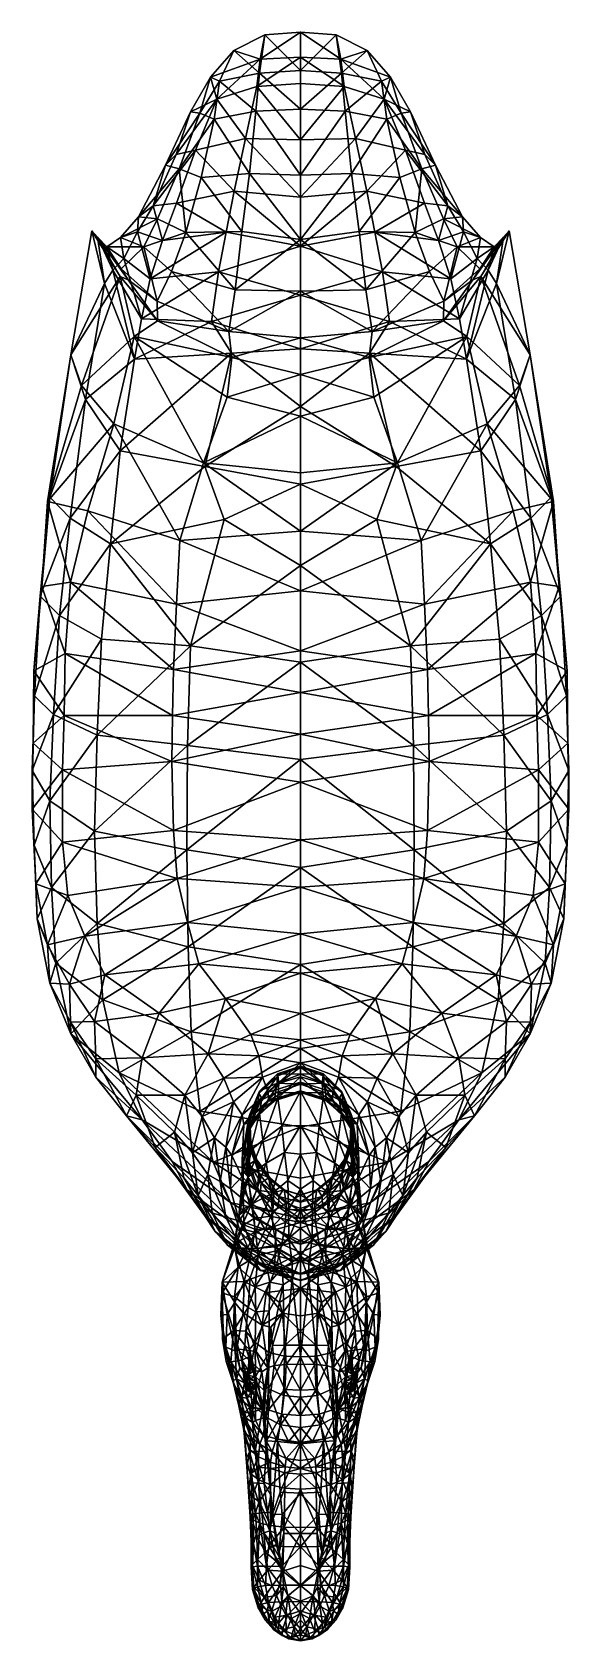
# Model space of a CAD drawing. Extents: x -0.069 to 0.069, y -0.214 to 0.202.
import ezdxf

# ---------------------------------------------------------------- set-up
doc = ezdxf.new("R2010")
doc.units = 0
doc.layers.add('SWAN$LWO', color=1, linetype='CONTINUOUS')

msp = doc.modelspace()

# ---------------------------------------------------------------- linework, layer by layer
at = {"layer": 'SWAN$LWO'}
for points in [[(-0.01057, 0.19123, 0.0843), (-0.0092, 0.20118, 0.07821), (-0.01723, 0.1971, 0.07861)], [(-0.0092, 0.20118, 0.07821), (-0.01045, 0.19485, 0.07013), (-0.01723, 0.1971, 0.07861)], [(-0.01057, 0.19123, 0.0843), (0, 0.19195, 0.08381), (-0.0092, 0.20118, 0.07821)], [(0, 0.19541, 0.06903), (-0.01045, 0.19485, 0.07013), (0, 0.20183, 0.07733)], [(-0.01045, 0.19485, 0.07013), (-0.0092, 0.20118, 0.07821), (0, 0.20183, 0.07733)], [(0, 0.20183, 0.07733), (-0.0092, 0.20118, 0.07821), (0, 0.19195, 0.08381)], [(0.0092, 0.20118, 0.07821), (0, 0.20183, 0.07733), (0, 0.19195, 0.08381)], [(0.01045, 0.19485, 0.07013), (0, 0.19541, 0.06903), (0, 0.20183, 0.07733)], [(0.0092, 0.20118, 0.07821), (0.01045, 0.19485, 0.07013), (0, 0.20183, 0.07733)], [(0, 0.19195, 0.08381), (0.01057, 0.19123, 0.0843), (0.0092, 0.20118, 0.07821)], [(0.0092, 0.20118, 0.07821), (0.01057, 0.19123, 0.0843), (0.01723, 0.1971, 0.07861)], [(0.01045, 0.19485, 0.07013), (0.0092, 0.20118, 0.07821), (0.01723, 0.1971, 0.07861)], [(-0.02326, 0.19017, 0.07454), (-0.02088, 0.18916, 0.0806), (-0.01723, 0.1971, 0.07861)], [(-0.01045, 0.19485, 0.07013), (-0.02326, 0.19017, 0.07454), (-0.01723, 0.1971, 0.07861)], [(-0.02088, 0.18916, 0.0806), (-0.01057, 0.19123, 0.0843), (-0.01723, 0.1971, 0.07861)], [(0, 0.18853, 0.06114), (-0.01125, 0.18776, 0.06353), (0, 0.19541, 0.06903)], [(-0.01045, 0.19485, 0.07013), (0, 0.19541, 0.06903), (-0.01125, 0.18776, 0.06353)], [(0.01125, 0.18776, 0.06353), (0, 0.18853, 0.06114), (0, 0.19541, 0.06903)], [(0, 0.19541, 0.06903), (0.01045, 0.19485, 0.07013), (0.01125, 0.18776, 0.06353)], [(0.02326, 0.19017, 0.07454), (0.01045, 0.19485, 0.07013), (0.01723, 0.1971, 0.07861)], [(0.01057, 0.19123, 0.0843), (0.02088, 0.18916, 0.0806), (0.01723, 0.1971, 0.07861)], [(0.02088, 0.18916, 0.0806), (0.02326, 0.19017, 0.07454), (0.01723, 0.1971, 0.07861)], [(-0.02326, 0.19017, 0.07454), (-0.01045, 0.19485, 0.07013), (-0.02161, 0.1845, 0.06811)], [(-0.01045, 0.19485, 0.07013), (-0.01125, 0.18776, 0.06353), (-0.02161, 0.1845, 0.06811)], [(-0.01057, 0.19123, 0.0843), (-0.02088, 0.18916, 0.0806), (-0.01151, 0.18142, 0.08904)], [(-0.01057, 0.19123, 0.0843), (-0.01151, 0.18142, 0.08904), (0, 0.18191, 0.09002)], [(0, 0.19195, 0.08381), (-0.01057, 0.19123, 0.0843), (0, 0.18191, 0.09002)], [(0.01057, 0.19123, 0.0843), (0, 0.19195, 0.08381), (0, 0.18191, 0.09002)], [(0.01151, 0.18142, 0.08904), (0.01057, 0.19123, 0.0843), (0, 0.18191, 0.09002)], [(0.01045, 0.19485, 0.07013), (0.02326, 0.19017, 0.07454), (0.02161, 0.1845, 0.06811)], [(0.01125, 0.18776, 0.06353), (0.01045, 0.19485, 0.07013), (0.02161, 0.1845, 0.06811)], [(0.02088, 0.18916, 0.0806), (0.01057, 0.19123, 0.0843), (0.01151, 0.18142, 0.08904)], [(-0.0284, 0.18125, 0.07529), (-0.02326, 0.19017, 0.07454), (-0.02161, 0.1845, 0.06811)], [(-0.02599, 0.18093, 0.08189), (-0.02326, 0.19017, 0.07454), (-0.0284, 0.18125, 0.07529)], [(-0.02088, 0.18916, 0.0806), (-0.02326, 0.19017, 0.07454), (-0.02599, 0.18093, 0.08189)], [(-0.02088, 0.18916, 0.0806), (-0.02599, 0.18093, 0.08189), (-0.02229, 0.1794, 0.08563)], [(-0.02229, 0.1794, 0.08563), (-0.01151, 0.18142, 0.08904), (-0.02088, 0.18916, 0.0806)], [(-0.01125, 0.18776, 0.06353), (-0.01416, 0.17438, 0.05402), (-0.02161, 0.1845, 0.06811)], [(-0.01416, 0.17438, 0.05402), (-0.01125, 0.18776, 0.06353), (0, 0.17401, 0.04907)], [(0, 0.18853, 0.06114), (0, 0.17401, 0.04907), (-0.01125, 0.18776, 0.06353)], [(0, 0.17401, 0.04907), (0, 0.18853, 0.06114), (0.01125, 0.18776, 0.06353)], [(0.01125, 0.18776, 0.06353), (0.01416, 0.17438, 0.05402), (0, 0.17401, 0.04907)], [(0.01416, 0.17438, 0.05402), (0.01125, 0.18776, 0.06353), (0.02161, 0.1845, 0.06811)], [(0.01151, 0.18142, 0.08904), (0.02229, 0.1794, 0.08563), (0.02088, 0.18916, 0.0806)], [(0.02326, 0.19017, 0.07454), (0.02088, 0.18916, 0.0806), (0.02599, 0.18093, 0.08189)], [(0.02599, 0.18093, 0.08189), (0.02088, 0.18916, 0.0806), (0.02229, 0.1794, 0.08563)], [(0.02326, 0.19017, 0.07454), (0.0284, 0.18125, 0.07529), (0.02161, 0.1845, 0.06811)], [(0.02326, 0.19017, 0.07454), (0.02599, 0.18093, 0.08189), (0.0284, 0.18125, 0.07529)], [(-0.02709, 0.1714, 0.0622), (-0.03209, 0.17025, 0.06922), (-0.02161, 0.1845, 0.06811)], [(-0.03209, 0.17025, 0.06922), (-0.0284, 0.18125, 0.07529), (-0.02161, 0.1845, 0.06811)], [(-0.01416, 0.17438, 0.05402), (-0.02709, 0.1714, 0.0622), (-0.02161, 0.1845, 0.06811)], [(0.02709, 0.1714, 0.0622), (0.01416, 0.17438, 0.05402), (0.02161, 0.1845, 0.06811)], [(0.03209, 0.17025, 0.06922), (0.02709, 0.1714, 0.0622), (0.02161, 0.1845, 0.06811)], [(0.0284, 0.18125, 0.07529), (0.03209, 0.17025, 0.06922), (0.02161, 0.1845, 0.06811)], [(-0.03209, 0.17025, 0.06922), (-0.03483, 0.16745, 0.07697), (-0.0284, 0.18125, 0.07529)], [(-0.0284, 0.18125, 0.07529), (-0.03483, 0.16745, 0.07697), (-0.02599, 0.18093, 0.08189)], [(-0.03133, 0.16658, 0.08349), (-0.02599, 0.18093, 0.08189), (-0.03483, 0.16745, 0.07697)], [(-0.02599, 0.18093, 0.08189), (-0.03133, 0.16658, 0.08349), (-0.02229, 0.1794, 0.08563)], [(-0.03133, 0.16658, 0.08349), (-0.02563, 0.16428, 0.08894), (-0.02229, 0.1794, 0.08563)], [(-0.02563, 0.16428, 0.08894), (-0.01317, 0.16533, 0.09414), (-0.02229, 0.1794, 0.08563)], [(-0.01317, 0.16533, 0.09414), (-0.01151, 0.18142, 0.08904), (-0.02229, 0.1794, 0.08563)], [(-0.01317, 0.16533, 0.09414), (0, 0.16488, 0.0966), (-0.01151, 0.18142, 0.08904)], [(0, 0.18191, 0.09002), (-0.01151, 0.18142, 0.08904), (0, 0.16488, 0.0966)], [(0.01151, 0.18142, 0.08904), (0, 0.18191, 0.09002), (0, 0.16488, 0.0966)], [(0, 0.16488, 0.0966), (0.01317, 0.16533, 0.09414), (0.01151, 0.18142, 0.08904)], [(0.01151, 0.18142, 0.08904), (0.01317, 0.16533, 0.09414), (0.02229, 0.1794, 0.08563)], [(0.01317, 0.16533, 0.09414), (0.02563, 0.16428, 0.08894), (0.02229, 0.1794, 0.08563)], [(0.03133, 0.16658, 0.08349), (0.02599, 0.18093, 0.08189), (0.02229, 0.1794, 0.08563)], [(0.02563, 0.16428, 0.08894), (0.03133, 0.16658, 0.08349), (0.02229, 0.1794, 0.08563)], [(0.03483, 0.16745, 0.07697), (0.0284, 0.18125, 0.07529), (0.02599, 0.18093, 0.08189)], [(0.02599, 0.18093, 0.08189), (0.03133, 0.16658, 0.08349), (0.03483, 0.16745, 0.07697)], [(0.03483, 0.16745, 0.07697), (0.03209, 0.17025, 0.06922), (0.0284, 0.18125, 0.07529)], [(-0.03202, 0.15768, 0.05682), (-0.03805, 0.15701, 0.06632), (-0.02709, 0.1714, 0.0622)], [(-0.03209, 0.17025, 0.06922), (-0.02709, 0.1714, 0.0622), (-0.03805, 0.15701, 0.06632)], [(-0.03202, 0.15768, 0.05682), (-0.02709, 0.1714, 0.0622), (-0.0171, 0.16081, 0.04484)], [(-0.01416, 0.17438, 0.05402), (-0.0171, 0.16081, 0.04484), (-0.02709, 0.1714, 0.0622)], [(-0.0171, 0.16081, 0.04484), (-0.01416, 0.17438, 0.05402), (0, 0.15923, 0.03725)], [(-0.01416, 0.17438, 0.05402), (0, 0.17401, 0.04907), (0, 0.15923, 0.03725)], [(0.01416, 0.17438, 0.05402), (0.0171, 0.16081, 0.04484), (0, 0.15923, 0.03725)], [(0, 0.17401, 0.04907), (0.01416, 0.17438, 0.05402), (0, 0.15923, 0.03725)], [(0.0171, 0.16081, 0.04484), (0.01416, 0.17438, 0.05402), (0.02709, 0.1714, 0.0622)], [(0.02709, 0.1714, 0.0622), (0.03202, 0.15768, 0.05682), (0.0171, 0.16081, 0.04484)], [(0.03805, 0.15701, 0.06632), (0.03202, 0.15768, 0.05682), (0.02709, 0.1714, 0.0622)], [(0.02709, 0.1714, 0.0622), (0.03209, 0.17025, 0.06922), (0.03805, 0.15701, 0.06632)], [(-0.04178, 0.15411, 0.07664), (-0.03483, 0.16745, 0.07697), (-0.03805, 0.15701, 0.06632)], [(-0.03133, 0.16658, 0.08349), (-0.03483, 0.16745, 0.07697), (-0.04178, 0.15411, 0.07664)], [(-0.03688, 0.15362, 0.08573), (-0.03133, 0.16658, 0.08349), (-0.04178, 0.15411, 0.07664)], [(-0.03209, 0.17025, 0.06922), (-0.03805, 0.15701, 0.06632), (-0.03483, 0.16745, 0.07697)], [(-0.03133, 0.16658, 0.08349), (-0.03688, 0.15362, 0.08573), (-0.0296, 0.15008, 0.09332)], [(-0.02563, 0.16428, 0.08894), (-0.03133, 0.16658, 0.08349), (-0.0296, 0.15008, 0.09332)], [(0.03133, 0.16658, 0.08349), (0.02563, 0.16428, 0.08894), (0.0296, 0.15008, 0.09332)], [(0.03688, 0.15362, 0.08573), (0.03133, 0.16658, 0.08349), (0.0296, 0.15008, 0.09332)], [(0.03483, 0.16745, 0.07697), (0.03133, 0.16658, 0.08349), (0.04178, 0.15411, 0.07664)], [(0.03133, 0.16658, 0.08349), (0.03688, 0.15362, 0.08573), (0.04178, 0.15411, 0.07664)], [(0.03805, 0.15701, 0.06632), (0.03209, 0.17025, 0.06922), (0.03483, 0.16745, 0.07697)], [(0.03483, 0.16745, 0.07697), (0.04178, 0.15411, 0.07664), (0.03805, 0.15701, 0.06632)], [(-0.0296, 0.15008, 0.09332), (-0.01514, 0.15033, 0.09995), (-0.02563, 0.16428, 0.08894)], [(-0.01317, 0.16533, 0.09414), (-0.02563, 0.16428, 0.08894), (-0.01514, 0.15033, 0.09995)], [(-0.01317, 0.16533, 0.09414), (-0.01514, 0.15033, 0.09995), (0, 0.14833, 0.10395)], [(0, 0.16488, 0.0966), (-0.01317, 0.16533, 0.09414), (0, 0.14833, 0.10395)], [(0.01317, 0.16533, 0.09414), (0, 0.16488, 0.0966), (0, 0.14833, 0.10395)], [(0.01514, 0.15033, 0.09995), (0.01317, 0.16533, 0.09414), (0, 0.14833, 0.10395)], [(0.02563, 0.16428, 0.08894), (0.01317, 0.16533, 0.09414), (0.01514, 0.15033, 0.09995)], [(0.01514, 0.15033, 0.09995), (0.0296, 0.15008, 0.09332), (0.02563, 0.16428, 0.08894)], [(-0.0171, 0.16081, 0.04484), (-0.01922, 0.15021, 0.03885), (-0.03202, 0.15768, 0.05682)], [(-0.01922, 0.15021, 0.03885), (-0.0171, 0.16081, 0.04484), (0, 0.14657, 0.02668)], [(0, 0.15923, 0.03725), (0, 0.14657, 0.02668), (-0.0171, 0.16081, 0.04484)], [(0, 0.14657, 0.02668), (0, 0.15923, 0.03725), (0.0171, 0.16081, 0.04484)], [(0.0171, 0.16081, 0.04484), (0.01922, 0.15021, 0.03885), (0, 0.14657, 0.02668)], [(0.01922, 0.15021, 0.03885), (0.0171, 0.16081, 0.04484), (0.03202, 0.15768, 0.05682)], [(-0.04204, 0.15025, 0.06939), (-0.0465, 0.14877, 0.08269), (-0.04178, 0.15411, 0.07664)], [(-0.04178, 0.15411, 0.07664), (-0.0465, 0.14877, 0.08269), (-0.03688, 0.15362, 0.08573)], [(-0.04204, 0.15025, 0.06939), (-0.03805, 0.15701, 0.06632), (-0.03561, 0.14806, 0.05658)], [(-0.03805, 0.15701, 0.06632), (-0.04204, 0.15025, 0.06939), (-0.04178, 0.15411, 0.07664)], [(-0.03202, 0.15768, 0.05682), (-0.03561, 0.14806, 0.05658), (-0.03805, 0.15701, 0.06632)], [(-0.01922, 0.15021, 0.03885), (-0.03561, 0.14806, 0.05658), (-0.03202, 0.15768, 0.05682)], [(0.03561, 0.14806, 0.05658), (0.01922, 0.15021, 0.03885), (0.03202, 0.15768, 0.05682)], [(0.03561, 0.14806, 0.05658), (0.03202, 0.15768, 0.05682), (0.03805, 0.15701, 0.06632)], [(0.03805, 0.15701, 0.06632), (0.04204, 0.15025, 0.06939), (0.03561, 0.14806, 0.05658)], [(0.0465, 0.14877, 0.08269), (0.04178, 0.15411, 0.07664), (0.03688, 0.15362, 0.08573)], [(0.04204, 0.15025, 0.06939), (0.03805, 0.15701, 0.06632), (0.04178, 0.15411, 0.07664)], [(0.0465, 0.14877, 0.08269), (0.04204, 0.15025, 0.06939), (0.04178, 0.15411, 0.07664)], [(-0.05388, 0.15049, 0.12), (-0.05057, 0.13697, 0.08819), (-0.05929, 0.11854, 0.10241)], [(-0.05388, 0.15049, 0.12), (-0.05929, 0.11854, 0.10241), (-0.04651, 0.13875, 0.12269)], [(-0.05388, 0.15049, 0.12), (-0.0524, 0.14889, 0.11082), (-0.05057, 0.13697, 0.08819)], [(-0.05388, 0.15049, 0.12), (-0.04651, 0.13875, 0.12269), (-0.0524, 0.14889, 0.11082)], [(-0.04042, 0.14641, 0.09339), (-0.03688, 0.15362, 0.08573), (-0.0465, 0.14877, 0.08269)], [(-0.04204, 0.15025, 0.06939), (-0.04559, 0.14335, 0.07263), (-0.0465, 0.14877, 0.08269)], [(-0.04559, 0.14335, 0.07263), (-0.04204, 0.15025, 0.06939), (-0.03878, 0.13811, 0.05672)], [(-0.04204, 0.15025, 0.06939), (-0.03561, 0.14806, 0.05658), (-0.03878, 0.13811, 0.05672)], [(-0.03688, 0.15362, 0.08573), (-0.04042, 0.14641, 0.09339), (-0.0296, 0.15008, 0.09332)], [(-0.04042, 0.14641, 0.09339), (-0.03328, 0.14005, 0.09795), (-0.0296, 0.15008, 0.09332)], [(-0.03561, 0.14806, 0.05658), (-0.01922, 0.15021, 0.03885), (-0.03878, 0.13811, 0.05672)], [(-0.01922, 0.15021, 0.03885), (-0.02119, 0.13996, 0.03321), (-0.03878, 0.13811, 0.05672)], [(-0.03328, 0.14005, 0.09795), (-0.01684, 0.1353, 0.09418), (-0.0296, 0.15008, 0.09332)], [(-0.01684, 0.1353, 0.09418), (-0.01514, 0.15033, 0.09995), (-0.0296, 0.15008, 0.09332)], [(-0.01922, 0.15021, 0.03885), (0, 0.14657, 0.02668), (-0.02119, 0.13996, 0.03321)], [(-0.01514, 0.15033, 0.09995), (-0.01684, 0.1353, 0.09418), (0, 0.14833, 0.10395)], [(0.01684, 0.1353, 0.09418), (0.01514, 0.15033, 0.09995), (0, 0.14833, 0.10395)], [(0, 0.14657, 0.02668), (0.01922, 0.15021, 0.03885), (0.02119, 0.13996, 0.03321)], [(0.01514, 0.15033, 0.09995), (0.01684, 0.1353, 0.09418), (0.0296, 0.15008, 0.09332)], [(0.01684, 0.1353, 0.09418), (0.03328, 0.14005, 0.09795), (0.0296, 0.15008, 0.09332)], [(0.01922, 0.15021, 0.03885), (0.03561, 0.14806, 0.05658), (0.03878, 0.13811, 0.05672)], [(0.02119, 0.13996, 0.03321), (0.01922, 0.15021, 0.03885), (0.03878, 0.13811, 0.05672)], [(0.04042, 0.14641, 0.09339), (0.03688, 0.15362, 0.08573), (0.0296, 0.15008, 0.09332)], [(0.03328, 0.14005, 0.09795), (0.04042, 0.14641, 0.09339), (0.0296, 0.15008, 0.09332)], [(0.03561, 0.14806, 0.05658), (0.04204, 0.15025, 0.06939), (0.03878, 0.13811, 0.05672)], [(0.03688, 0.15362, 0.08573), (0.04042, 0.14641, 0.09339), (0.0465, 0.14877, 0.08269)], [(0.04204, 0.15025, 0.06939), (0.04559, 0.14335, 0.07263), (0.03878, 0.13811, 0.05672)], [(0.04559, 0.14335, 0.07263), (0.04204, 0.15025, 0.06939), (0.0465, 0.14877, 0.08269)], [(0.05929, 0.11854, 0.10241), (0.05388, 0.15049, 0.12), (0.04651, 0.13875, 0.12269)], [(0.04651, 0.13875, 0.12269), (0.05388, 0.15049, 0.12), (0.0524, 0.14889, 0.11082)], [(0.05057, 0.13697, 0.08819), (0.05388, 0.15049, 0.12), (0.05929, 0.11854, 0.10241)], [(0.0524, 0.14889, 0.11082), (0.05388, 0.15049, 0.12), (0.05057, 0.13697, 0.08819)], [(-0.04842, 0.14041, 0.07978), (-0.05057, 0.13697, 0.08819), (-0.0524, 0.14889, 0.11082)], [(-0.04842, 0.14041, 0.07978), (-0.0524, 0.14889, 0.11082), (-0.04995, 0.14644, 0.09188)], [(-0.04995, 0.14644, 0.09188), (-0.0524, 0.14889, 0.11082), (-0.04629, 0.14076, 0.10136)], [(-0.0445, 0.13785, 0.11345), (-0.04629, 0.14076, 0.10136), (-0.0524, 0.14889, 0.11082)], [(-0.0445, 0.13785, 0.11345), (-0.0524, 0.14889, 0.11082), (-0.04651, 0.13875, 0.12269)], [(-0.04995, 0.14644, 0.09188), (-0.0465, 0.14877, 0.08269), (-0.04559, 0.14335, 0.07263)], [(-0.04042, 0.14641, 0.09339), (-0.0465, 0.14877, 0.08269), (-0.04995, 0.14644, 0.09188)], [(-0.04559, 0.14335, 0.07263), (-0.04842, 0.14041, 0.07978), (-0.04995, 0.14644, 0.09188)], [(-0.04629, 0.14076, 0.10136), (-0.04042, 0.14641, 0.09339), (-0.04995, 0.14644, 0.09188)], [(-0.04042, 0.14641, 0.09339), (-0.04629, 0.14076, 0.10136), (-0.03702, 0.13233, 0.10424)], [(-0.03328, 0.14005, 0.09795), (-0.04042, 0.14641, 0.09339), (-0.03702, 0.13233, 0.10424)], [(0, 0.13395, 0.01606), (-0.02119, 0.13996, 0.03321), (0, 0.14657, 0.02668)], [(-0.01684, 0.1353, 0.09418), (0, 0.13499, 0.1073), (0, 0.14833, 0.10395)], [(0, 0.13499, 0.1073), (0.01684, 0.1353, 0.09418), (0, 0.14833, 0.10395)], [(0.02119, 0.13996, 0.03321), (0, 0.13395, 0.01606), (0, 0.14657, 0.02668)], [(0.04042, 0.14641, 0.09339), (0.03328, 0.14005, 0.09795), (0.03702, 0.13233, 0.10424)], [(0.04629, 0.14076, 0.10136), (0.04042, 0.14641, 0.09339), (0.03702, 0.13233, 0.10424)], [(0.0465, 0.14877, 0.08269), (0.04042, 0.14641, 0.09339), (0.04995, 0.14644, 0.09188)], [(0.04042, 0.14641, 0.09339), (0.04629, 0.14076, 0.10136), (0.04995, 0.14644, 0.09188)], [(0.04629, 0.14076, 0.10136), (0.0445, 0.13785, 0.11345), (0.0524, 0.14889, 0.11082)], [(0.0524, 0.14889, 0.11082), (0.0445, 0.13785, 0.11345), (0.04651, 0.13875, 0.12269)], [(0.0465, 0.14877, 0.08269), (0.04995, 0.14644, 0.09188), (0.04559, 0.14335, 0.07263)], [(0.04842, 0.14041, 0.07978), (0.04559, 0.14335, 0.07263), (0.04995, 0.14644, 0.09188)], [(0.0524, 0.14889, 0.11082), (0.04995, 0.14644, 0.09188), (0.04629, 0.14076, 0.10136)], [(0.05057, 0.13697, 0.08819), (0.04842, 0.14041, 0.07978), (0.0524, 0.14889, 0.11082)], [(0.0524, 0.14889, 0.11082), (0.04842, 0.14041, 0.07978), (0.04995, 0.14644, 0.09188)], [(-0.04842, 0.14041, 0.07978), (-0.04559, 0.14335, 0.07263), (-0.04104, 0.12785, 0.05493)], [(-0.03878, 0.13811, 0.05672), (-0.04104, 0.12785, 0.05493), (-0.04559, 0.14335, 0.07263)], [(0.04104, 0.12785, 0.05493), (0.03878, 0.13811, 0.05672), (0.04559, 0.14335, 0.07263)], [(0.04559, 0.14335, 0.07263), (0.04842, 0.14041, 0.07978), (0.04104, 0.12785, 0.05493)], [(-0.05653, 0.11063, 0.11298), (-0.04651, 0.13875, 0.12269), (-0.05929, 0.11854, 0.10241)], [(-0.04651, 0.13875, 0.12269), (-0.05653, 0.11063, 0.11298), (-0.04291, 0.12329, 0.12274)], [(-0.05057, 0.13697, 0.08819), (-0.04842, 0.14041, 0.07978), (-0.04288, 0.11737, 0.05341)], [(-0.04842, 0.14041, 0.07978), (-0.04104, 0.12785, 0.05493), (-0.04288, 0.11737, 0.05341)], [(-0.04291, 0.12329, 0.12274), (-0.03692, 0.12728, 0.11125), (-0.04651, 0.13875, 0.12269)], [(-0.0445, 0.13785, 0.11345), (-0.04651, 0.13875, 0.12269), (-0.03692, 0.12728, 0.11125)], [(-0.04629, 0.14076, 0.10136), (-0.0445, 0.13785, 0.11345), (-0.03702, 0.13233, 0.10424)], [(-0.0445, 0.13785, 0.11345), (-0.03692, 0.12728, 0.11125), (-0.03702, 0.13233, 0.10424)], [(-0.03878, 0.13811, 0.05672), (-0.02119, 0.13996, 0.03321), (-0.04104, 0.12785, 0.05493)], [(-0.02298, 0.12713, 0.02782), (-0.04104, 0.12785, 0.05493), (-0.02119, 0.13996, 0.03321)], [(-0.03702, 0.13233, 0.10424), (-0.01851, 0.12455, 0.09727), (-0.03328, 0.14005, 0.09795)], [(-0.01684, 0.1353, 0.09418), (-0.03328, 0.14005, 0.09795), (-0.01851, 0.12455, 0.09727)], [(-0.02298, 0.12713, 0.02782), (-0.02119, 0.13996, 0.03321), (0, 0.13395, 0.01606)], [(0.02119, 0.13996, 0.03321), (0.02298, 0.12713, 0.02782), (0, 0.13395, 0.01606)], [(0.03328, 0.14005, 0.09795), (0.01684, 0.1353, 0.09418), (0.01851, 0.12455, 0.09727)], [(0.01851, 0.12455, 0.09727), (0.03702, 0.13233, 0.10424), (0.03328, 0.14005, 0.09795)], [(0.02119, 0.13996, 0.03321), (0.03878, 0.13811, 0.05672), (0.04104, 0.12785, 0.05493)], [(0.04104, 0.12785, 0.05493), (0.02298, 0.12713, 0.02782), (0.02119, 0.13996, 0.03321)], [(0.03692, 0.12728, 0.11125), (0.04291, 0.12329, 0.12274), (0.04651, 0.13875, 0.12269)], [(0.04651, 0.13875, 0.12269), (0.0445, 0.13785, 0.11345), (0.03692, 0.12728, 0.11125)], [(0.03692, 0.12728, 0.11125), (0.0445, 0.13785, 0.11345), (0.03702, 0.13233, 0.10424)], [(0.0445, 0.13785, 0.11345), (0.04629, 0.14076, 0.10136), (0.03702, 0.13233, 0.10424)], [(0.04104, 0.12785, 0.05493), (0.04842, 0.14041, 0.07978), (0.04288, 0.11737, 0.05341)], [(0.04842, 0.14041, 0.07978), (0.05057, 0.13697, 0.08819), (0.04288, 0.11737, 0.05341)], [(0.05653, 0.11063, 0.11298), (0.04651, 0.13875, 0.12269), (0.04291, 0.12329, 0.12274)], [(0.04651, 0.13875, 0.12269), (0.05653, 0.11063, 0.11298), (0.05929, 0.11854, 0.10241)], [(-0.05551, 0.10694, 0.069), (-0.05929, 0.11854, 0.10241), (-0.05057, 0.13697, 0.08819)], [(-0.05551, 0.10694, 0.069), (-0.05057, 0.13697, 0.08819), (-0.04288, 0.11737, 0.05341)], [(0, 0.12003, 0.00703), (-0.02298, 0.12713, 0.02782), (0, 0.13395, 0.01606)], [(-0.01684, 0.1353, 0.09418), (-0.01851, 0.12455, 0.09727), (0, 0.13499, 0.1073)], [(0, 0.1229, 0.11192), (0, 0.13499, 0.1073), (-0.01851, 0.12455, 0.09727)], [(0.01851, 0.12455, 0.09727), (0.01684, 0.1353, 0.09418), (0, 0.13499, 0.1073)], [(0, 0.13499, 0.1073), (0, 0.1229, 0.11192), (0.01851, 0.12455, 0.09727)], [(0.02298, 0.12713, 0.02782), (0, 0.12003, 0.00703), (0, 0.13395, 0.01606)], [(0.05057, 0.13697, 0.08819), (0.05551, 0.10694, 0.069), (0.04288, 0.11737, 0.05341)], [(0.05929, 0.11854, 0.10241), (0.05551, 0.10694, 0.069), (0.05057, 0.13697, 0.08819)], [(-0.03702, 0.13233, 0.10424), (-0.03692, 0.12728, 0.11125), (-0.01851, 0.12455, 0.09727)], [(0.03692, 0.12728, 0.11125), (0.03702, 0.13233, 0.10424), (0.01851, 0.12455, 0.09727)], [(-0.01773, 0.11779, 0.10077), (-0.03692, 0.12728, 0.11125), (-0.04291, 0.12329, 0.12274)], [(-0.04104, 0.12785, 0.05493), (-0.02298, 0.12713, 0.02782), (-0.04288, 0.11737, 0.05341)], [(-0.02298, 0.12713, 0.02782), (-0.0178, 0.11897, 0.02316), (-0.04288, 0.11737, 0.05341)], [(-0.01773, 0.11779, 0.10077), (-0.01851, 0.12455, 0.09727), (-0.03692, 0.12728, 0.11125)], [(-0.02298, 0.12713, 0.02782), (0, 0.12003, 0.00703), (-0.0178, 0.11897, 0.02316)], [(0, 0.12003, 0.00703), (0.02298, 0.12713, 0.02782), (0.0178, 0.11897, 0.02316)], [(0.01851, 0.12455, 0.09727), (0.01773, 0.11779, 0.10077), (0.03692, 0.12728, 0.11125)], [(0.03692, 0.12728, 0.11125), (0.01773, 0.11779, 0.10077), (0.04291, 0.12329, 0.12274)], [(0.0178, 0.11897, 0.02316), (0.02298, 0.12713, 0.02782), (0.04288, 0.11737, 0.05341)], [(0.02298, 0.12713, 0.02782), (0.04104, 0.12785, 0.05493), (0.04288, 0.11737, 0.05341)], [(-0.05653, 0.11063, 0.11298), (-0.04815, 0.10066, 0.12257), (-0.04291, 0.12329, 0.12274)], [(-0.04815, 0.10066, 0.12257), (-0.02501, 0.09064, 0.10654), (-0.04291, 0.12329, 0.12274)], [(-0.02501, 0.09064, 0.10654), (-0.01895, 0.10755, 0.10476), (-0.04291, 0.12329, 0.12274)], [(-0.01895, 0.10755, 0.10476), (-0.01773, 0.11779, 0.10077), (-0.04291, 0.12329, 0.12274)], [(-0.01851, 0.12455, 0.09727), (-0.01773, 0.11779, 0.10077), (0, 0.1229, 0.11192)], [(-0.01773, 0.11779, 0.10077), (0, 0.11346, 0.11374), (0, 0.1229, 0.11192)], [(0.01773, 0.11779, 0.10077), (0.01851, 0.12455, 0.09727), (0, 0.1229, 0.11192)], [(0, 0.11346, 0.11374), (0.01773, 0.11779, 0.10077), (0, 0.1229, 0.11192)], [(0.01773, 0.11779, 0.10077), (0.01895, 0.10755, 0.10476), (0.04291, 0.12329, 0.12274)], [(0.01895, 0.10755, 0.10476), (0.02501, 0.09064, 0.10654), (0.04291, 0.12329, 0.12274)], [(0.02501, 0.09064, 0.10654), (0.04815, 0.10066, 0.12257), (0.04291, 0.12329, 0.12274)], [(0.04815, 0.10066, 0.12257), (0.05653, 0.11063, 0.11298), (0.04291, 0.12329, 0.12274)], [(-0.06466, 0.08176, 0.07531), (-0.06528, 0.08063, 0.09693), (-0.05929, 0.11854, 0.10241)], [(-0.05653, 0.11063, 0.11298), (-0.05929, 0.11854, 0.10241), (-0.06528, 0.08063, 0.09693)], [(-0.05929, 0.11854, 0.10241), (-0.05551, 0.10694, 0.069), (-0.06466, 0.08176, 0.07531)], [(-0.04654, 0.09374, 0.04166), (-0.05551, 0.10694, 0.069), (-0.04288, 0.11737, 0.05341)], [(-0.04288, 0.11737, 0.05341), (-0.0178, 0.11897, 0.02316), (-0.04654, 0.09374, 0.04166)], [(-0.02471, 0.08968, 0.01687), (-0.04654, 0.09374, 0.04166), (-0.0178, 0.11897, 0.02316)], [(-0.02471, 0.08968, 0.01687), (-0.0178, 0.11897, 0.02316), (0, 0.10516, -0.0008)], [(-0.01773, 0.11779, 0.10077), (-0.01895, 0.10755, 0.10476), (0, 0.11346, 0.11374)], [(0, 0.10516, -0.0008), (-0.0178, 0.11897, 0.02316), (0, 0.12003, 0.00703)], [(0.0178, 0.11897, 0.02316), (0, 0.10516, -0.0008), (0, 0.12003, 0.00703)], [(0.0178, 0.11897, 0.02316), (0.02471, 0.08968, 0.01687), (0, 0.10516, -0.0008)], [(0.01895, 0.10755, 0.10476), (0.01773, 0.11779, 0.10077), (0, 0.11346, 0.11374)], [(0.0178, 0.11897, 0.02316), (0.04288, 0.11737, 0.05341), (0.04654, 0.09374, 0.04166)], [(0.04654, 0.09374, 0.04166), (0.02471, 0.08968, 0.01687), (0.0178, 0.11897, 0.02316)], [(0.05551, 0.10694, 0.069), (0.04654, 0.09374, 0.04166), (0.04288, 0.11737, 0.05341)], [(0.05551, 0.10694, 0.069), (0.05929, 0.11854, 0.10241), (0.06466, 0.08176, 0.07531)], [(0.05929, 0.11854, 0.10241), (0.05653, 0.11063, 0.11298), (0.06528, 0.08063, 0.09693)], [(0.06528, 0.08063, 0.09693), (0.06466, 0.08176, 0.07531), (0.05929, 0.11854, 0.10241)], [(0, 0.10268, 0.11396), (0, 0.11346, 0.11374), (-0.01895, 0.10755, 0.10476)], [(0, 0.11346, 0.11374), (0, 0.10268, 0.11396), (0.01895, 0.10755, 0.10476)], [(-0.05653, 0.11063, 0.11298), (-0.06528, 0.08063, 0.09693), (-0.04815, 0.10066, 0.12257)], [(0.06528, 0.08063, 0.09693), (0.05653, 0.11063, 0.11298), (0.04815, 0.10066, 0.12257)], [(-0.05551, 0.10694, 0.069), (-0.05946, 0.07631, 0.05205), (-0.06466, 0.08176, 0.07531)], [(-0.05551, 0.10694, 0.069), (-0.04654, 0.09374, 0.04166), (-0.05946, 0.07631, 0.05205)], [(-0.01895, 0.10755, 0.10476), (-0.02501, 0.09064, 0.10654), (0, 0.10268, 0.11396)], [(0, 0.0851, -0.00675), (-0.02471, 0.08968, 0.01687), (0, 0.10516, -0.0008)], [(0.02501, 0.09064, 0.10654), (0.01895, 0.10755, 0.10476), (0, 0.10268, 0.11396)], [(0.02471, 0.08968, 0.01687), (0, 0.0851, -0.00675), (0, 0.10516, -0.0008)], [(0.04654, 0.09374, 0.04166), (0.05551, 0.10694, 0.069), (0.05946, 0.07631, 0.05205)], [(0.05946, 0.07631, 0.05205), (0.05551, 0.10694, 0.069), (0.06466, 0.08176, 0.07531)], [(-0.05485, 0.07824, 0.11565), (-0.04815, 0.10066, 0.12257), (-0.06528, 0.08063, 0.09693)], [(-0.05485, 0.07824, 0.11565), (-0.03113, 0.07055, 0.10555), (-0.04815, 0.10066, 0.12257)], [(-0.02501, 0.09064, 0.10654), (-0.04815, 0.10066, 0.12257), (-0.03113, 0.07055, 0.10555)], [(-0.02501, 0.09064, 0.10654), (0, 0.08806, 0.11789), (0, 0.10268, 0.11396)], [(0, 0.08806, 0.11789), (0.02501, 0.09064, 0.10654), (0, 0.10268, 0.11396)], [(0.04815, 0.10066, 0.12257), (0.02501, 0.09064, 0.10654), (0.03113, 0.07055, 0.10555)], [(0.03113, 0.07055, 0.10555), (0.05485, 0.07824, 0.11565), (0.04815, 0.10066, 0.12257)], [(0.04815, 0.10066, 0.12257), (0.05485, 0.07824, 0.11565), (0.06528, 0.08063, 0.09693)], [(-0.04908, 0.06972, 0.03061), (-0.05946, 0.07631, 0.05205), (-0.04654, 0.09374, 0.04166)], [(-0.04654, 0.09374, 0.04166), (-0.02471, 0.08968, 0.01687), (-0.04908, 0.06972, 0.03061)], [(0.02471, 0.08968, 0.01687), (0.04654, 0.09374, 0.04166), (0.04908, 0.06972, 0.03061)], [(0.05946, 0.07631, 0.05205), (0.04908, 0.06972, 0.03061), (0.04654, 0.09374, 0.04166)], [(-0.02471, 0.08968, 0.01687), (-0.01972, 0.07601, 0.00448), (-0.04908, 0.06972, 0.03061)], [(-0.02501, 0.09064, 0.10654), (-0.03113, 0.07055, 0.10555), (0, 0.07298, 0.11832)], [(0, 0.08806, 0.11789), (-0.02501, 0.09064, 0.10654), (0, 0.07298, 0.11832)], [(-0.02471, 0.08968, 0.01687), (0, 0.0851, -0.00675), (-0.01972, 0.07601, 0.00448)], [(0.02501, 0.09064, 0.10654), (0, 0.08806, 0.11789), (0, 0.07298, 0.11832)], [(0.03113, 0.07055, 0.10555), (0.02501, 0.09064, 0.10654), (0, 0.07298, 0.11832)], [(0, 0.0851, -0.00675), (0.02471, 0.08968, 0.01687), (0.01972, 0.07601, 0.00448)], [(0.01972, 0.07601, 0.00448), (0.02471, 0.08968, 0.01687), (0.04908, 0.06972, 0.03061)], [(0, 0.06415, -0.01031), (-0.01972, 0.07601, 0.00448), (0, 0.0851, -0.00675)], [(0.01972, 0.07601, 0.00448), (0, 0.06415, -0.01031), (0, 0.0851, -0.00675)], [(-0.06466, 0.08176, 0.07531), (-0.05946, 0.07631, 0.05205), (-0.06718, 0.05618, 0.06849)], [(-0.06718, 0.05618, 0.06849), (-0.06676, 0.05874, 0.09168), (-0.06466, 0.08176, 0.07531)], [(-0.06676, 0.05874, 0.09168), (-0.06528, 0.08063, 0.09693), (-0.06466, 0.08176, 0.07531)], [(-0.06676, 0.05874, 0.09168), (-0.05939, 0.05984, 0.1124), (-0.06528, 0.08063, 0.09693)], [(-0.05485, 0.07824, 0.11565), (-0.06528, 0.08063, 0.09693), (-0.05939, 0.05984, 0.1124)], [(0.06528, 0.08063, 0.09693), (0.05485, 0.07824, 0.11565), (0.05939, 0.05984, 0.1124)], [(0.05939, 0.05984, 0.1124), (0.06676, 0.05874, 0.09168), (0.06528, 0.08063, 0.09693)], [(0.05946, 0.07631, 0.05205), (0.06466, 0.08176, 0.07531), (0.06718, 0.05618, 0.06849)], [(0.06676, 0.05874, 0.09168), (0.06718, 0.05618, 0.06849), (0.06466, 0.08176, 0.07531)], [(0.06528, 0.08063, 0.09693), (0.06676, 0.05874, 0.09168), (0.06466, 0.08176, 0.07531)], [(-0.06217, 0.05123, 0.04456), (-0.06718, 0.05618, 0.06849), (-0.05946, 0.07631, 0.05205)], [(-0.06217, 0.05123, 0.04456), (-0.05946, 0.07631, 0.05205), (-0.04908, 0.06972, 0.03061)], [(-0.05939, 0.05984, 0.1124), (-0.03201, 0.0541, 0.10538), (-0.05485, 0.07824, 0.11565)], [(-0.03201, 0.0541, 0.10538), (-0.03113, 0.07055, 0.10555), (-0.05485, 0.07824, 0.11565)], [(-0.01972, 0.07601, 0.00448), (-0.02841, 0.04336, 0.0002), (-0.04908, 0.06972, 0.03061)], [(-0.02841, 0.04336, 0.0002), (-0.01972, 0.07601, 0.00448), (0, 0.06415, -0.01031)], [(0.01972, 0.07601, 0.00448), (0.02841, 0.04336, 0.0002), (0, 0.06415, -0.01031)], [(0.02841, 0.04336, 0.0002), (0.01972, 0.07601, 0.00448), (0.04908, 0.06972, 0.03061)], [(0.03113, 0.07055, 0.10555), (0.03201, 0.0541, 0.10538), (0.05485, 0.07824, 0.11565)], [(0.03201, 0.0541, 0.10538), (0.05939, 0.05984, 0.1124), (0.05485, 0.07824, 0.11565)], [(0.05946, 0.07631, 0.05205), (0.06217, 0.05123, 0.04456), (0.04908, 0.06972, 0.03061)], [(0.06718, 0.05618, 0.06849), (0.06217, 0.05123, 0.04456), (0.05946, 0.07631, 0.05205)], [(0, 0.07298, 0.11832), (-0.03113, 0.07055, 0.10555), (0, 0.0576, 0.11948)], [(0.03113, 0.07055, 0.10555), (0, 0.07298, 0.11832), (0, 0.0576, 0.11948)], [(-0.0514, 0.04514, 0.02275), (-0.06217, 0.05123, 0.04456), (-0.04908, 0.06972, 0.03061)], [(-0.02841, 0.04336, 0.0002), (-0.0514, 0.04514, 0.02275), (-0.04908, 0.06972, 0.03061)], [(-0.03201, 0.0541, 0.10538), (0, 0.0576, 0.11948), (-0.03113, 0.07055, 0.10555)], [(0, 0.0576, 0.11948), (0.03201, 0.0541, 0.10538), (0.03113, 0.07055, 0.10555)], [(0.0514, 0.04514, 0.02275), (0.02841, 0.04336, 0.0002), (0.04908, 0.06972, 0.03061)], [(0.06217, 0.05123, 0.04456), (0.0514, 0.04514, 0.02275), (0.04908, 0.06972, 0.03061)], [(0, 0.03916, -0.01264), (-0.02841, 0.04336, 0.0002), (0, 0.06415, -0.01031)], [(0.02841, 0.04336, 0.0002), (0, 0.03916, -0.01264), (0, 0.06415, -0.01031)], [(-0.06676, 0.05874, 0.09168), (-0.06718, 0.05618, 0.06849), (-0.06886, 0.0369, 0.08596)], [(-0.06676, 0.05874, 0.09168), (-0.06886, 0.0369, 0.08596), (-0.06072, 0.04142, 0.10956)], [(-0.05939, 0.05984, 0.1124), (-0.06676, 0.05874, 0.09168), (-0.06072, 0.04142, 0.10956)], [(-0.06072, 0.04142, 0.10956), (-0.03276, 0.03731, 0.10662), (-0.05939, 0.05984, 0.1124)], [(-0.03201, 0.0541, 0.10538), (-0.05939, 0.05984, 0.1124), (-0.03276, 0.03731, 0.10662)], [(0.05939, 0.05984, 0.1124), (0.03201, 0.0541, 0.10538), (0.03276, 0.03731, 0.10662)], [(0.03276, 0.03731, 0.10662), (0.06072, 0.04142, 0.10956), (0.05939, 0.05984, 0.1124)], [(0.06676, 0.05874, 0.09168), (0.05939, 0.05984, 0.1124), (0.06072, 0.04142, 0.10956)], [(0.06886, 0.0369, 0.08596), (0.06676, 0.05874, 0.09168), (0.06072, 0.04142, 0.10956)], [(0.06718, 0.05618, 0.06849), (0.06676, 0.05874, 0.09168), (0.06886, 0.0369, 0.08596)], [(-0.06869, 0.03047, 0.06176), (-0.06886, 0.0369, 0.08596), (-0.06718, 0.05618, 0.06849)], [(-0.06718, 0.05618, 0.06849), (-0.06217, 0.05123, 0.04456), (-0.06869, 0.03047, 0.06176)], [(-0.03201, 0.0541, 0.10538), (-0.03276, 0.03731, 0.10662), (0, 0.04213, 0.1214)], [(0, 0.0576, 0.11948), (-0.03201, 0.0541, 0.10538), (0, 0.04213, 0.1214)], [(0.03201, 0.0541, 0.10538), (0, 0.0576, 0.11948), (0, 0.04213, 0.1214)], [(0.03276, 0.03731, 0.10662), (0.03201, 0.0541, 0.10538), (0, 0.04213, 0.1214)], [(0.06217, 0.05123, 0.04456), (0.06718, 0.05618, 0.06849), (0.06869, 0.03047, 0.06176)], [(0.06886, 0.0369, 0.08596), (0.06869, 0.03047, 0.06176), (0.06718, 0.05618, 0.06849)], [(-0.06217, 0.05123, 0.04456), (-0.06379, 0.02569, 0.03755), (-0.06869, 0.03047, 0.06176)], [(-0.06217, 0.05123, 0.04456), (-0.0514, 0.04514, 0.02275), (-0.06379, 0.02569, 0.03755)], [(0.0514, 0.04514, 0.02275), (0.06217, 0.05123, 0.04456), (0.06379, 0.02569, 0.03755)], [(0.06379, 0.02569, 0.03755), (0.06217, 0.05123, 0.04456), (0.06869, 0.03047, 0.06176)], [(-0.05249, 0.02029, 0.01584), (-0.06379, 0.02569, 0.03755), (-0.0514, 0.04514, 0.02275)], [(-0.0514, 0.04514, 0.02275), (-0.02841, 0.04336, 0.0002), (-0.05249, 0.02029, 0.01584)], [(-0.02841, 0.04336, 0.0002), (-0.02916, 0.01767, -0.00494), (-0.05249, 0.02029, 0.01584)], [(0, 0.04213, 0.1214), (-0.03276, 0.03731, 0.10662), (0, 0.03136, 0.12097)], [(-0.02841, 0.04336, 0.0002), (0, 0.03916, -0.01264), (-0.02916, 0.01767, -0.00494)], [(0, 0.03916, -0.01264), (0.02841, 0.04336, 0.0002), (0.02916, 0.01767, -0.00494)], [(0.03276, 0.03731, 0.10662), (0, 0.04213, 0.1214), (0, 0.03136, 0.12097)], [(0.02841, 0.04336, 0.0002), (0.0514, 0.04514, 0.02275), (0.05249, 0.02029, 0.01584)], [(0.02916, 0.01767, -0.00494), (0.02841, 0.04336, 0.0002), (0.05249, 0.02029, 0.01584)], [(0.06379, 0.02569, 0.03755), (0.05249, 0.02029, 0.01584), (0.0514, 0.04514, 0.02275)], [(-0.06072, 0.04142, 0.10956), (-0.06886, 0.0369, 0.08596), (-0.06103, 0.02538, 0.10481)], [(-0.06103, 0.02538, 0.10481), (-0.033, 0.0254, 0.10738), (-0.06072, 0.04142, 0.10956)], [(-0.033, 0.0254, 0.10738), (-0.03276, 0.03731, 0.10662), (-0.06072, 0.04142, 0.10956)], [(0, 0.01406, -0.01389), (-0.02916, 0.01767, -0.00494), (0, 0.03916, -0.01264)], [(0.02916, 0.01767, -0.00494), (0, 0.01406, -0.01389), (0, 0.03916, -0.01264)], [(0.03276, 0.03731, 0.10662), (0.033, 0.0254, 0.10738), (0.06072, 0.04142, 0.10956)], [(0.033, 0.0254, 0.10738), (0.06103, 0.02538, 0.10481), (0.06072, 0.04142, 0.10956)], [(0.06886, 0.0369, 0.08596), (0.06072, 0.04142, 0.10956), (0.06103, 0.02538, 0.10481)], [(-0.06904, 0.01825, 0.08516), (-0.06886, 0.0369, 0.08596), (-0.06869, 0.03047, 0.06176)], [(-0.06904, 0.01825, 0.08516), (-0.06103, 0.02538, 0.10481), (-0.06886, 0.0369, 0.08596)], [(-0.033, 0.0254, 0.10738), (0, 0.03136, 0.12097), (-0.03276, 0.03731, 0.10662)], [(0, 0.03136, 0.12097), (0.033, 0.0254, 0.10738), (0.03276, 0.03731, 0.10662)], [(0.06103, 0.02538, 0.10481), (0.06904, 0.01825, 0.08516), (0.06886, 0.0369, 0.08596)], [(0.06886, 0.0369, 0.08596), (0.06904, 0.01825, 0.08516), (0.06869, 0.03047, 0.06176)], [(-0.06869, 0.03047, 0.06176), (-0.06379, 0.02569, 0.03755), (-0.06925, 0.01117, 0.06207)], [(-0.06925, 0.01117, 0.06207), (-0.06904, 0.01825, 0.08516), (-0.06869, 0.03047, 0.06176)], [(0, 0.03136, 0.12097), (-0.033, 0.0254, 0.10738), (0, 0.02058, 0.12103)], [(0.033, 0.0254, 0.10738), (0, 0.03136, 0.12097), (0, 0.02058, 0.12103)], [(0.06379, 0.02569, 0.03755), (0.06869, 0.03047, 0.06176), (0.06925, 0.01117, 0.06207)], [(0.06904, 0.01825, 0.08516), (0.06925, 0.01117, 0.06207), (0.06869, 0.03047, 0.06176)], [(-0.06469, 0.00334, 0.03686), (-0.06925, 0.01117, 0.06207), (-0.06379, 0.02569, 0.03755)], [(-0.06103, 0.02538, 0.10481), (-0.06904, 0.01825, 0.08516), (-0.06146, 0.01135, 0.1053)], [(-0.06469, 0.00334, 0.03686), (-0.06379, 0.02569, 0.03755), (-0.05249, 0.02029, 0.01584)], [(-0.06146, 0.01135, 0.1053), (-0.0332, 0.01353, 0.10885), (-0.06103, 0.02538, 0.10481)], [(-0.033, 0.0254, 0.10738), (-0.06103, 0.02538, 0.10481), (-0.0332, 0.01353, 0.10885)], [(-0.033, 0.0254, 0.10738), (-0.0332, 0.01353, 0.10885), (0, 0.02058, 0.12103)], [(0.0332, 0.01353, 0.10885), (0.033, 0.0254, 0.10738), (0, 0.02058, 0.12103)], [(0.06103, 0.02538, 0.10481), (0.033, 0.0254, 0.10738), (0.0332, 0.01353, 0.10885)], [(0.0332, 0.01353, 0.10885), (0.06146, 0.01135, 0.1053), (0.06103, 0.02538, 0.10481)], [(0.06379, 0.02569, 0.03755), (0.06469, 0.00334, 0.03686), (0.05249, 0.02029, 0.01584)], [(0.06904, 0.01825, 0.08516), (0.06103, 0.02538, 0.10481), (0.06146, 0.01135, 0.1053)], [(0.06925, 0.01117, 0.06207), (0.06469, 0.00334, 0.03686), (0.06379, 0.02569, 0.03755)], [(-0.06904, 0.01825, 0.08516), (-0.06925, 0.01117, 0.06207), (-0.06922, 0.00117, 0.08549)], [(-0.06904, 0.01825, 0.08516), (-0.06922, 0.00117, 0.08549), (-0.06146, 0.01135, 0.1053)], [(-0.05321, -0.0045, 0.01428), (-0.06469, 0.00334, 0.03686), (-0.05249, 0.02029, 0.01584)], [(-0.05249, 0.02029, 0.01584), (-0.02916, 0.01767, -0.00494), (-0.05321, -0.0045, 0.01428)], [(-0.02933, -0.0093, -0.00605), (-0.05321, -0.0045, 0.01428), (-0.02916, 0.01767, -0.00494)], [(0, 0.02058, 0.12103), (-0.0332, 0.01353, 0.10885), (0, 0.00814, 0.12062)], [(-0.02933, -0.0093, -0.00605), (-0.02916, 0.01767, -0.00494), (0, 0.01406, -0.01389)], [(0.0332, 0.01353, 0.10885), (0, 0.02058, 0.12103), (0, 0.00814, 0.12062)], [(0.02916, 0.01767, -0.00494), (0.02933, -0.0093, -0.00605), (0, 0.01406, -0.01389)], [(0.02916, 0.01767, -0.00494), (0.05249, 0.02029, 0.01584), (0.05321, -0.0045, 0.01428)], [(0.05321, -0.0045, 0.01428), (0.02933, -0.0093, -0.00605), (0.02916, 0.01767, -0.00494)], [(0.06469, 0.00334, 0.03686), (0.05321, -0.0045, 0.01428), (0.05249, 0.02029, 0.01584)], [(0.06922, 0.00117, 0.08549), (0.06904, 0.01825, 0.08516), (0.06146, 0.01135, 0.1053)], [(0.06925, 0.01117, 0.06207), (0.06904, 0.01825, 0.08516), (0.06922, 0.00117, 0.08549)], [(-0.03279, -0.00426, 0.11135), (-0.0332, 0.01353, 0.10885), (-0.06146, 0.01135, 0.1053)], [(-0.03279, -0.00426, 0.11135), (0, 0.00814, 0.12062), (-0.0332, 0.01353, 0.10885)], [(0, -0.01382, -0.01476), (-0.02933, -0.0093, -0.00605), (0, 0.01406, -0.01389)], [(0.02933, -0.0093, -0.00605), (0, -0.01382, -0.01476), (0, 0.01406, -0.01389)], [(0, 0.00814, 0.12062), (0.03279, -0.00426, 0.11135), (0.0332, 0.01353, 0.10885)], [(0.0332, 0.01353, 0.10885), (0.03279, -0.00426, 0.11135), (0.06146, 0.01135, 0.1053)], [(-0.06925, 0.01117, 0.06207), (-0.06469, 0.00334, 0.03686), (-0.06873, -0.00813, 0.06245)], [(-0.06873, -0.00813, 0.06245), (-0.06922, 0.00117, 0.08549), (-0.06925, 0.01117, 0.06207)], [(-0.06146, 0.01135, 0.1053), (-0.06922, 0.00117, 0.08549), (-0.06139, -0.00732, 0.10776)], [(-0.06139, -0.00732, 0.10776), (-0.03279, -0.00426, 0.11135), (-0.06146, 0.01135, 0.1053)], [(0.03279, -0.00426, 0.11135), (0.06139, -0.00732, 0.10776), (0.06146, 0.01135, 0.1053)], [(0.06922, 0.00117, 0.08549), (0.06146, 0.01135, 0.1053), (0.06139, -0.00732, 0.10776)], [(0.06469, 0.00334, 0.03686), (0.06925, 0.01117, 0.06207), (0.06873, -0.00813, 0.06245)], [(0.06922, 0.00117, 0.08549), (0.06873, -0.00813, 0.06245), (0.06925, 0.01117, 0.06207)], [(0, 0.00814, 0.12062), (-0.03279, -0.00426, 0.11135), (0, -0.0067, 0.11987)], [(0.03279, -0.00426, 0.11135), (0, 0.00814, 0.12062), (0, -0.0067, 0.11987)], [(-0.06835, -0.01804, 0.08852), (-0.06922, 0.00117, 0.08549), (-0.06873, -0.00813, 0.06245)], [(-0.06835, -0.01804, 0.08852), (-0.06139, -0.00732, 0.10776), (-0.06922, 0.00117, 0.08549)], [(-0.06469, 0.00334, 0.03686), (-0.06431, -0.01902, 0.03674), (-0.06873, -0.00813, 0.06245)], [(-0.06469, 0.00334, 0.03686), (-0.05321, -0.0045, 0.01428), (-0.06431, -0.01902, 0.03674)], [(0.05321, -0.0045, 0.01428), (0.06469, 0.00334, 0.03686), (0.06431, -0.01902, 0.03674)], [(0.06139, -0.00732, 0.10776), (0.06835, -0.01804, 0.08852), (0.06922, 0.00117, 0.08549)], [(0.06431, -0.01902, 0.03674), (0.06469, 0.00334, 0.03686), (0.06873, -0.00813, 0.06245)], [(0.06922, 0.00117, 0.08549), (0.06835, -0.01804, 0.08852), (0.06873, -0.00813, 0.06245)], [(-0.06873, -0.00813, 0.06245), (-0.06431, -0.01902, 0.03674), (-0.06794, -0.02715, 0.06586)], [(-0.06794, -0.02715, 0.06586), (-0.06835, -0.01804, 0.08852), (-0.06873, -0.00813, 0.06245)], [(-0.06139, -0.00732, 0.10776), (-0.06835, -0.01804, 0.08852), (-0.06006, -0.02111, 0.10802)], [(-0.05244, -0.02828, 0.01368), (-0.06431, -0.01902, 0.03674), (-0.05321, -0.0045, 0.01428)], [(-0.03279, -0.00426, 0.11135), (-0.06139, -0.00732, 0.10776), (-0.03182, -0.01673, 0.11177)], [(-0.06006, -0.02111, 0.10802), (-0.03182, -0.01673, 0.11177), (-0.06139, -0.00732, 0.10776)], [(-0.05321, -0.0045, 0.01428), (-0.02933, -0.0093, -0.00605), (-0.05244, -0.02828, 0.01368)], [(-0.03279, -0.00426, 0.11135), (-0.03182, -0.01673, 0.11177), (0, -0.0067, 0.11987)], [(0, -0.0067, 0.11987), (-0.03182, -0.01673, 0.11177), (0, -0.01896, 0.11812)], [(0.03182, -0.01673, 0.11177), (0.03279, -0.00426, 0.11135), (0, -0.0067, 0.11987)], [(0.03182, -0.01673, 0.11177), (0, -0.0067, 0.11987), (0, -0.01896, 0.11812)], [(0.02933, -0.0093, -0.00605), (0.05321, -0.0045, 0.01428), (0.05244, -0.02828, 0.01368)], [(0.06139, -0.00732, 0.10776), (0.03279, -0.00426, 0.11135), (0.03182, -0.01673, 0.11177)], [(0.03182, -0.01673, 0.11177), (0.06006, -0.02111, 0.10802), (0.06139, -0.00732, 0.10776)], [(0.06431, -0.01902, 0.03674), (0.05244, -0.02828, 0.01368), (0.05321, -0.0045, 0.01428)], [(0.06835, -0.01804, 0.08852), (0.06139, -0.00732, 0.10776), (0.06006, -0.02111, 0.10802)], [(0.06431, -0.01902, 0.03674), (0.06873, -0.00813, 0.06245), (0.06794, -0.02715, 0.06586)], [(0.06835, -0.01804, 0.08852), (0.06794, -0.02715, 0.06586), (0.06873, -0.00813, 0.06245)], [(-0.02933, -0.0093, -0.00605), (-0.02898, -0.03436, -0.00599), (-0.05244, -0.02828, 0.01368)], [(-0.02933, -0.0093, -0.00605), (0, -0.01382, -0.01476), (-0.02898, -0.03436, -0.00599)], [(0, -0.01382, -0.01476), (0.02933, -0.0093, -0.00605), (0.02898, -0.03436, -0.00599)], [(0.02898, -0.03436, -0.00599), (0.02933, -0.0093, -0.00605), (0.05244, -0.02828, 0.01368)], [(0, -0.03893, -0.01417), (-0.02898, -0.03436, -0.00599), (0, -0.01382, -0.01476)], [(0.02898, -0.03436, -0.00599), (0, -0.03893, -0.01417), (0, -0.01382, -0.01476)], [(-0.06835, -0.01804, 0.08852), (-0.06794, -0.02715, 0.06586), (-0.06527, -0.0338, 0.09014)], [(-0.06835, -0.01804, 0.08852), (-0.06527, -0.0338, 0.09014), (-0.06006, -0.02111, 0.10802)], [(-0.06318, -0.03855, 0.04019), (-0.06794, -0.02715, 0.06586), (-0.06431, -0.01902, 0.03674)], [(-0.06318, -0.03855, 0.04019), (-0.06431, -0.01902, 0.03674), (-0.05244, -0.02828, 0.01368)], [(-0.06006, -0.02111, 0.10802), (-0.05564, -0.03156, 0.10448), (-0.03182, -0.01673, 0.11177)], [(-0.02917, -0.02802, 0.1099), (-0.03182, -0.01673, 0.11177), (-0.05564, -0.03156, 0.10448)], [(-0.02917, -0.02802, 0.1099), (0, -0.01896, 0.11812), (-0.03182, -0.01673, 0.11177)], [(0, -0.01896, 0.11812), (-0.02917, -0.02802, 0.1099), (0, -0.03096, 0.11541)], [(0, -0.01896, 0.11812), (0.02917, -0.02802, 0.1099), (0.03182, -0.01673, 0.11177)], [(0.02917, -0.02802, 0.1099), (0, -0.01896, 0.11812), (0, -0.03096, 0.11541)], [(0.03182, -0.01673, 0.11177), (0.02917, -0.02802, 0.1099), (0.05564, -0.03156, 0.10448)], [(0.05564, -0.03156, 0.10448), (0.06006, -0.02111, 0.10802), (0.03182, -0.01673, 0.11177)], [(0.06431, -0.01902, 0.03674), (0.06318, -0.03855, 0.04019), (0.05244, -0.02828, 0.01368)], [(0.06527, -0.0338, 0.09014), (0.06835, -0.01804, 0.08852), (0.06006, -0.02111, 0.10802)], [(0.06794, -0.02715, 0.06586), (0.06318, -0.03855, 0.04019), (0.06431, -0.01902, 0.03674)], [(0.06794, -0.02715, 0.06586), (0.06835, -0.01804, 0.08852), (0.06527, -0.0338, 0.09014)], [(-0.06006, -0.02111, 0.10802), (-0.06527, -0.0338, 0.09014), (-0.05564, -0.03156, 0.10448)], [(0.06527, -0.0338, 0.09014), (0.06006, -0.02111, 0.10802), (0.05564, -0.03156, 0.10448)], [(-0.06794, -0.02715, 0.06586), (-0.06318, -0.03855, 0.04019), (-0.06469, -0.04373, 0.06892)], [(-0.06469, -0.04373, 0.06892), (-0.06527, -0.0338, 0.09014), (-0.06794, -0.02715, 0.06586)], [(-0.051, -0.04805, 0.0168), (-0.06318, -0.03855, 0.04019), (-0.05244, -0.02828, 0.01368)], [(-0.02917, -0.02802, 0.1099), (-0.05564, -0.03156, 0.10448), (-0.05046, -0.04155, 0.10007)], [(-0.05244, -0.02828, 0.01368), (-0.02898, -0.03436, -0.00599), (-0.051, -0.04805, 0.0168)], [(-0.02623, -0.03874, 0.10709), (-0.02917, -0.02802, 0.1099), (-0.05046, -0.04155, 0.10007)], [(-0.02917, -0.02802, 0.1099), (-0.02623, -0.03874, 0.10709), (0, -0.03096, 0.11541)], [(0.02623, -0.03874, 0.10709), (0.02917, -0.02802, 0.1099), (0, -0.03096, 0.11541)], [(0.02917, -0.02802, 0.1099), (0.02623, -0.03874, 0.10709), (0.05046, -0.04155, 0.10007)], [(0.02898, -0.03436, -0.00599), (0.05244, -0.02828, 0.01368), (0.051, -0.04805, 0.0168)], [(0.05564, -0.03156, 0.10448), (0.02917, -0.02802, 0.1099), (0.05046, -0.04155, 0.10007)], [(0.06318, -0.03855, 0.04019), (0.051, -0.04805, 0.0168), (0.05244, -0.02828, 0.01368)], [(0.06318, -0.03855, 0.04019), (0.06794, -0.02715, 0.06586), (0.06469, -0.04373, 0.06892)], [(0.06527, -0.0338, 0.09014), (0.06469, -0.04373, 0.06892), (0.06794, -0.02715, 0.06586)], [(-0.05966, -0.044, 0.08871), (-0.05564, -0.03156, 0.10448), (-0.06527, -0.0338, 0.09014)], [(-0.05564, -0.03156, 0.10448), (-0.05966, -0.044, 0.08871), (-0.05046, -0.04155, 0.10007)], [(0, -0.03096, 0.11541), (-0.02623, -0.03874, 0.10709), (0, -0.0411, 0.11302)], [(0.02623, -0.03874, 0.10709), (0, -0.03096, 0.11541), (0, -0.0411, 0.11302)], [(0.05966, -0.044, 0.08871), (0.05564, -0.03156, 0.10448), (0.05046, -0.04155, 0.10007)], [(0.05564, -0.03156, 0.10448), (0.05966, -0.044, 0.08871), (0.06527, -0.0338, 0.09014)], [(-0.05966, -0.044, 0.08871), (-0.06527, -0.0338, 0.09014), (-0.06469, -0.04373, 0.06892)], [(-0.02824, -0.05627, -0.0024), (-0.051, -0.04805, 0.0168), (-0.02898, -0.03436, -0.00599)], [(-0.02824, -0.05627, -0.0024), (-0.02898, -0.03436, -0.00599), (0, -0.03893, -0.01417)], [(0.02898, -0.03436, -0.00599), (0.02824, -0.05627, -0.0024), (0, -0.03893, -0.01417)], [(0.051, -0.04805, 0.0168), (0.02824, -0.05627, -0.0024), (0.02898, -0.03436, -0.00599)], [(0.06527, -0.0338, 0.09014), (0.05966, -0.044, 0.08871), (0.06469, -0.04373, 0.06892)], [(-0.06318, -0.03855, 0.04019), (-0.05924, -0.0568, 0.0445), (-0.06469, -0.04373, 0.06892)], [(-0.06318, -0.03855, 0.04019), (-0.051, -0.04805, 0.0168), (-0.05924, -0.0568, 0.0445)], [(-0.05046, -0.04155, 0.10007), (-0.0365, -0.05147, 0.09959), (-0.02623, -0.03874, 0.10709)], [(-0.01935, -0.04766, 0.10637), (-0.02623, -0.03874, 0.10709), (-0.0365, -0.05147, 0.09959)], [(0, -0.06058, -0.01093), (-0.02824, -0.05627, -0.0024), (0, -0.03893, -0.01417)], [(-0.01935, -0.04766, 0.10637), (0, -0.0411, 0.11302), (-0.02623, -0.03874, 0.10709)], [(0, -0.0411, 0.11302), (-0.01935, -0.04766, 0.10637), (0, -0.05153, 0.11235)], [(0, -0.0411, 0.11302), (0.01935, -0.04766, 0.10637), (0.02623, -0.03874, 0.10709)], [(0.02824, -0.05627, -0.0024), (0, -0.06058, -0.01093), (0, -0.03893, -0.01417)], [(0.01935, -0.04766, 0.10637), (0, -0.0411, 0.11302), (0, -0.05153, 0.11235)], [(0.02623, -0.03874, 0.10709), (0.01935, -0.04766, 0.10637), (0.0365, -0.05147, 0.09959)], [(0.0365, -0.05147, 0.09959), (0.05046, -0.04155, 0.10007), (0.02623, -0.03874, 0.10709)], [(0.051, -0.04805, 0.0168), (0.06318, -0.03855, 0.04019), (0.05924, -0.0568, 0.0445)], [(0.05924, -0.0568, 0.0445), (0.06318, -0.03855, 0.04019), (0.06469, -0.04373, 0.06892)], [(-0.06469, -0.04373, 0.06892), (-0.05924, -0.0568, 0.0445), (-0.05937, -0.05382, 0.07001)], [(-0.05937, -0.05382, 0.07001), (-0.05966, -0.044, 0.08871), (-0.06469, -0.04373, 0.06892)], [(-0.05966, -0.044, 0.08871), (-0.0532, -0.05364, 0.08664), (-0.05046, -0.04155, 0.10007)], [(-0.05966, -0.044, 0.08871), (-0.05937, -0.05382, 0.07001), (-0.0532, -0.05364, 0.08664)], [(-0.05046, -0.04155, 0.10007), (-0.0532, -0.05364, 0.08664), (-0.0365, -0.05147, 0.09959)], [(0.0532, -0.05364, 0.08664), (0.05046, -0.04155, 0.10007), (0.0365, -0.05147, 0.09959)], [(0.0532, -0.05364, 0.08664), (0.05966, -0.044, 0.08871), (0.05046, -0.04155, 0.10007)], [(0.05937, -0.05382, 0.07001), (0.05966, -0.044, 0.08871), (0.0532, -0.05364, 0.08664)], [(0.05924, -0.0568, 0.0445), (0.06469, -0.04373, 0.06892), (0.05937, -0.05382, 0.07001)], [(0.05966, -0.044, 0.08871), (0.05937, -0.05382, 0.07001), (0.06469, -0.04373, 0.06892)], [(-0.04684, -0.06689, 0.0218), (-0.05924, -0.0568, 0.0445), (-0.051, -0.04805, 0.0168)], [(-0.051, -0.04805, 0.0168), (-0.02824, -0.05627, -0.0024), (-0.04684, -0.06689, 0.0218)], [(-0.01935, -0.04766, 0.10637), (-0.0365, -0.05147, 0.09959), (-0.02383, -0.06196, 0.1011)], [(-0.01278, -0.05699, 0.10907), (-0.01935, -0.04766, 0.10637), (-0.02383, -0.06196, 0.1011)], [(-0.01935, -0.04766, 0.10637), (-0.01278, -0.05699, 0.10907), (0, -0.05153, 0.11235)], [(0.01278, -0.05699, 0.10907), (0.01935, -0.04766, 0.10637), (0, -0.05153, 0.11235)], [(0.01935, -0.04766, 0.10637), (0.01278, -0.05699, 0.10907), (0.02383, -0.06196, 0.1011)], [(0.0365, -0.05147, 0.09959), (0.01935, -0.04766, 0.10637), (0.02383, -0.06196, 0.1011)], [(0.02824, -0.05627, -0.0024), (0.051, -0.04805, 0.0168), (0.04684, -0.06689, 0.0218)], [(0.05924, -0.0568, 0.0445), (0.04684, -0.06689, 0.0218), (0.051, -0.04805, 0.0168)], [(-0.05281, -0.06328, 0.07096), (-0.0532, -0.05364, 0.08664), (-0.05937, -0.05382, 0.07001)], [(-0.05937, -0.05382, 0.07001), (-0.05282, -0.06796, 0.04969), (-0.05281, -0.06328, 0.07096)], [(-0.05282, -0.06796, 0.04969), (-0.05937, -0.05382, 0.07001), (-0.05924, -0.0568, 0.0445)], [(-0.04087, -0.06303, 0.0892), (-0.0365, -0.05147, 0.09959), (-0.0532, -0.05364, 0.08664)], [(-0.04087, -0.06303, 0.0892), (-0.0532, -0.05364, 0.08664), (-0.05281, -0.06328, 0.07096)], [(-0.0365, -0.05147, 0.09959), (-0.04087, -0.06303, 0.0892), (-0.02383, -0.06196, 0.1011)], [(0, -0.05153, 0.11235), (-0.01278, -0.05699, 0.10907), (0, -0.05835, 0.11362)], [(0.01278, -0.05699, 0.10907), (0, -0.05153, 0.11235), (0, -0.05835, 0.11362)], [(0.04087, -0.06303, 0.0892), (0.0365, -0.05147, 0.09959), (0.02383, -0.06196, 0.1011)], [(0.0365, -0.05147, 0.09959), (0.04087, -0.06303, 0.0892), (0.0532, -0.05364, 0.08664)], [(0.0532, -0.05364, 0.08664), (0.04087, -0.06303, 0.0892), (0.05281, -0.06328, 0.07096)], [(0.0532, -0.05364, 0.08664), (0.05281, -0.06328, 0.07096), (0.05937, -0.05382, 0.07001)], [(0.05282, -0.06796, 0.04969), (0.05937, -0.05382, 0.07001), (0.05281, -0.06328, 0.07096)], [(0.05937, -0.05382, 0.07001), (0.05282, -0.06796, 0.04969), (0.05924, -0.0568, 0.0445)], [(-0.04684, -0.06689, 0.0218), (-0.04089, -0.07903, 0.02999), (-0.05924, -0.0568, 0.0445)], [(-0.05282, -0.06796, 0.04969), (-0.05924, -0.0568, 0.0445), (-0.04089, -0.07903, 0.02999)], [(-0.02824, -0.05627, -0.0024), (-0.02592, -0.07681, 0.00466), (-0.04684, -0.06689, 0.0218)], [(-0.02824, -0.05627, -0.0024), (0, -0.06058, -0.01093), (-0.02592, -0.07681, 0.00466)], [(-0.01077, -0.06249, 0.11087), (-0.01278, -0.05699, 0.10907), (-0.02383, -0.06196, 0.1011)], [(-0.01077, -0.06249, 0.11087), (0, -0.05835, 0.11362), (-0.01278, -0.05699, 0.10907)], [(0, -0.06058, -0.01093), (0.02824, -0.05627, -0.0024), (0.02592, -0.07681, 0.00466)], [(0, -0.05835, 0.11362), (0.01077, -0.06249, 0.11087), (0.01278, -0.05699, 0.10907)], [(0.01278, -0.05699, 0.10907), (0.01077, -0.06249, 0.11087), (0.02383, -0.06196, 0.1011)], [(0.02592, -0.07681, 0.00466), (0.02824, -0.05627, -0.0024), (0.04684, -0.06689, 0.0218)], [(0.04089, -0.07903, 0.02999), (0.04684, -0.06689, 0.0218), (0.05924, -0.0568, 0.0445)], [(0.05924, -0.0568, 0.0445), (0.05282, -0.06796, 0.04969), (0.04089, -0.07903, 0.02999)], [(-0.04087, -0.06303, 0.0892), (-0.02985, -0.07266, 0.09238), (-0.02383, -0.06196, 0.1011)], [(-0.02383, -0.06196, 0.1011), (-0.02985, -0.07266, 0.09238), (-0.01976, -0.06826, 0.1043)], [(0, -0.08085, -0.00363), (-0.02592, -0.07681, 0.00466), (0, -0.06058, -0.01093)], [(-0.01976, -0.06826, 0.1043), (-0.01077, -0.06249, 0.11087), (-0.02383, -0.06196, 0.1011)], [(0, -0.05835, 0.11362), (-0.01077, -0.06249, 0.11087), (0, -0.0643, 0.11718)], [(0.01077, -0.06249, 0.11087), (0, -0.05835, 0.11362), (0, -0.0643, 0.11718)], [(0.02592, -0.07681, 0.00466), (0, -0.08085, -0.00363), (0, -0.06058, -0.01093)], [(0.01077, -0.06249, 0.11087), (0.01976, -0.06826, 0.1043), (0.02383, -0.06196, 0.1011)], [(0.02985, -0.07266, 0.09238), (0.02383, -0.06196, 0.1011), (0.01976, -0.06826, 0.1043)], [(0.02985, -0.07266, 0.09238), (0.04087, -0.06303, 0.0892), (0.02383, -0.06196, 0.1011)], [(-0.05282, -0.06796, 0.04969), (-0.04492, -0.07801, 0.05493), (-0.05281, -0.06328, 0.07096)], [(-0.04238, -0.07263, 0.07611), (-0.04087, -0.06303, 0.0892), (-0.05281, -0.06328, 0.07096)], [(-0.05281, -0.06328, 0.07096), (-0.04492, -0.07801, 0.05493), (-0.04238, -0.07263, 0.07611)], [(-0.04087, -0.06303, 0.0892), (-0.04238, -0.07263, 0.07611), (-0.02985, -0.07266, 0.09238)], [(-0.01077, -0.06249, 0.11087), (-0.01976, -0.06826, 0.1043), (-0.00979, -0.06798, 0.11479)], [(-0.01077, -0.06249, 0.11087), (-0.00979, -0.06798, 0.11479), (0, -0.0643, 0.11718)], [(-0.00979, -0.06798, 0.11479), (-0.00831, -0.07187, 0.12252), (0, -0.0643, 0.11718)], [(-0.00831, -0.07187, 0.12252), (0, -0.06925, 0.12494), (0, -0.0643, 0.11718)], [(-0.00591, -0.06712, 0.2374), (-0.00587, -0.06767, 0.25889), (0, -0.06513, 0.23894)], [(0, -0.06513, 0.23894), (0, -0.06719, 0.20966), (-0.00591, -0.06712, 0.2374)], [(-0.00587, -0.06767, 0.25889), (0, -0.06545, 0.26069), (0, -0.06513, 0.23894)], [(-0.00587, -0.06767, 0.25889), (-0.00558, -0.06952, 0.28023), (0, -0.06545, 0.26069)], [(0, -0.06792, 0.28225), (0, -0.06545, 0.26069), (-0.00558, -0.06952, 0.28023)], [(0.00979, -0.06798, 0.11479), (0.01077, -0.06249, 0.11087), (0, -0.0643, 0.11718)], [(0.00831, -0.07187, 0.12252), (0.00979, -0.06798, 0.11479), (0, -0.0643, 0.11718)], [(0, -0.06925, 0.12494), (0.00831, -0.07187, 0.12252), (0, -0.0643, 0.11718)], [(0.00587, -0.06767, 0.25889), (0.00591, -0.06712, 0.2374), (0, -0.06513, 0.23894)], [(0, -0.06545, 0.26069), (0.00587, -0.06767, 0.25889), (0, -0.06513, 0.23894)], [(0, -0.06719, 0.20966), (0, -0.06513, 0.23894), (0.00591, -0.06712, 0.2374)], [(0, -0.06545, 0.26069), (0, -0.06792, 0.28225), (0.00558, -0.06952, 0.28023)], [(0.00558, -0.06952, 0.28023), (0.00587, -0.06767, 0.25889), (0, -0.06545, 0.26069)], [(0.01976, -0.06826, 0.1043), (0.01077, -0.06249, 0.11087), (0.00979, -0.06798, 0.11479)], [(0.04238, -0.07263, 0.07611), (0.04087, -0.06303, 0.0892), (0.02985, -0.07266, 0.09238)], [(0.04087, -0.06303, 0.0892), (0.04238, -0.07263, 0.07611), (0.05281, -0.06328, 0.07096)], [(0.04492, -0.07801, 0.05493), (0.05281, -0.06328, 0.07096), (0.04238, -0.07263, 0.07611)], [(0.04492, -0.07801, 0.05493), (0.05282, -0.06796, 0.04969), (0.05281, -0.06328, 0.07096)], [(-0.05282, -0.06796, 0.04969), (-0.04089, -0.07903, 0.02999), (-0.04492, -0.07801, 0.05493)], [(-0.02592, -0.07681, 0.00466), (-0.02257, -0.0899, 0.01571), (-0.04684, -0.06689, 0.0218)], [(-0.02257, -0.0899, 0.01571), (-0.04089, -0.07903, 0.02999), (-0.04684, -0.06689, 0.0218)], [(-0.02534, -0.07811, 0.09719), (-0.01976, -0.06826, 0.1043), (-0.02985, -0.07266, 0.09238)], [(-0.01976, -0.06826, 0.1043), (-0.02534, -0.07811, 0.09719), (-0.01733, -0.0744, 0.10892)], [(-0.01733, -0.0744, 0.10892), (-0.00979, -0.06798, 0.11479), (-0.01976, -0.06826, 0.1043)], [(-0.01733, -0.0744, 0.10892), (-0.01507, -0.07772, 0.11868), (-0.00979, -0.06798, 0.11479)], [(-0.00831, -0.07187, 0.12252), (-0.00979, -0.06798, 0.11479), (-0.01507, -0.07772, 0.11868)], [(-0.00604, -0.06954, 0.20805), (-0.00648, -0.07206, 0.17876), (-0.01102, -0.07432, 0.20664)], [(-0.00604, -0.06954, 0.20805), (-0.01102, -0.07432, 0.20664), (-0.01056, -0.07159, 0.23597)], [(-0.01056, -0.07159, 0.23597), (-0.01076, -0.07217, 0.25695), (-0.00591, -0.06712, 0.2374)], [(-0.00587, -0.06767, 0.25889), (-0.00591, -0.06712, 0.2374), (-0.01076, -0.07217, 0.25695)], [(-0.00587, -0.06767, 0.25889), (-0.01076, -0.07217, 0.25695), (-0.01001, -0.07345, 0.27788)], [(-0.01001, -0.07345, 0.27788), (-0.01062, -0.07741, 0.29222), (-0.00558, -0.06952, 0.28023)], [(-0.00582, -0.07344, 0.29533), (-0.00558, -0.06952, 0.28023), (-0.01062, -0.07741, 0.29222)], [(-0.00591, -0.06712, 0.2374), (-0.00604, -0.06954, 0.20805), (-0.01056, -0.07159, 0.23597)], [(-0.00558, -0.06952, 0.28023), (-0.00587, -0.06767, 0.25889), (-0.01001, -0.07345, 0.27788)], [(-0.00831, -0.07187, 0.12252), (-0.00824, -0.07413, 0.13197), (0, -0.06925, 0.12494)], [(0, -0.07154, 0.13416), (0, -0.06925, 0.12494), (-0.00824, -0.07413, 0.13197)], [(-0.00648, -0.07206, 0.17876), (-0.00604, -0.06954, 0.20805), (0, -0.06984, 0.1804)], [(0, -0.06984, 0.1804), (0, -0.07197, 0.15721), (-0.00648, -0.07206, 0.17876)], [(-0.00604, -0.06954, 0.20805), (-0.00591, -0.06712, 0.2374), (0, -0.06719, 0.20966)], [(-0.00604, -0.06954, 0.20805), (0, -0.06719, 0.20966), (0, -0.06984, 0.1804)], [(-0.00558, -0.06952, 0.28023), (-0.00582, -0.07344, 0.29533), (0, -0.06792, 0.28225)], [(-0.00582, -0.07344, 0.29533), (0, -0.07164, 0.29768), (0, -0.06792, 0.28225)], [(0.00591, -0.06712, 0.2374), (0.00604, -0.06954, 0.20805), (0, -0.06719, 0.20966)], [(0, -0.06719, 0.20966), (0.00604, -0.06954, 0.20805), (0, -0.06984, 0.1804)], [(0.00582, -0.07344, 0.29533), (0.00558, -0.06952, 0.28023), (0, -0.06792, 0.28225)], [(0, -0.07164, 0.29768), (0.00582, -0.07344, 0.29533), (0, -0.06792, 0.28225)], [(0, -0.06925, 0.12494), (0, -0.07154, 0.13416), (0.00824, -0.07413, 0.13197)], [(0.00824, -0.07413, 0.13197), (0.00831, -0.07187, 0.12252), (0, -0.06925, 0.12494)], [(0.00604, -0.06954, 0.20805), (0.00648, -0.07206, 0.17876), (0, -0.06984, 0.1804)], [(0, -0.07197, 0.15721), (0, -0.06984, 0.1804), (0.00648, -0.07206, 0.17876)], [(0.00587, -0.06767, 0.25889), (0.00558, -0.06952, 0.28023), (0.01001, -0.07345, 0.27788)], [(0.01062, -0.07741, 0.29222), (0.01001, -0.07345, 0.27788), (0.00558, -0.06952, 0.28023)], [(0.00558, -0.06952, 0.28023), (0.00582, -0.07344, 0.29533), (0.01062, -0.07741, 0.29222)], [(0.00591, -0.06712, 0.2374), (0.00587, -0.06767, 0.25889), (0.01076, -0.07217, 0.25695)], [(0.01076, -0.07217, 0.25695), (0.00587, -0.06767, 0.25889), (0.01001, -0.07345, 0.27788)], [(0.01076, -0.07217, 0.25695), (0.01056, -0.07159, 0.23597), (0.00591, -0.06712, 0.2374)], [(0.00604, -0.06954, 0.20805), (0.00591, -0.06712, 0.2374), (0.01056, -0.07159, 0.23597)], [(0.00648, -0.07206, 0.17876), (0.00604, -0.06954, 0.20805), (0.01102, -0.07432, 0.20664)], [(0.01102, -0.07432, 0.20664), (0.00604, -0.06954, 0.20805), (0.01056, -0.07159, 0.23597)], [(0.00979, -0.06798, 0.11479), (0.00831, -0.07187, 0.12252), (0.01507, -0.07772, 0.11868)], [(0.00979, -0.06798, 0.11479), (0.01733, -0.0744, 0.10892), (0.01976, -0.06826, 0.1043)], [(0.01507, -0.07772, 0.11868), (0.01733, -0.0744, 0.10892), (0.00979, -0.06798, 0.11479)], [(0.02534, -0.07811, 0.09719), (0.01976, -0.06826, 0.1043), (0.01733, -0.0744, 0.10892)], [(0.01976, -0.06826, 0.1043), (0.02534, -0.07811, 0.09719), (0.02985, -0.07266, 0.09238)], [(0.02257, -0.0899, 0.01571), (0.02592, -0.07681, 0.00466), (0.04684, -0.06689, 0.0218)], [(0.04089, -0.07903, 0.02999), (0.02257, -0.0899, 0.01571), (0.04684, -0.06689, 0.0218)], [(0.04089, -0.07903, 0.02999), (0.05282, -0.06796, 0.04969), (0.04492, -0.07801, 0.05493)], [(-0.03754, -0.08611, 0.06332), (-0.04238, -0.07263, 0.07611), (-0.04492, -0.07801, 0.05493)], [(-0.04238, -0.07263, 0.07611), (-0.03754, -0.08611, 0.06332), (-0.0325, -0.08219, 0.08157)], [(-0.0325, -0.08219, 0.08157), (-0.02985, -0.07266, 0.09238), (-0.04238, -0.07263, 0.07611)], [(-0.0325, -0.08219, 0.08157), (-0.02789, -0.08757, 0.08851), (-0.02985, -0.07266, 0.09238)], [(-0.02534, -0.07811, 0.09719), (-0.02985, -0.07266, 0.09238), (-0.02789, -0.08757, 0.08851)], [(-0.02534, -0.07811, 0.09719), (-0.02217, -0.08367, 0.10296), (-0.01733, -0.0744, 0.10892)], [(-0.02217, -0.08367, 0.10296), (-0.01928, -0.08604, 0.11371), (-0.01733, -0.0744, 0.10892)], [(-0.01928, -0.08604, 0.11371), (-0.01507, -0.07772, 0.11868), (-0.01733, -0.0744, 0.10892)], [(-0.00831, -0.07187, 0.12252), (-0.01507, -0.07772, 0.11868), (-0.01459, -0.0802, 0.12915)], [(-0.00824, -0.07413, 0.13197), (-0.00831, -0.07187, 0.12252), (-0.01459, -0.0802, 0.12915)], [(-0.01459, -0.0802, 0.12915), (-0.0122, -0.07916, 0.15315), (-0.00824, -0.07413, 0.13197)], [(-0.01341, -0.07889, 0.27368), (-0.014, -0.08292, 0.28665), (-0.01001, -0.07345, 0.27788)], [(-0.014, -0.08292, 0.28665), (-0.01062, -0.07741, 0.29222), (-0.01001, -0.07345, 0.27788)], [(-0.01001, -0.07345, 0.27788), (-0.01076, -0.07217, 0.25695), (-0.01341, -0.07889, 0.27368)], [(-0.01321, -0.07803, 0.25376), (-0.01341, -0.07889, 0.27368), (-0.01076, -0.07217, 0.25695)], [(-0.01298, -0.07741, 0.23381), (-0.01321, -0.07803, 0.25376), (-0.01056, -0.07159, 0.23597)], [(-0.01321, -0.07803, 0.25376), (-0.01076, -0.07217, 0.25695), (-0.01056, -0.07159, 0.23597)], [(-0.01056, -0.07159, 0.23597), (-0.01102, -0.07432, 0.20664), (-0.01298, -0.07741, 0.23381)], [(-0.01296, -0.08045, 0.20459), (-0.01298, -0.07741, 0.23381), (-0.01102, -0.07432, 0.20664)], [(-0.01296, -0.08045, 0.20459), (-0.01102, -0.07432, 0.20664), (-0.01154, -0.07701, 0.17731)], [(-0.00676, -0.07413, 0.15514), (-0.00824, -0.07413, 0.13197), (-0.0122, -0.07916, 0.15315)], [(-0.00676, -0.07413, 0.15514), (-0.0122, -0.07916, 0.15315), (-0.01154, -0.07701, 0.17731)], [(-0.00648, -0.07206, 0.17876), (-0.00676, -0.07413, 0.15514), (-0.01154, -0.07701, 0.17731)], [(-0.01154, -0.07701, 0.17731), (-0.01102, -0.07432, 0.20664), (-0.00648, -0.07206, 0.17876)], [(-0.00582, -0.07344, 0.29533), (-0.01062, -0.07741, 0.29222), (-0.00974, -0.08424, 0.30444)], [(-0.00483, -0.08061, 0.30884), (-0.00582, -0.07344, 0.29533), (-0.00974, -0.08424, 0.30444)], [(-0.00824, -0.07413, 0.13197), (-0.00676, -0.07413, 0.15514), (0, -0.07154, 0.13416)], [(-0.00676, -0.07413, 0.15514), (0, -0.07197, 0.15721), (0, -0.07154, 0.13416)], [(-0.00676, -0.07413, 0.15514), (-0.00648, -0.07206, 0.17876), (0, -0.07197, 0.15721)], [(-0.00582, -0.07344, 0.29533), (-0.00483, -0.08061, 0.30884), (0, -0.07164, 0.29768)], [(0, -0.08048, 0.31269), (0, -0.07164, 0.29768), (-0.00483, -0.08061, 0.30884)], [(0.00676, -0.07413, 0.15514), (0.00824, -0.07413, 0.13197), (0, -0.07154, 0.13416)], [(0, -0.07197, 0.15721), (0.00676, -0.07413, 0.15514), (0, -0.07154, 0.13416)], [(0, -0.07164, 0.29768), (0, -0.08048, 0.31269), (0.00483, -0.08061, 0.30884)], [(0.00483, -0.08061, 0.30884), (0.00582, -0.07344, 0.29533), (0, -0.07164, 0.29768)], [(0.00648, -0.07206, 0.17876), (0.00676, -0.07413, 0.15514), (0, -0.07197, 0.15721)], [(0.00582, -0.07344, 0.29533), (0.00483, -0.08061, 0.30884), (0.00974, -0.08424, 0.30444)], [(0.01062, -0.07741, 0.29222), (0.00582, -0.07344, 0.29533), (0.00974, -0.08424, 0.30444)], [(0.00676, -0.07413, 0.15514), (0.00648, -0.07206, 0.17876), (0.01154, -0.07701, 0.17731)], [(0.01102, -0.07432, 0.20664), (0.01154, -0.07701, 0.17731), (0.00648, -0.07206, 0.17876)], [(0.00824, -0.07413, 0.13197), (0.00676, -0.07413, 0.15514), (0.0122, -0.07916, 0.15315)], [(0.0122, -0.07916, 0.15315), (0.00676, -0.07413, 0.15514), (0.01154, -0.07701, 0.17731)], [(0.00831, -0.07187, 0.12252), (0.00824, -0.07413, 0.13197), (0.01459, -0.0802, 0.12915)], [(0.0122, -0.07916, 0.15315), (0.01459, -0.0802, 0.12915), (0.00824, -0.07413, 0.13197)], [(0.01507, -0.07772, 0.11868), (0.00831, -0.07187, 0.12252), (0.01459, -0.0802, 0.12915)], [(0.01076, -0.07217, 0.25695), (0.01001, -0.07345, 0.27788), (0.01341, -0.07889, 0.27368)], [(0.014, -0.08292, 0.28665), (0.01341, -0.07889, 0.27368), (0.01001, -0.07345, 0.27788)], [(0.01062, -0.07741, 0.29222), (0.014, -0.08292, 0.28665), (0.01001, -0.07345, 0.27788)], [(0.01321, -0.07803, 0.25376), (0.01298, -0.07741, 0.23381), (0.01056, -0.07159, 0.23597)], [(0.01076, -0.07217, 0.25695), (0.01321, -0.07803, 0.25376), (0.01056, -0.07159, 0.23597)], [(0.01102, -0.07432, 0.20664), (0.01056, -0.07159, 0.23597), (0.01298, -0.07741, 0.23381)], [(0.01341, -0.07889, 0.27368), (0.01321, -0.07803, 0.25376), (0.01076, -0.07217, 0.25695)], [(0.01298, -0.07741, 0.23381), (0.01296, -0.08045, 0.20459), (0.01102, -0.07432, 0.20664)], [(0.01102, -0.07432, 0.20664), (0.01296, -0.08045, 0.20459), (0.01154, -0.07701, 0.17731)], [(0.01507, -0.07772, 0.11868), (0.01928, -0.08604, 0.11371), (0.01733, -0.0744, 0.10892)], [(0.02217, -0.08367, 0.10296), (0.02534, -0.07811, 0.09719), (0.01733, -0.0744, 0.10892)], [(0.01928, -0.08604, 0.11371), (0.02217, -0.08367, 0.10296), (0.01733, -0.0744, 0.10892)], [(0.02985, -0.07266, 0.09238), (0.02534, -0.07811, 0.09719), (0.02789, -0.08757, 0.08851)], [(0.02789, -0.08757, 0.08851), (0.0325, -0.08219, 0.08157), (0.02985, -0.07266, 0.09238)], [(0.02985, -0.07266, 0.09238), (0.0325, -0.08219, 0.08157), (0.04238, -0.07263, 0.07611)], [(0.03754, -0.08611, 0.06332), (0.04238, -0.07263, 0.07611), (0.0325, -0.08219, 0.08157)], [(0.04238, -0.07263, 0.07611), (0.03754, -0.08611, 0.06332), (0.04492, -0.07801, 0.05493)], [(-0.03312, -0.08976, 0.03918), (-0.04492, -0.07801, 0.05493), (-0.04089, -0.07903, 0.02999)], [(-0.03312, -0.08976, 0.03918), (-0.02921, -0.09709, 0.05031), (-0.04492, -0.07801, 0.05493)], [(-0.03754, -0.08611, 0.06332), (-0.04492, -0.07801, 0.05493), (-0.02921, -0.09709, 0.05031)], [(-0.02534, -0.07811, 0.09719), (-0.02789, -0.08757, 0.08851), (-0.02217, -0.08367, 0.10296)], [(-0.02257, -0.0899, 0.01571), (-0.02592, -0.07681, 0.00466), (0, -0.08085, -0.00363)], [(-0.01928, -0.08604, 0.11371), (-0.01774, -0.0882, 0.12506), (-0.01507, -0.07772, 0.11868)], [(-0.01459, -0.0802, 0.12915), (-0.01507, -0.07772, 0.11868), (-0.01774, -0.0882, 0.12506)], [(-0.01446, -0.08501, 0.26941), (-0.01507, -0.08885, 0.28094), (-0.01341, -0.07889, 0.27368)], [(-0.014, -0.08292, 0.28665), (-0.01341, -0.07889, 0.27368), (-0.01507, -0.08885, 0.28094)], [(-0.01341, -0.07889, 0.27368), (-0.01321, -0.07803, 0.25376), (-0.01446, -0.08501, 0.26941)], [(-0.01321, -0.07803, 0.25376), (-0.01356, -0.08439, 0.25057), (-0.01446, -0.08501, 0.26941)], [(-0.014, -0.08292, 0.28665), (-0.01296, -0.08704, 0.29823), (-0.01062, -0.07741, 0.29222)], [(-0.01374, -0.08362, 0.17538), (-0.01296, -0.08045, 0.20459), (-0.01154, -0.07701, 0.17731)], [(-0.01154, -0.07701, 0.17731), (-0.0122, -0.07916, 0.15315), (-0.01374, -0.08362, 0.17538)], [(-0.01317, -0.08381, 0.23172), (-0.01356, -0.08439, 0.25057), (-0.01298, -0.07741, 0.23381)], [(-0.01321, -0.07803, 0.25376), (-0.01298, -0.07741, 0.23381), (-0.01356, -0.08439, 0.25057)], [(-0.01298, -0.07741, 0.23381), (-0.01296, -0.08045, 0.20459), (-0.01317, -0.08381, 0.23172)], [(-0.00974, -0.08424, 0.30444), (-0.01062, -0.07741, 0.29222), (-0.01296, -0.08704, 0.29823)], [(0.02592, -0.07681, 0.00466), (0.02257, -0.0899, 0.01571), (0, -0.08085, -0.00363)], [(0.01062, -0.07741, 0.29222), (0.00974, -0.08424, 0.30444), (0.01296, -0.08704, 0.29823)], [(0.01296, -0.08704, 0.29823), (0.014, -0.08292, 0.28665), (0.01062, -0.07741, 0.29222)], [(0.01296, -0.08045, 0.20459), (0.01374, -0.08362, 0.17538), (0.01154, -0.07701, 0.17731)], [(0.0122, -0.07916, 0.15315), (0.01154, -0.07701, 0.17731), (0.01374, -0.08362, 0.17538)], [(0.01296, -0.08045, 0.20459), (0.01298, -0.07741, 0.23381), (0.01317, -0.08381, 0.23172)], [(0.01356, -0.08439, 0.25057), (0.01317, -0.08381, 0.23172), (0.01298, -0.07741, 0.23381)], [(0.01298, -0.07741, 0.23381), (0.01321, -0.07803, 0.25376), (0.01356, -0.08439, 0.25057)], [(0.01321, -0.07803, 0.25376), (0.01341, -0.07889, 0.27368), (0.01446, -0.08501, 0.26941)], [(0.01356, -0.08439, 0.25057), (0.01321, -0.07803, 0.25376), (0.01446, -0.08501, 0.26941)], [(0.01507, -0.08885, 0.28094), (0.01446, -0.08501, 0.26941), (0.01341, -0.07889, 0.27368)], [(0.01341, -0.07889, 0.27368), (0.014, -0.08292, 0.28665), (0.01507, -0.08885, 0.28094)], [(0.01507, -0.07772, 0.11868), (0.01459, -0.0802, 0.12915), (0.01774, -0.0882, 0.12506)], [(0.01774, -0.0882, 0.12506), (0.01928, -0.08604, 0.11371), (0.01507, -0.07772, 0.11868)], [(0.02789, -0.08757, 0.08851), (0.02534, -0.07811, 0.09719), (0.02217, -0.08367, 0.10296)], [(0.02921, -0.09709, 0.05031), (0.03312, -0.08976, 0.03918), (0.04492, -0.07801, 0.05493)], [(0.04492, -0.07801, 0.05493), (0.03754, -0.08611, 0.06332), (0.02921, -0.09709, 0.05031)], [(0.04492, -0.07801, 0.05493), (0.03312, -0.08976, 0.03918), (0.04089, -0.07903, 0.02999)], [(-0.03312, -0.08976, 0.03918), (-0.04089, -0.07903, 0.02999), (-0.01806, -0.10033, 0.02842)], [(-0.02257, -0.0899, 0.01571), (-0.01806, -0.10033, 0.02842), (-0.04089, -0.07903, 0.02999)], [(-0.03754, -0.08611, 0.06332), (-0.03008, -0.09401, 0.07171), (-0.0325, -0.08219, 0.08157)], [(-0.03008, -0.09401, 0.07171), (-0.02641, -0.09852, 0.08046), (-0.0325, -0.08219, 0.08157)], [(-0.02641, -0.09852, 0.08046), (-0.02789, -0.08757, 0.08851), (-0.0325, -0.08219, 0.08157)], [(0, -0.09405, 0.00724), (-0.02257, -0.0899, 0.01571), (0, -0.08085, -0.00363)], [(-0.01774, -0.0882, 0.12506), (-0.01486, -0.08609, 0.1501), (-0.01459, -0.0802, 0.12915)], [(-0.014, -0.08292, 0.28665), (-0.01507, -0.08885, 0.28094), (-0.01481, -0.09221, 0.29277)], [(-0.01486, -0.08609, 0.1501), (-0.01374, -0.08362, 0.17538), (-0.0122, -0.07916, 0.15315)], [(-0.01486, -0.08609, 0.1501), (-0.0122, -0.07916, 0.15315), (-0.01459, -0.0802, 0.12915)], [(-0.01296, -0.08704, 0.29823), (-0.014, -0.08292, 0.28665), (-0.01481, -0.09221, 0.29277)], [(-0.01296, -0.08045, 0.20459), (-0.01374, -0.08362, 0.17538), (-0.01277, -0.08722, 0.20258)], [(-0.01296, -0.08045, 0.20459), (-0.01277, -0.08722, 0.20258), (-0.01317, -0.08381, 0.23172)], [(-0.00974, -0.08424, 0.30444), (-0.00889, -0.09018, 0.31386), (-0.00483, -0.08061, 0.30884)], [(-0.00415, -0.08743, 0.31937), (-0.00483, -0.08061, 0.30884), (-0.00889, -0.09018, 0.31386)], [(-0.00483, -0.08061, 0.30884), (-0.00415, -0.08743, 0.31937), (0, -0.08048, 0.31269)], [(-0.00415, -0.08743, 0.31937), (0, -0.08789, 0.32279), (0, -0.08048, 0.31269)], [(0.00415, -0.08743, 0.31937), (0.00483, -0.08061, 0.30884), (0, -0.08048, 0.31269)], [(0, -0.08789, 0.32279), (0.00415, -0.08743, 0.31937), (0, -0.08048, 0.31269)], [(0.02257, -0.0899, 0.01571), (0, -0.09405, 0.00724), (0, -0.08085, -0.00363)], [(0.00483, -0.08061, 0.30884), (0.00415, -0.08743, 0.31937), (0.00889, -0.09018, 0.31386)], [(0.00889, -0.09018, 0.31386), (0.00974, -0.08424, 0.30444), (0.00483, -0.08061, 0.30884)], [(0.01374, -0.08362, 0.17538), (0.01486, -0.08609, 0.1501), (0.0122, -0.07916, 0.15315)], [(0.0122, -0.07916, 0.15315), (0.01486, -0.08609, 0.1501), (0.01459, -0.0802, 0.12915)], [(0.01277, -0.08722, 0.20258), (0.01296, -0.08045, 0.20459), (0.01317, -0.08381, 0.23172)], [(0.01374, -0.08362, 0.17538), (0.01296, -0.08045, 0.20459), (0.01277, -0.08722, 0.20258)], [(0.014, -0.08292, 0.28665), (0.01296, -0.08704, 0.29823), (0.01481, -0.09221, 0.29277)], [(0.01507, -0.08885, 0.28094), (0.014, -0.08292, 0.28665), (0.01481, -0.09221, 0.29277)], [(0.01486, -0.08609, 0.1501), (0.01774, -0.0882, 0.12506), (0.01459, -0.0802, 0.12915)], [(0.04089, -0.07903, 0.02999), (0.03312, -0.08976, 0.03918), (0.01806, -0.10033, 0.02842)], [(0.01806, -0.10033, 0.02842), (0.02257, -0.0899, 0.01571), (0.04089, -0.07903, 0.02999)], [(0.02641, -0.09852, 0.08046), (0.03008, -0.09401, 0.07171), (0.0325, -0.08219, 0.08157)], [(0.02789, -0.08757, 0.08851), (0.02641, -0.09852, 0.08046), (0.0325, -0.08219, 0.08157)], [(0.03008, -0.09401, 0.07171), (0.03754, -0.08611, 0.06332), (0.0325, -0.08219, 0.08157)], [(-0.03008, -0.09401, 0.07171), (-0.03754, -0.08611, 0.06332), (-0.02465, -0.10378, 0.06162)], [(-0.03754, -0.08611, 0.06332), (-0.02921, -0.09709, 0.05031), (-0.02465, -0.10378, 0.06162)], [(-0.02395, -0.09314, 0.09566), (-0.02217, -0.08367, 0.10296), (-0.02789, -0.08757, 0.08851)], [(-0.02395, -0.09314, 0.09566), (-0.02071, -0.09493, 0.10804), (-0.02217, -0.08367, 0.10296)], [(-0.01928, -0.08604, 0.11371), (-0.02217, -0.08367, 0.10296), (-0.02071, -0.09493, 0.10804)], [(-0.01928, -0.08604, 0.11371), (-0.02071, -0.09493, 0.10804), (-0.0181, -0.09683, 0.12057)], [(-0.01774, -0.0882, 0.12506), (-0.01928, -0.08604, 0.11371), (-0.0181, -0.09683, 0.12057)], [(-0.01486, -0.08609, 0.1501), (-0.01774, -0.0882, 0.12506), (-0.0151, -0.09371, 0.14693)], [(-0.01486, -0.08609, 0.1501), (-0.0151, -0.09371, 0.14693), (-0.01352, -0.09081, 0.17347)], [(-0.01357, -0.09384, 0.27717), (-0.01507, -0.08885, 0.28094), (-0.01446, -0.08501, 0.26941)], [(-0.01374, -0.08362, 0.17538), (-0.01486, -0.08609, 0.1501), (-0.01352, -0.09081, 0.17347)], [(-0.01353, -0.09376, 0.30308), (-0.01296, -0.08704, 0.29823), (-0.01481, -0.09221, 0.29277)], [(-0.01446, -0.08501, 0.26941), (-0.01356, -0.08439, 0.25057), (-0.01317, -0.09048, 0.26694)], [(-0.01317, -0.09048, 0.26694), (-0.01357, -0.09384, 0.27717), (-0.01446, -0.08501, 0.26941)], [(-0.01352, -0.09081, 0.17347), (-0.01277, -0.08722, 0.20258), (-0.01374, -0.08362, 0.17538)], [(-0.01172, -0.08955, 0.24941), (-0.01356, -0.08439, 0.25057), (-0.01317, -0.08381, 0.23172)], [(-0.01172, -0.08955, 0.24941), (-0.01317, -0.09048, 0.26694), (-0.01356, -0.08439, 0.25057)], [(-0.01296, -0.08704, 0.29823), (-0.01353, -0.09376, 0.30308), (-0.00974, -0.08424, 0.30444)], [(-0.01353, -0.09376, 0.30308), (-0.00889, -0.09018, 0.31386), (-0.00974, -0.08424, 0.30444)], [(-0.01066, -0.09285, 0.20267), (-0.01277, -0.08722, 0.20258), (-0.01352, -0.09081, 0.17347)], [(-0.0113, -0.08931, 0.23178), (-0.01172, -0.08955, 0.24941), (-0.01317, -0.08381, 0.23172)], [(-0.01317, -0.08381, 0.23172), (-0.01277, -0.08722, 0.20258), (-0.0113, -0.08931, 0.23178)], [(-0.01066, -0.09285, 0.20267), (-0.0113, -0.08931, 0.23178), (-0.01277, -0.08722, 0.20258)], [(0.00889, -0.09018, 0.31386), (0.01353, -0.09376, 0.30308), (0.00974, -0.08424, 0.30444)], [(0.01353, -0.09376, 0.30308), (0.01296, -0.08704, 0.29823), (0.00974, -0.08424, 0.30444)], [(0.0113, -0.08931, 0.23178), (0.01066, -0.09285, 0.20267), (0.01277, -0.08722, 0.20258)], [(0.01277, -0.08722, 0.20258), (0.01066, -0.09285, 0.20267), (0.01352, -0.09081, 0.17347)], [(0.01172, -0.08955, 0.24941), (0.0113, -0.08931, 0.23178), (0.01317, -0.08381, 0.23172)], [(0.01277, -0.08722, 0.20258), (0.01317, -0.08381, 0.23172), (0.0113, -0.08931, 0.23178)], [(0.01356, -0.08439, 0.25057), (0.01172, -0.08955, 0.24941), (0.01317, -0.08381, 0.23172)], [(0.01317, -0.09048, 0.26694), (0.01172, -0.08955, 0.24941), (0.01356, -0.08439, 0.25057)], [(0.01277, -0.08722, 0.20258), (0.01352, -0.09081, 0.17347), (0.01374, -0.08362, 0.17538)], [(0.01296, -0.08704, 0.29823), (0.01353, -0.09376, 0.30308), (0.01481, -0.09221, 0.29277)], [(0.01356, -0.08439, 0.25057), (0.01446, -0.08501, 0.26941), (0.01317, -0.09048, 0.26694)], [(0.01357, -0.09384, 0.27717), (0.01317, -0.09048, 0.26694), (0.01446, -0.08501, 0.26941)], [(0.01486, -0.08609, 0.1501), (0.01374, -0.08362, 0.17538), (0.01352, -0.09081, 0.17347)], [(0.0151, -0.09371, 0.14693), (0.01486, -0.08609, 0.1501), (0.01352, -0.09081, 0.17347)], [(0.01507, -0.08885, 0.28094), (0.01357, -0.09384, 0.27717), (0.01446, -0.08501, 0.26941)], [(0.01774, -0.0882, 0.12506), (0.01486, -0.08609, 0.1501), (0.0151, -0.09371, 0.14693)], [(0.01928, -0.08604, 0.11371), (0.01774, -0.0882, 0.12506), (0.0181, -0.09683, 0.12057)], [(0.02071, -0.09493, 0.10804), (0.01928, -0.08604, 0.11371), (0.0181, -0.09683, 0.12057)], [(0.02217, -0.08367, 0.10296), (0.01928, -0.08604, 0.11371), (0.02071, -0.09493, 0.10804)], [(0.02071, -0.09493, 0.10804), (0.02395, -0.09314, 0.09566), (0.02217, -0.08367, 0.10296)], [(0.02217, -0.08367, 0.10296), (0.02395, -0.09314, 0.09566), (0.02789, -0.08757, 0.08851)], [(0.03754, -0.08611, 0.06332), (0.03008, -0.09401, 0.07171), (0.02465, -0.10378, 0.06162)], [(0.02921, -0.09709, 0.05031), (0.03754, -0.08611, 0.06332), (0.02465, -0.10378, 0.06162)], [(-0.01806, -0.10033, 0.02842), (-0.01587, -0.107, 0.04165), (-0.03312, -0.08976, 0.03918)], [(-0.01587, -0.107, 0.04165), (-0.02921, -0.09709, 0.05031), (-0.03312, -0.08976, 0.03918)], [(-0.02789, -0.08757, 0.08851), (-0.02641, -0.09852, 0.08046), (-0.02395, -0.09314, 0.09566)], [(-0.01806, -0.10033, 0.02842), (-0.02257, -0.0899, 0.01571), (0, -0.10444, 0.02103)], [(-0.02257, -0.0899, 0.01571), (0, -0.09405, 0.00724), (0, -0.10444, 0.02103)], [(-0.0181, -0.09683, 0.12057), (-0.0151, -0.09371, 0.14693), (-0.01774, -0.0882, 0.12506)], [(-0.01352, -0.09081, 0.17347), (-0.0151, -0.09371, 0.14693), (-0.01124, -0.09714, 0.17364)], [(-0.01481, -0.09221, 0.29277), (-0.01507, -0.08885, 0.28094), (-0.01476, -0.09702, 0.28669)], [(-0.01357, -0.09384, 0.27717), (-0.01476, -0.09702, 0.28669), (-0.01507, -0.08885, 0.28094)], [(-0.01357, -0.09384, 0.27717), (-0.01317, -0.09048, 0.26694), (-0.01045, -0.09826, 0.27373)], [(-0.01353, -0.09376, 0.30308), (-0.01262, -0.10076, 0.30983), (-0.00889, -0.09018, 0.31386)], [(-0.01124, -0.09714, 0.17364), (-0.01066, -0.09285, 0.20267), (-0.01352, -0.09081, 0.17347)], [(-0.01317, -0.09048, 0.26694), (-0.01172, -0.08955, 0.24941), (-0.01014, -0.09525, 0.26472)], [(-0.01014, -0.09525, 0.26472), (-0.01045, -0.09826, 0.27373), (-0.01317, -0.09048, 0.26694)], [(-0.00746, -0.09813, 0.32311), (-0.00889, -0.09018, 0.31386), (-0.01262, -0.10076, 0.30983)], [(-0.01172, -0.08955, 0.24941), (-0.0113, -0.08931, 0.23178), (-0.00836, -0.0941, 0.24836)], [(-0.01172, -0.08955, 0.24941), (-0.00836, -0.0941, 0.24836), (-0.01014, -0.09525, 0.26472)], [(-0.00781, -0.09404, 0.23185), (-0.00836, -0.0941, 0.24836), (-0.0113, -0.08931, 0.23178)], [(-0.0113, -0.08931, 0.23178), (-0.01066, -0.09285, 0.20267), (-0.00781, -0.09404, 0.23185)], [(-0.00415, -0.08743, 0.31937), (-0.00889, -0.09018, 0.31386), (-0.00746, -0.09813, 0.32311)], [(-0.00323, -0.09471, 0.32754), (-0.00415, -0.08743, 0.31937), (-0.00746, -0.09813, 0.32311)], [(-0.00415, -0.08743, 0.31937), (-0.00323, -0.09471, 0.32754), (0, -0.08789, 0.32279)], [(0, -0.09692, 0.33053), (0, -0.08789, 0.32279), (-0.00323, -0.09471, 0.32754)], [(0.00323, -0.09471, 0.32754), (0.00415, -0.08743, 0.31937), (0, -0.08789, 0.32279)], [(0, -0.08789, 0.32279), (0, -0.09692, 0.33053), (0.00323, -0.09471, 0.32754)], [(0.02257, -0.0899, 0.01571), (0.01806, -0.10033, 0.02842), (0, -0.10444, 0.02103)], [(0, -0.09405, 0.00724), (0.02257, -0.0899, 0.01571), (0, -0.10444, 0.02103)], [(0.00415, -0.08743, 0.31937), (0.00323, -0.09471, 0.32754), (0.00746, -0.09813, 0.32311)], [(0.00889, -0.09018, 0.31386), (0.00415, -0.08743, 0.31937), (0.00746, -0.09813, 0.32311)], [(0.00889, -0.09018, 0.31386), (0.00746, -0.09813, 0.32311), (0.01262, -0.10076, 0.30983)], [(0.00836, -0.0941, 0.24836), (0.00781, -0.09404, 0.23185), (0.0113, -0.08931, 0.23178)], [(0.01066, -0.09285, 0.20267), (0.0113, -0.08931, 0.23178), (0.00781, -0.09404, 0.23185)], [(0.0113, -0.08931, 0.23178), (0.01172, -0.08955, 0.24941), (0.00836, -0.0941, 0.24836)], [(0.00836, -0.0941, 0.24836), (0.01172, -0.08955, 0.24941), (0.01014, -0.09525, 0.26472)], [(0.01262, -0.10076, 0.30983), (0.01353, -0.09376, 0.30308), (0.00889, -0.09018, 0.31386)], [(0.01172, -0.08955, 0.24941), (0.01317, -0.09048, 0.26694), (0.01014, -0.09525, 0.26472)], [(0.01045, -0.09826, 0.27373), (0.01014, -0.09525, 0.26472), (0.01317, -0.09048, 0.26694)], [(0.01317, -0.09048, 0.26694), (0.01357, -0.09384, 0.27717), (0.01045, -0.09826, 0.27373)], [(0.01066, -0.09285, 0.20267), (0.01124, -0.09714, 0.17364), (0.01352, -0.09081, 0.17347)], [(0.0151, -0.09371, 0.14693), (0.01352, -0.09081, 0.17347), (0.01124, -0.09714, 0.17364)], [(0.01476, -0.09702, 0.28669), (0.01357, -0.09384, 0.27717), (0.01507, -0.08885, 0.28094)], [(0.01507, -0.08885, 0.28094), (0.01481, -0.09221, 0.29277), (0.01476, -0.09702, 0.28669)], [(0.0151, -0.09371, 0.14693), (0.0181, -0.09683, 0.12057), (0.01774, -0.0882, 0.12506)], [(0.01587, -0.107, 0.04165), (0.01806, -0.10033, 0.02842), (0.03312, -0.08976, 0.03918)], [(0.02921, -0.09709, 0.05031), (0.01587, -0.107, 0.04165), (0.03312, -0.08976, 0.03918)], [(0.02641, -0.09852, 0.08046), (0.02789, -0.08757, 0.08851), (0.02395, -0.09314, 0.09566)], [(-0.02465, -0.10378, 0.06162), (-0.02203, -0.10782, 0.07203), (-0.03008, -0.09401, 0.07171)], [(-0.02641, -0.09852, 0.08046), (-0.03008, -0.09401, 0.07171), (-0.02203, -0.10782, 0.07203)], [(-0.02641, -0.09852, 0.08046), (-0.0228, -0.10298, 0.08935), (-0.02395, -0.09314, 0.09566)], [(-0.0228, -0.10298, 0.08935), (-0.01923, -0.1041, 0.10317), (-0.02395, -0.09314, 0.09566)], [(-0.01923, -0.1041, 0.10317), (-0.02071, -0.09493, 0.10804), (-0.02395, -0.09314, 0.09566)], [(-0.0181, -0.09683, 0.12057), (-0.02071, -0.09493, 0.10804), (-0.01586, -0.1051, 0.11707)], [(-0.01923, -0.1041, 0.10317), (-0.01586, -0.1051, 0.11707), (-0.02071, -0.09493, 0.10804)], [(-0.01306, -0.10096, 0.14529), (-0.0151, -0.09371, 0.14693), (-0.0181, -0.09683, 0.12057)], [(-0.01481, -0.09221, 0.29277), (-0.01476, -0.09702, 0.28669), (-0.01593, -0.10377, 0.29612)], [(-0.01593, -0.10377, 0.29612), (-0.01353, -0.09376, 0.30308), (-0.01481, -0.09221, 0.29277)], [(-0.01262, -0.10076, 0.30983), (-0.01353, -0.09376, 0.30308), (-0.01593, -0.10377, 0.29612)], [(-0.01306, -0.10096, 0.14529), (-0.01124, -0.09714, 0.17364), (-0.0151, -0.09371, 0.14693)], [(-0.01476, -0.09702, 0.28669), (-0.01357, -0.09384, 0.27717), (-0.0125, -0.10076, 0.28202)], [(-0.01357, -0.09384, 0.27717), (-0.01045, -0.09826, 0.27373), (-0.0125, -0.10076, 0.28202)], [(-0.01066, -0.09285, 0.20267), (-0.01124, -0.09714, 0.17364), (-0.0069, -0.09775, 0.20267)], [(-0.01066, -0.09285, 0.20267), (-0.0069, -0.09775, 0.20267), (-0.00781, -0.09404, 0.23185)], [(-0.00568, -0.10146, 0.2709), (-0.01045, -0.09826, 0.27373), (-0.01014, -0.09525, 0.26472)], [(-0.01014, -0.09525, 0.26472), (-0.00836, -0.0941, 0.24836), (-0.00555, -0.09882, 0.26264)], [(-0.00555, -0.09882, 0.26264), (-0.00568, -0.10146, 0.2709), (-0.01014, -0.09525, 0.26472)], [(-0.0045, -0.09709, 0.24714), (-0.00836, -0.0941, 0.24836), (-0.00781, -0.09404, 0.23185)], [(-0.0045, -0.09709, 0.24714), (-0.00555, -0.09882, 0.26264), (-0.00836, -0.0941, 0.24836)], [(-0.00425, -0.09708, 0.23138), (-0.0045, -0.09709, 0.24714), (-0.00781, -0.09404, 0.23185)], [(-0.00781, -0.09404, 0.23185), (-0.0069, -0.09775, 0.20267), (-0.00425, -0.09708, 0.23138)], [(-0.0031, -0.10214, 0.3321), (-0.00323, -0.09471, 0.32754), (-0.00746, -0.09813, 0.32311)], [(-0.00323, -0.09471, 0.32754), (-0.0031, -0.10214, 0.3321), (0, -0.09692, 0.33053)], [(0.0031, -0.10214, 0.3321), (0.00323, -0.09471, 0.32754), (0, -0.09692, 0.33053)], [(0.00323, -0.09471, 0.32754), (0.0031, -0.10214, 0.3321), (0.00746, -0.09813, 0.32311)], [(0.0045, -0.09709, 0.24714), (0.00425, -0.09708, 0.23138), (0.00781, -0.09404, 0.23185)], [(0.0069, -0.09775, 0.20267), (0.00781, -0.09404, 0.23185), (0.00425, -0.09708, 0.23138)], [(0.00836, -0.0941, 0.24836), (0.0045, -0.09709, 0.24714), (0.00781, -0.09404, 0.23185)], [(0.00555, -0.09882, 0.26264), (0.0045, -0.09709, 0.24714), (0.00836, -0.0941, 0.24836)], [(0.00836, -0.0941, 0.24836), (0.01014, -0.09525, 0.26472), (0.00555, -0.09882, 0.26264)], [(0.00568, -0.10146, 0.2709), (0.00555, -0.09882, 0.26264), (0.01014, -0.09525, 0.26472)], [(0.01045, -0.09826, 0.27373), (0.00568, -0.10146, 0.2709), (0.01014, -0.09525, 0.26472)], [(0.0069, -0.09775, 0.20267), (0.01066, -0.09285, 0.20267), (0.00781, -0.09404, 0.23185)], [(0.01124, -0.09714, 0.17364), (0.01066, -0.09285, 0.20267), (0.0069, -0.09775, 0.20267)], [(0.01045, -0.09826, 0.27373), (0.01357, -0.09384, 0.27717), (0.0125, -0.10076, 0.28202)], [(0.01124, -0.09714, 0.17364), (0.01306, -0.10096, 0.14529), (0.0151, -0.09371, 0.14693)], [(0.01357, -0.09384, 0.27717), (0.01476, -0.09702, 0.28669), (0.0125, -0.10076, 0.28202)], [(0.01353, -0.09376, 0.30308), (0.01262, -0.10076, 0.30983), (0.01593, -0.10377, 0.29612)], [(0.0151, -0.09371, 0.14693), (0.01306, -0.10096, 0.14529), (0.0181, -0.09683, 0.12057)], [(0.01353, -0.09376, 0.30308), (0.01593, -0.10377, 0.29612), (0.01481, -0.09221, 0.29277)], [(0.01476, -0.09702, 0.28669), (0.01481, -0.09221, 0.29277), (0.01593, -0.10377, 0.29612)], [(0.02071, -0.09493, 0.10804), (0.0181, -0.09683, 0.12057), (0.01586, -0.1051, 0.11707)], [(0.01586, -0.1051, 0.11707), (0.01923, -0.1041, 0.10317), (0.02071, -0.09493, 0.10804)], [(0.01923, -0.1041, 0.10317), (0.0228, -0.10298, 0.08935), (0.02395, -0.09314, 0.09566)], [(0.02071, -0.09493, 0.10804), (0.01923, -0.1041, 0.10317), (0.02395, -0.09314, 0.09566)], [(0.02203, -0.10782, 0.07203), (0.02465, -0.10378, 0.06162), (0.03008, -0.09401, 0.07171)], [(0.03008, -0.09401, 0.07171), (0.02641, -0.09852, 0.08046), (0.02203, -0.10782, 0.07203)], [(0.0228, -0.10298, 0.08935), (0.02641, -0.09852, 0.08046), (0.02395, -0.09314, 0.09566)], [(-0.02465, -0.10378, 0.06162), (-0.02921, -0.09709, 0.05031), (-0.01341, -0.1123, 0.05541)], [(-0.01587, -0.107, 0.04165), (-0.01341, -0.1123, 0.05541), (-0.02921, -0.09709, 0.05031)], [(-0.0228, -0.10298, 0.08935), (-0.02641, -0.09852, 0.08046), (-0.01886, -0.11133, 0.08246)], [(-0.02641, -0.09852, 0.08046), (-0.02203, -0.10782, 0.07203), (-0.01886, -0.11133, 0.08246)], [(-0.01586, -0.1051, 0.11707), (-0.01306, -0.10096, 0.14529), (-0.0181, -0.09683, 0.12057)], [(-0.01474, -0.10202, 0.28822), (-0.01593, -0.10377, 0.29612), (-0.01476, -0.09702, 0.28669)], [(-0.01474, -0.10202, 0.28822), (-0.01476, -0.09702, 0.28669), (-0.0125, -0.10076, 0.28202)], [(-0.01124, -0.09714, 0.17364), (-0.01306, -0.10096, 0.14529), (-0.00715, -0.10256, 0.17361)], [(-0.01262, -0.10076, 0.30983), (-0.01159, -0.10795, 0.31524), (-0.00746, -0.09813, 0.32311)], [(-0.0125, -0.10076, 0.28202), (-0.01045, -0.09826, 0.27373), (-0.00771, -0.10388, 0.27771)], [(-0.01159, -0.10795, 0.31524), (-0.00716, -0.10652, 0.3281), (-0.00746, -0.09813, 0.32311)], [(-0.00715, -0.10256, 0.17361), (-0.0069, -0.09775, 0.20267), (-0.01124, -0.09714, 0.17364)], [(-0.00568, -0.10146, 0.2709), (-0.00771, -0.10388, 0.27771), (-0.01045, -0.09826, 0.27373)], [(-0.00716, -0.10652, 0.3281), (-0.0031, -0.10214, 0.3321), (-0.00746, -0.09813, 0.32311)], [(-0.00366, -0.10054, 0.20232), (-0.0069, -0.09775, 0.20267), (-0.00715, -0.10256, 0.17361)], [(-0.00366, -0.10054, 0.20232), (-0.00425, -0.09708, 0.23138), (-0.0069, -0.09775, 0.20267)], [(-0.00568, -0.10146, 0.2709), (-0.00555, -0.09882, 0.26264), (0, -0.10265, 0.26906)], [(-0.00555, -0.09882, 0.26264), (-0.0045, -0.09709, 0.24714), (0, -0.10028, 0.26104)], [(0, -0.10028, 0.26104), (0, -0.10265, 0.26906), (-0.00555, -0.09882, 0.26264)], [(-0.0045, -0.09709, 0.24714), (-0.00425, -0.09708, 0.23138), (0, -0.09833, 0.24603)], [(-0.0045, -0.09709, 0.24714), (0, -0.09833, 0.24603), (0, -0.10028, 0.26104)], [(0, -0.0985, 0.23082), (0, -0.09833, 0.24603), (-0.00425, -0.09708, 0.23138)], [(-0.00425, -0.09708, 0.23138), (-0.00366, -0.10054, 0.20232), (0, -0.0985, 0.23082)], [(-0.00366, -0.10054, 0.20232), (0, -0.10186, 0.20176), (0, -0.0985, 0.23082)], [(-0.0031, -0.10214, 0.3321), (0, -0.10221, 0.33409), (0, -0.09692, 0.33053)], [(0, -0.10221, 0.33409), (0.0031, -0.10214, 0.3321), (0, -0.09692, 0.33053)], [(0, -0.09833, 0.24603), (0, -0.0985, 0.23082), (0.00425, -0.09708, 0.23138)], [(0.00425, -0.09708, 0.23138), (0.0045, -0.09709, 0.24714), (0, -0.09833, 0.24603)], [(0.00366, -0.10054, 0.20232), (0.00425, -0.09708, 0.23138), (0, -0.0985, 0.23082)], [(0.0045, -0.09709, 0.24714), (0.00555, -0.09882, 0.26264), (0, -0.10028, 0.26104)], [(0, -0.09833, 0.24603), (0.0045, -0.09709, 0.24714), (0, -0.10028, 0.26104)], [(0, -0.10186, 0.20176), (0.00366, -0.10054, 0.20232), (0, -0.0985, 0.23082)], [(0, -0.10265, 0.26906), (0, -0.10028, 0.26104), (0.00555, -0.09882, 0.26264)], [(0.00555, -0.09882, 0.26264), (0.00568, -0.10146, 0.2709), (0, -0.10265, 0.26906)], [(0.0031, -0.10214, 0.3321), (0.00716, -0.10652, 0.3281), (0.00746, -0.09813, 0.32311)], [(0.00425, -0.09708, 0.23138), (0.00366, -0.10054, 0.20232), (0.0069, -0.09775, 0.20267)], [(0.0069, -0.09775, 0.20267), (0.00366, -0.10054, 0.20232), (0.00715, -0.10256, 0.17361)], [(0.00771, -0.10388, 0.27771), (0.00568, -0.10146, 0.2709), (0.01045, -0.09826, 0.27373)], [(0.0069, -0.09775, 0.20267), (0.00715, -0.10256, 0.17361), (0.01124, -0.09714, 0.17364)], [(0.01306, -0.10096, 0.14529), (0.01124, -0.09714, 0.17364), (0.00715, -0.10256, 0.17361)], [(0.00716, -0.10652, 0.3281), (0.01159, -0.10795, 0.31524), (0.00746, -0.09813, 0.32311)], [(0.01159, -0.10795, 0.31524), (0.01262, -0.10076, 0.30983), (0.00746, -0.09813, 0.32311)], [(0.01045, -0.09826, 0.27373), (0.0125, -0.10076, 0.28202), (0.00771, -0.10388, 0.27771)], [(0.01476, -0.09702, 0.28669), (0.01474, -0.10202, 0.28822), (0.0125, -0.10076, 0.28202)], [(0.01306, -0.10096, 0.14529), (0.01586, -0.1051, 0.11707), (0.0181, -0.09683, 0.12057)], [(0.02921, -0.09709, 0.05031), (0.02465, -0.10378, 0.06162), (0.01341, -0.1123, 0.05541)], [(0.01341, -0.1123, 0.05541), (0.01587, -0.107, 0.04165), (0.02921, -0.09709, 0.05031)], [(0.01593, -0.10377, 0.29612), (0.01474, -0.10202, 0.28822), (0.01476, -0.09702, 0.28669)], [(0.02641, -0.09852, 0.08046), (0.0228, -0.10298, 0.08935), (0.01886, -0.11133, 0.08246)], [(0.02203, -0.10782, 0.07203), (0.02641, -0.09852, 0.08046), (0.01886, -0.11133, 0.08246)], [(-0.01341, -0.1123, 0.05541), (-0.012, -0.11554, 0.06704), (-0.02465, -0.10378, 0.06162)], [(-0.012, -0.11554, 0.06704), (-0.02203, -0.10782, 0.07203), (-0.02465, -0.10378, 0.06162)], [(-0.01886, -0.11133, 0.08246), (-0.01539, -0.11206, 0.09785), (-0.0228, -0.10298, 0.08935)], [(-0.01923, -0.1041, 0.10317), (-0.0228, -0.10298, 0.08935), (-0.01539, -0.11206, 0.09785)], [(0, -0.10444, 0.02103), (0, -0.11108, 0.03519), (-0.01806, -0.10033, 0.02842)], [(-0.01587, -0.107, 0.04165), (-0.01806, -0.10033, 0.02842), (0, -0.11108, 0.03519)], [(-0.01593, -0.10377, 0.29612), (-0.01708, -0.11106, 0.30225), (-0.01262, -0.10076, 0.30983)], [(-0.01159, -0.10795, 0.31524), (-0.01262, -0.10076, 0.30983), (-0.01708, -0.11106, 0.30225)], [(-0.01704, -0.11214, 0.29287), (-0.01708, -0.11106, 0.30225), (-0.01593, -0.10377, 0.29612)], [(-0.01465, -0.10611, 0.28801), (-0.01704, -0.11214, 0.29287), (-0.01593, -0.10377, 0.29612)], [(-0.01474, -0.10202, 0.28822), (-0.01465, -0.10611, 0.28801), (-0.01593, -0.10377, 0.29612)], [(-0.01306, -0.10096, 0.14529), (-0.01586, -0.1051, 0.11707), (-0.00915, -0.1073, 0.14337)], [(-0.012, -0.10448, 0.28339), (-0.01474, -0.10202, 0.28822), (-0.0125, -0.10076, 0.28202)], [(-0.01474, -0.10202, 0.28822), (-0.012, -0.10448, 0.28339), (-0.01465, -0.10611, 0.28801)], [(-0.01306, -0.10096, 0.14529), (-0.00915, -0.1073, 0.14337), (-0.00715, -0.10256, 0.17361)], [(-0.0125, -0.10076, 0.28202), (-0.00771, -0.10388, 0.27771), (-0.012, -0.10448, 0.28339)], [(-0.00715, -0.10256, 0.17361), (-0.00915, -0.1073, 0.14337), (-0.00388, -0.1055, 0.17339)], [(-0.00771, -0.10388, 0.27771), (-0.00568, -0.10146, 0.2709), (0, -0.10554, 0.27556)], [(-0.0031, -0.10214, 0.3321), (-0.00716, -0.10652, 0.3281), (-0.00305, -0.10977, 0.33582)], [(-0.00388, -0.1055, 0.17339), (-0.00366, -0.10054, 0.20232), (-0.00715, -0.10256, 0.17361)], [(-0.00568, -0.10146, 0.2709), (0, -0.10265, 0.26906), (0, -0.10554, 0.27556)], [(-0.00366, -0.10054, 0.20232), (-0.00388, -0.1055, 0.17339), (0, -0.10186, 0.20176)], [(0, -0.10699, 0.17288), (0, -0.10186, 0.20176), (-0.00388, -0.1055, 0.17339)], [(-0.0031, -0.10214, 0.3321), (-0.00305, -0.10977, 0.33582), (0, -0.10221, 0.33409)], [(0, -0.1142, 0.33909), (0, -0.10221, 0.33409), (-0.00305, -0.10977, 0.33582)], [(0, -0.11108, 0.03519), (0, -0.10444, 0.02103), (0.01806, -0.10033, 0.02842)], [(0.01806, -0.10033, 0.02842), (0.01587, -0.107, 0.04165), (0, -0.11108, 0.03519)], [(0.00388, -0.1055, 0.17339), (0.00366, -0.10054, 0.20232), (0, -0.10186, 0.20176)], [(0.00568, -0.10146, 0.2709), (0.00771, -0.10388, 0.27771), (0, -0.10554, 0.27556)], [(0, -0.10265, 0.26906), (0.00568, -0.10146, 0.2709), (0, -0.10554, 0.27556)], [(0, -0.10186, 0.20176), (0, -0.10699, 0.17288), (0.00388, -0.1055, 0.17339)], [(0.00305, -0.10977, 0.33582), (0.0031, -0.10214, 0.3321), (0, -0.10221, 0.33409)], [(0, -0.10221, 0.33409), (0, -0.1142, 0.33909), (0.00305, -0.10977, 0.33582)], [(0.00716, -0.10652, 0.3281), (0.0031, -0.10214, 0.3321), (0.00305, -0.10977, 0.33582)], [(0.00366, -0.10054, 0.20232), (0.00388, -0.1055, 0.17339), (0.00715, -0.10256, 0.17361)], [(0.00915, -0.1073, 0.14337), (0.00715, -0.10256, 0.17361), (0.00388, -0.1055, 0.17339)], [(0.00915, -0.1073, 0.14337), (0.01306, -0.10096, 0.14529), (0.00715, -0.10256, 0.17361)], [(0.00771, -0.10388, 0.27771), (0.0125, -0.10076, 0.28202), (0.012, -0.10448, 0.28339)], [(0.01586, -0.1051, 0.11707), (0.01306, -0.10096, 0.14529), (0.00915, -0.1073, 0.14337)], [(0.01262, -0.10076, 0.30983), (0.01159, -0.10795, 0.31524), (0.01708, -0.11106, 0.30225)], [(0.01474, -0.10202, 0.28822), (0.012, -0.10448, 0.28339), (0.0125, -0.10076, 0.28202)], [(0.012, -0.10448, 0.28339), (0.01474, -0.10202, 0.28822), (0.01465, -0.10611, 0.28801)], [(0.012, -0.11554, 0.06704), (0.01341, -0.1123, 0.05541), (0.02465, -0.10378, 0.06162)], [(0.02203, -0.10782, 0.07203), (0.012, -0.11554, 0.06704), (0.02465, -0.10378, 0.06162)], [(0.01708, -0.11106, 0.30225), (0.01593, -0.10377, 0.29612), (0.01262, -0.10076, 0.30983)], [(0.01465, -0.10611, 0.28801), (0.01474, -0.10202, 0.28822), (0.01593, -0.10377, 0.29612)], [(0.01704, -0.11214, 0.29287), (0.01465, -0.10611, 0.28801), (0.01593, -0.10377, 0.29612)], [(0.01539, -0.11206, 0.09785), (0.01886, -0.11133, 0.08246), (0.0228, -0.10298, 0.08935)], [(0.0228, -0.10298, 0.08935), (0.01923, -0.1041, 0.10317), (0.01539, -0.11206, 0.09785)], [(0.01708, -0.11106, 0.30225), (0.01704, -0.11214, 0.29287), (0.01593, -0.10377, 0.29612)], [(-0.01886, -0.11133, 0.08246), (-0.02203, -0.10782, 0.07203), (-0.0103, -0.11792, 0.07895)], [(-0.012, -0.11554, 0.06704), (-0.0103, -0.11792, 0.07895), (-0.02203, -0.10782, 0.07203)], [(-0.01586, -0.1051, 0.11707), (-0.01923, -0.1041, 0.10317), (-0.01136, -0.11225, 0.11317)], [(-0.01923, -0.1041, 0.10317), (-0.01539, -0.11206, 0.09785), (-0.01136, -0.11225, 0.11317)], [(-0.01159, -0.10795, 0.31524), (-0.01708, -0.11106, 0.30225), (-0.01611, -0.11704, 0.30895)], [(-0.01704, -0.11214, 0.29287), (-0.01465, -0.10611, 0.28801), (-0.01251, -0.1123, 0.2857)], [(-0.01091, -0.11391, 0.32211), (-0.01159, -0.10795, 0.31524), (-0.01611, -0.11704, 0.30895)], [(-0.01341, -0.1123, 0.05541), (-0.01587, -0.107, 0.04165), (0, -0.11567, 0.05027)], [(-0.01587, -0.107, 0.04165), (0, -0.11108, 0.03519), (0, -0.11567, 0.05027)], [(-0.01136, -0.11225, 0.11317), (-0.00915, -0.1073, 0.14337), (-0.01586, -0.1051, 0.11707)], [(-0.01181, -0.10727, 0.28334), (-0.01465, -0.10611, 0.28801), (-0.012, -0.10448, 0.28339)], [(-0.01181, -0.10727, 0.28334), (-0.01251, -0.1123, 0.2857), (-0.01465, -0.10611, 0.28801)], [(-0.01181, -0.10727, 0.28334), (-0.00654, -0.11178, 0.28059), (-0.01251, -0.1123, 0.2857)], [(-0.0064, -0.10734, 0.27921), (-0.012, -0.10448, 0.28339), (-0.00771, -0.10388, 0.27771)], [(-0.012, -0.10448, 0.28339), (-0.0064, -0.10734, 0.27921), (-0.01181, -0.10727, 0.28334)], [(-0.0064, -0.10734, 0.27921), (-0.00654, -0.11178, 0.28059), (-0.01181, -0.10727, 0.28334)], [(-0.01159, -0.10795, 0.31524), (-0.01091, -0.11391, 0.32211), (-0.00716, -0.10652, 0.3281)], [(-0.00485, -0.11115, 0.14252), (-0.00915, -0.1073, 0.14337), (-0.01136, -0.11225, 0.11317)], [(-0.0059, -0.11274, 0.33352), (-0.00716, -0.10652, 0.3281), (-0.01091, -0.11391, 0.32211)], [(-0.00485, -0.11115, 0.14252), (-0.00388, -0.1055, 0.17339), (-0.00915, -0.1073, 0.14337)], [(-0.0064, -0.10734, 0.27921), (-0.00771, -0.10388, 0.27771), (0, -0.10554, 0.27556)], [(-0.0059, -0.11274, 0.33352), (-0.00305, -0.10977, 0.33582), (-0.00716, -0.10652, 0.3281)], [(-0.0064, -0.10734, 0.27921), (0, -0.11023, 0.27835), (-0.00654, -0.11178, 0.28059)], [(0, -0.11023, 0.27835), (-0.0064, -0.10734, 0.27921), (0, -0.10554, 0.27556)], [(-0.00388, -0.1055, 0.17339), (-0.00485, -0.11115, 0.14252), (0, -0.10699, 0.17288)], [(-0.00485, -0.11115, 0.14252), (0, -0.11322, 0.14135), (0, -0.10699, 0.17288)], [(0.00771, -0.10388, 0.27771), (0.0064, -0.10734, 0.27921), (0, -0.10554, 0.27556)], [(0.00485, -0.11115, 0.14252), (0.00388, -0.1055, 0.17339), (0, -0.10699, 0.17288)], [(0.0064, -0.10734, 0.27921), (0, -0.11023, 0.27835), (0, -0.10554, 0.27556)], [(0, -0.11322, 0.14135), (0.00485, -0.11115, 0.14252), (0, -0.10699, 0.17288)], [(0.01587, -0.107, 0.04165), (0.01341, -0.1123, 0.05541), (0, -0.11567, 0.05027)], [(0, -0.11108, 0.03519), (0.01587, -0.107, 0.04165), (0, -0.11567, 0.05027)], [(0, -0.11023, 0.27835), (0.0064, -0.10734, 0.27921), (0.00654, -0.11178, 0.28059)], [(0.00305, -0.10977, 0.33582), (0.0059, -0.11274, 0.33352), (0.00716, -0.10652, 0.3281)], [(0.00388, -0.1055, 0.17339), (0.00485, -0.11115, 0.14252), (0.00915, -0.1073, 0.14337)], [(0.00915, -0.1073, 0.14337), (0.00485, -0.11115, 0.14252), (0.01136, -0.11225, 0.11317)], [(0.00716, -0.10652, 0.3281), (0.0059, -0.11274, 0.33352), (0.01091, -0.11391, 0.32211)], [(0.012, -0.10448, 0.28339), (0.0064, -0.10734, 0.27921), (0.00771, -0.10388, 0.27771)], [(0.0064, -0.10734, 0.27921), (0.012, -0.10448, 0.28339), (0.01181, -0.10727, 0.28334)], [(0.00654, -0.11178, 0.28059), (0.0064, -0.10734, 0.27921), (0.01181, -0.10727, 0.28334)], [(0.00654, -0.11178, 0.28059), (0.01181, -0.10727, 0.28334), (0.01251, -0.1123, 0.2857)], [(0.01091, -0.11391, 0.32211), (0.01159, -0.10795, 0.31524), (0.00716, -0.10652, 0.3281)], [(0.00915, -0.1073, 0.14337), (0.01136, -0.11225, 0.11317), (0.01586, -0.1051, 0.11707)], [(0.02203, -0.10782, 0.07203), (0.01886, -0.11133, 0.08246), (0.0103, -0.11792, 0.07895)], [(0.0103, -0.11792, 0.07895), (0.012, -0.11554, 0.06704), (0.02203, -0.10782, 0.07203)], [(0.01159, -0.10795, 0.31524), (0.01091, -0.11391, 0.32211), (0.01611, -0.11704, 0.30895)], [(0.01923, -0.1041, 0.10317), (0.01586, -0.1051, 0.11707), (0.01136, -0.11225, 0.11317)], [(0.01539, -0.11206, 0.09785), (0.01923, -0.1041, 0.10317), (0.01136, -0.11225, 0.11317)], [(0.01708, -0.11106, 0.30225), (0.01159, -0.10795, 0.31524), (0.01611, -0.11704, 0.30895)], [(0.01465, -0.10611, 0.28801), (0.01181, -0.10727, 0.28334), (0.012, -0.10448, 0.28339)], [(0.01251, -0.1123, 0.2857), (0.01181, -0.10727, 0.28334), (0.01465, -0.10611, 0.28801)], [(0.01465, -0.10611, 0.28801), (0.01704, -0.11214, 0.29287), (0.01251, -0.1123, 0.2857)], [(-0.01611, -0.11704, 0.30895), (-0.01708, -0.11106, 0.30225), (-0.0202, -0.12093, 0.29905)], [(-0.01704, -0.11214, 0.29287), (-0.0202, -0.12093, 0.29905), (-0.01708, -0.11106, 0.30225)], [(-0.0202, -0.12093, 0.29905), (-0.01704, -0.11214, 0.29287), (-0.01454, -0.12075, 0.28941)], [(-0.0103, -0.11792, 0.07895), (-0.0083, -0.11774, 0.09533), (-0.01886, -0.11133, 0.08246)], [(-0.0083, -0.11774, 0.09533), (-0.01539, -0.11206, 0.09785), (-0.01886, -0.11133, 0.08246)], [(-0.01704, -0.11214, 0.29287), (-0.01251, -0.1123, 0.2857), (-0.01454, -0.12075, 0.28941)], [(-0.01136, -0.11225, 0.11317), (-0.01539, -0.11206, 0.09785), (-0.00616, -0.11664, 0.11164)], [(-0.0083, -0.11774, 0.09533), (-0.00616, -0.11664, 0.11164), (-0.01539, -0.11206, 0.09785)], [(-0.00664, -0.11786, 0.28201), (-0.01251, -0.1123, 0.2857), (-0.00654, -0.11178, 0.28059)], [(-0.00616, -0.11664, 0.11164), (-0.00485, -0.11115, 0.14252), (-0.01136, -0.11225, 0.11317)], [(-0.00664, -0.11786, 0.28201), (-0.00654, -0.11178, 0.28059), (0, -0.11555, 0.27963)], [(0, -0.11555, 0.27963), (-0.00654, -0.11178, 0.28059), (0, -0.11023, 0.27835)], [(-0.00485, -0.11115, 0.14252), (-0.00616, -0.11664, 0.11164), (0, -0.11322, 0.14135)], [(-0.00218, -0.11572, 0.3384), (-0.00305, -0.10977, 0.33582), (-0.0059, -0.11274, 0.33352)], [(-0.00305, -0.10977, 0.33582), (-0.00218, -0.11572, 0.3384), (0, -0.1142, 0.33909)], [(0.00218, -0.11572, 0.3384), (0.00305, -0.10977, 0.33582), (0, -0.1142, 0.33909)], [(0.00654, -0.11178, 0.28059), (0, -0.11555, 0.27963), (0, -0.11023, 0.27835)], [(0.00616, -0.11664, 0.11164), (0.00485, -0.11115, 0.14252), (0, -0.11322, 0.14135)], [(0.00654, -0.11178, 0.28059), (0.00664, -0.11786, 0.28201), (0, -0.11555, 0.27963)], [(0.00305, -0.10977, 0.33582), (0.00218, -0.11572, 0.3384), (0.0059, -0.11274, 0.33352)], [(0.00485, -0.11115, 0.14252), (0.00616, -0.11664, 0.11164), (0.01136, -0.11225, 0.11317)], [(0.01539, -0.11206, 0.09785), (0.01136, -0.11225, 0.11317), (0.00616, -0.11664, 0.11164)], [(0.00616, -0.11664, 0.11164), (0.0083, -0.11774, 0.09533), (0.01539, -0.11206, 0.09785)], [(0.01251, -0.1123, 0.2857), (0.00664, -0.11786, 0.28201), (0.00654, -0.11178, 0.28059)], [(0.0083, -0.11774, 0.09533), (0.0103, -0.11792, 0.07895), (0.01886, -0.11133, 0.08246)], [(0.01539, -0.11206, 0.09785), (0.0083, -0.11774, 0.09533), (0.01886, -0.11133, 0.08246)], [(0.01251, -0.1123, 0.2857), (0.01704, -0.11214, 0.29287), (0.01454, -0.12075, 0.28941)], [(0.01704, -0.11214, 0.29287), (0.0202, -0.12093, 0.29905), (0.01454, -0.12075, 0.28941)], [(0.01708, -0.11106, 0.30225), (0.01611, -0.11704, 0.30895), (0.0202, -0.12093, 0.29905)], [(0.0202, -0.12093, 0.29905), (0.01704, -0.11214, 0.29287), (0.01708, -0.11106, 0.30225)], [(-0.01611, -0.11704, 0.30895), (-0.01302, -0.11978, 0.317), (-0.01091, -0.11391, 0.32211)], [(-0.01251, -0.1123, 0.2857), (-0.00664, -0.11786, 0.28201), (-0.01454, -0.12075, 0.28941)], [(0, -0.11567, 0.05027), (0, -0.11873, 0.06275), (-0.01341, -0.1123, 0.05541)], [(-0.012, -0.11554, 0.06704), (-0.01341, -0.1123, 0.05541), (0, -0.11873, 0.06275)], [(-0.01302, -0.11978, 0.317), (-0.01172, -0.12211, 0.32498), (-0.01091, -0.11391, 0.32211)], [(-0.0103, -0.11792, 0.07895), (-0.012, -0.11554, 0.06704), (0, -0.12049, 0.07546)], [(-0.012, -0.11554, 0.06704), (0, -0.11873, 0.06275), (0, -0.12049, 0.07546)], [(-0.00861, -0.1173, 0.33149), (-0.01091, -0.11391, 0.32211), (-0.01172, -0.12211, 0.32498)], [(-0.01091, -0.11391, 0.32211), (-0.00861, -0.1173, 0.33149), (-0.0059, -0.11274, 0.33352)], [(-0.00471, -0.11732, 0.33693), (-0.0059, -0.11274, 0.33352), (-0.00861, -0.1173, 0.33149)], [(0, -0.11888, 0.27977), (-0.00664, -0.11786, 0.28201), (0, -0.11555, 0.27963)], [(0, -0.11872, 0.10971), (0, -0.11322, 0.14135), (-0.00616, -0.11664, 0.11164)], [(-0.0059, -0.11274, 0.33352), (-0.00471, -0.11732, 0.33693), (-0.00218, -0.11572, 0.3384)], [(-0.00211, -0.12008, 0.33954), (-0.00218, -0.11572, 0.3384), (-0.00471, -0.11732, 0.33693)], [(-0.00211, -0.12008, 0.33954), (0, -0.1142, 0.33909), (-0.00218, -0.11572, 0.3384)], [(0, -0.1142, 0.33909), (-0.00211, -0.12008, 0.33954), (0, -0.14024, 0.34099)], [(0, -0.11873, 0.06275), (0, -0.11567, 0.05027), (0.01341, -0.1123, 0.05541)], [(0.01341, -0.1123, 0.05541), (0.012, -0.11554, 0.06704), (0, -0.11873, 0.06275)], [(0, -0.11322, 0.14135), (0, -0.11872, 0.10971), (0.00616, -0.11664, 0.11164)], [(0, -0.1142, 0.33909), (0.00211, -0.12008, 0.33954), (0.00218, -0.11572, 0.3384)], [(0.00211, -0.12008, 0.33954), (0, -0.1142, 0.33909), (0, -0.14024, 0.34099)], [(0.012, -0.11554, 0.06704), (0.0103, -0.11792, 0.07895), (0, -0.12049, 0.07546)], [(0, -0.11873, 0.06275), (0.012, -0.11554, 0.06704), (0, -0.12049, 0.07546)], [(0.00664, -0.11786, 0.28201), (0, -0.11888, 0.27977), (0, -0.11555, 0.27963)], [(0.00218, -0.11572, 0.3384), (0.00211, -0.12008, 0.33954), (0.00471, -0.11732, 0.33693)], [(0.00471, -0.11732, 0.33693), (0.0059, -0.11274, 0.33352), (0.00218, -0.11572, 0.3384)], [(0.0059, -0.11274, 0.33352), (0.00471, -0.11732, 0.33693), (0.00861, -0.1173, 0.33149)], [(0.00861, -0.1173, 0.33149), (0.01091, -0.11391, 0.32211), (0.0059, -0.11274, 0.33352)], [(0.00664, -0.11786, 0.28201), (0.01251, -0.1123, 0.2857), (0.01454, -0.12075, 0.28941)], [(0.01091, -0.11391, 0.32211), (0.00861, -0.1173, 0.33149), (0.01172, -0.12211, 0.32498)], [(0.01302, -0.11978, 0.317), (0.01611, -0.11704, 0.30895), (0.01091, -0.11391, 0.32211)], [(0.01172, -0.12211, 0.32498), (0.01302, -0.11978, 0.317), (0.01091, -0.11391, 0.32211)], [(-0.0202, -0.12093, 0.29905), (-0.02022, -0.12365, 0.30432), (-0.01611, -0.11704, 0.30895)], [(-0.01611, -0.11704, 0.30895), (-0.02022, -0.12365, 0.30432), (-0.01705, -0.12469, 0.31012)], [(-0.01611, -0.11704, 0.30895), (-0.01705, -0.12469, 0.31012), (-0.01302, -0.11978, 0.317)], [(-0.01349, -0.1275, 0.31643), (-0.01302, -0.11978, 0.317), (-0.01705, -0.12469, 0.31012)], [(-0.00664, -0.11786, 0.28201), (-0.00883, -0.12357, 0.28343), (-0.01454, -0.12075, 0.28941)], [(-0.01302, -0.11978, 0.317), (-0.01349, -0.1275, 0.31643), (-0.01172, -0.12211, 0.32498)], [(-0.0079, -0.12091, 0.33344), (-0.00861, -0.1173, 0.33149), (-0.01172, -0.12211, 0.32498)], [(-0.0083, -0.11774, 0.09533), (-0.0103, -0.11792, 0.07895), (0, -0.12041, 0.0926)], [(0, -0.12049, 0.07546), (0, -0.12041, 0.0926), (-0.0103, -0.11792, 0.07895)], [(-0.00883, -0.12357, 0.28343), (-0.00664, -0.11786, 0.28201), (0, -0.12254, 0.28053)], [(-0.00861, -0.1173, 0.33149), (-0.0079, -0.12091, 0.33344), (-0.00471, -0.11732, 0.33693)], [(-0.00616, -0.11664, 0.11164), (-0.0083, -0.11774, 0.09533), (0, -0.11872, 0.10971)], [(-0.0083, -0.11774, 0.09533), (0, -0.12041, 0.0926), (0, -0.11872, 0.10971)], [(-0.00445, -0.12158, 0.33787), (-0.00471, -0.11732, 0.33693), (-0.0079, -0.12091, 0.33344)], [(-0.00664, -0.11786, 0.28201), (0, -0.11888, 0.27977), (0, -0.12254, 0.28053)], [(-0.00445, -0.12158, 0.33787), (-0.00211, -0.12008, 0.33954), (-0.00471, -0.11732, 0.33693)], [(-0.0041, -0.14005, 0.33939), (-0.00211, -0.12008, 0.33954), (-0.00445, -0.12158, 0.33787)], [(0, -0.14024, 0.34099), (-0.00211, -0.12008, 0.33954), (-0.0041, -0.14005, 0.33939)], [(0.0083, -0.11774, 0.09533), (0.00616, -0.11664, 0.11164), (0, -0.11872, 0.10971)], [(0, -0.12041, 0.0926), (0.0083, -0.11774, 0.09533), (0, -0.11872, 0.10971)], [(0.0103, -0.11792, 0.07895), (0.0083, -0.11774, 0.09533), (0, -0.12041, 0.0926)], [(0.00664, -0.11786, 0.28201), (0.00883, -0.12357, 0.28343), (0, -0.12254, 0.28053)], [(0, -0.11888, 0.27977), (0.00664, -0.11786, 0.28201), (0, -0.12254, 0.28053)], [(0, -0.12041, 0.0926), (0, -0.12049, 0.07546), (0.0103, -0.11792, 0.07895)], [(0.00211, -0.12008, 0.33954), (0, -0.14024, 0.34099), (0.0041, -0.14005, 0.33939)], [(0.00211, -0.12008, 0.33954), (0.00445, -0.12158, 0.33787), (0.00471, -0.11732, 0.33693)], [(0.00211, -0.12008, 0.33954), (0.0041, -0.14005, 0.33939), (0.00445, -0.12158, 0.33787)], [(0.00471, -0.11732, 0.33693), (0.00445, -0.12158, 0.33787), (0.0079, -0.12091, 0.33344)], [(0.0079, -0.12091, 0.33344), (0.00861, -0.1173, 0.33149), (0.00471, -0.11732, 0.33693)], [(0.00883, -0.12357, 0.28343), (0.00664, -0.11786, 0.28201), (0.01454, -0.12075, 0.28941)], [(0.00861, -0.1173, 0.33149), (0.0079, -0.12091, 0.33344), (0.01172, -0.12211, 0.32498)], [(0.01349, -0.1275, 0.31643), (0.01302, -0.11978, 0.317), (0.01172, -0.12211, 0.32498)], [(0.01705, -0.12469, 0.31012), (0.01611, -0.11704, 0.30895), (0.01302, -0.11978, 0.317)], [(0.01302, -0.11978, 0.317), (0.01349, -0.1275, 0.31643), (0.01705, -0.12469, 0.31012)], [(0.02022, -0.12365, 0.30432), (0.0202, -0.12093, 0.29905), (0.01611, -0.11704, 0.30895)], [(0.02022, -0.12365, 0.30432), (0.01611, -0.11704, 0.30895), (0.01705, -0.12469, 0.31012)], [(-0.01895, -0.12931, 0.29599), (-0.02059, -0.12946, 0.29935), (-0.0202, -0.12093, 0.29905)], [(-0.02059, -0.12946, 0.29935), (-0.02022, -0.12365, 0.30432), (-0.0202, -0.12093, 0.29905)], [(-0.01984, -0.13658, 0.3004), (-0.02022, -0.12365, 0.30432), (-0.02059, -0.12946, 0.29935)], [(-0.01731, -0.13343, 0.30884), (-0.01705, -0.12469, 0.31012), (-0.02022, -0.12365, 0.30432)], [(-0.01984, -0.13658, 0.3004), (-0.02011, -0.13572, 0.30375), (-0.02022, -0.12365, 0.30432)], [(-0.02011, -0.13572, 0.30375), (-0.01731, -0.13343, 0.30884), (-0.02022, -0.12365, 0.30432)], [(-0.0202, -0.12093, 0.29905), (-0.01454, -0.12075, 0.28941), (-0.01698, -0.12616, 0.29231)], [(-0.01895, -0.12931, 0.29599), (-0.0202, -0.12093, 0.29905), (-0.01698, -0.12616, 0.29231)], [(-0.01478, -0.12888, 0.28907), (-0.01698, -0.12616, 0.29231), (-0.01454, -0.12075, 0.28941)], [(-0.00988, -0.13206, 0.2837), (-0.01478, -0.12888, 0.28907), (-0.01454, -0.12075, 0.28941)], [(-0.00988, -0.13206, 0.2837), (-0.01454, -0.12075, 0.28941), (-0.00883, -0.12357, 0.28343)], [(-0.01155, -0.12855, 0.32525), (-0.01172, -0.12211, 0.32498), (-0.01349, -0.1275, 0.31643)], [(-0.01172, -0.12211, 0.32498), (-0.01155, -0.12855, 0.32525), (-0.0079, -0.12091, 0.33344)], [(-0.00811, -0.12833, 0.33311), (-0.0079, -0.12091, 0.33344), (-0.01155, -0.12855, 0.32525)], [(-0.00466, -0.1289, 0.28117), (-0.00988, -0.13206, 0.2837), (-0.00883, -0.12357, 0.28343)], [(-0.00546, -0.12616, 0.28136), (-0.00883, -0.12357, 0.28343), (0, -0.12254, 0.28053)], [(-0.00466, -0.1289, 0.28117), (-0.00883, -0.12357, 0.28343), (-0.00546, -0.12616, 0.28136)], [(-0.00811, -0.12833, 0.33311), (-0.00814, -0.1391, 0.33417), (-0.00445, -0.12158, 0.33787)], [(-0.0041, -0.14005, 0.33939), (-0.00445, -0.12158, 0.33787), (-0.00814, -0.1391, 0.33417)], [(-0.0079, -0.12091, 0.33344), (-0.00811, -0.12833, 0.33311), (-0.00445, -0.12158, 0.33787)], [(-0.00466, -0.1289, 0.28117), (-0.00546, -0.12616, 0.28136), (0, -0.12254, 0.28053)], [(0, -0.12959, 0.28066), (-0.00466, -0.1289, 0.28117), (0, -0.12254, 0.28053)], [(0.00883, -0.12357, 0.28343), (0.00546, -0.12616, 0.28136), (0, -0.12254, 0.28053)], [(0.00466, -0.1289, 0.28117), (0, -0.12959, 0.28066), (0, -0.12254, 0.28053)], [(0.00546, -0.12616, 0.28136), (0.00466, -0.1289, 0.28117), (0, -0.12254, 0.28053)], [(0.00445, -0.12158, 0.33787), (0.0041, -0.14005, 0.33939), (0.00814, -0.1391, 0.33417)], [(0.00811, -0.12833, 0.33311), (0.0079, -0.12091, 0.33344), (0.00445, -0.12158, 0.33787)], [(0.00814, -0.1391, 0.33417), (0.00811, -0.12833, 0.33311), (0.00445, -0.12158, 0.33787)], [(0.00883, -0.12357, 0.28343), (0.00466, -0.1289, 0.28117), (0.00546, -0.12616, 0.28136)], [(0.00988, -0.13206, 0.2837), (0.00466, -0.1289, 0.28117), (0.00883, -0.12357, 0.28343)], [(0.01155, -0.12855, 0.32525), (0.01172, -0.12211, 0.32498), (0.0079, -0.12091, 0.33344)], [(0.0079, -0.12091, 0.33344), (0.00811, -0.12833, 0.33311), (0.01155, -0.12855, 0.32525)], [(0.01454, -0.12075, 0.28941), (0.00988, -0.13206, 0.2837), (0.00883, -0.12357, 0.28343)], [(0.01478, -0.12888, 0.28907), (0.00988, -0.13206, 0.2837), (0.01454, -0.12075, 0.28941)], [(0.01172, -0.12211, 0.32498), (0.01155, -0.12855, 0.32525), (0.01349, -0.1275, 0.31643)], [(0.01454, -0.12075, 0.28941), (0.0202, -0.12093, 0.29905), (0.01698, -0.12616, 0.29231)], [(0.01698, -0.12616, 0.29231), (0.01478, -0.12888, 0.28907), (0.01454, -0.12075, 0.28941)], [(0.0202, -0.12093, 0.29905), (0.01895, -0.12931, 0.29599), (0.01698, -0.12616, 0.29231)], [(0.01705, -0.12469, 0.31012), (0.01731, -0.13343, 0.30884), (0.02022, -0.12365, 0.30432)], [(0.01731, -0.13343, 0.30884), (0.02011, -0.13572, 0.30375), (0.02022, -0.12365, 0.30432)], [(0.02059, -0.12946, 0.29935), (0.01895, -0.12931, 0.29599), (0.0202, -0.12093, 0.29905)], [(0.02022, -0.12365, 0.30432), (0.01984, -0.13658, 0.3004), (0.02059, -0.12946, 0.29935)], [(0.02011, -0.13572, 0.30375), (0.01984, -0.13658, 0.3004), (0.02022, -0.12365, 0.30432)], [(0.02022, -0.12365, 0.30432), (0.02059, -0.12946, 0.29935), (0.0202, -0.12093, 0.29905)], [(-0.01685, -0.13864, 0.29344), (-0.01895, -0.12931, 0.29599), (-0.01698, -0.12616, 0.29231)], [(-0.01731, -0.13343, 0.30884), (-0.01349, -0.1275, 0.31643), (-0.01705, -0.12469, 0.31012)], [(-0.01408, -0.13358, 0.317), (-0.01349, -0.1275, 0.31643), (-0.01731, -0.13343, 0.30884)], [(-0.01642, -0.13814, 0.29026), (-0.01698, -0.12616, 0.29231), (-0.01478, -0.12888, 0.28907)], [(-0.01642, -0.13814, 0.29026), (-0.01685, -0.13864, 0.29344), (-0.01698, -0.12616, 0.29231)], [(-0.01349, -0.1275, 0.31643), (-0.01408, -0.13358, 0.317), (-0.01155, -0.12855, 0.32525)], [(-0.01171, -0.13654, 0.32569), (-0.01155, -0.12855, 0.32525), (-0.01408, -0.13358, 0.317)], [(-0.01155, -0.12855, 0.32525), (-0.01171, -0.13654, 0.32569), (-0.00811, -0.12833, 0.33311)], [(-0.00814, -0.1391, 0.33417), (-0.00811, -0.12833, 0.33311), (-0.01171, -0.13654, 0.32569)], [(0.01171, -0.13654, 0.32569), (0.01155, -0.12855, 0.32525), (0.00811, -0.12833, 0.33311)], [(0.00811, -0.12833, 0.33311), (0.00814, -0.1391, 0.33417), (0.01171, -0.13654, 0.32569)], [(0.01408, -0.13358, 0.317), (0.01349, -0.1275, 0.31643), (0.01155, -0.12855, 0.32525)], [(0.01155, -0.12855, 0.32525), (0.01171, -0.13654, 0.32569), (0.01408, -0.13358, 0.317)], [(0.01349, -0.1275, 0.31643), (0.01731, -0.13343, 0.30884), (0.01705, -0.12469, 0.31012)], [(0.01349, -0.1275, 0.31643), (0.01408, -0.13358, 0.317), (0.01731, -0.13343, 0.30884)], [(0.01698, -0.12616, 0.29231), (0.01642, -0.13814, 0.29026), (0.01478, -0.12888, 0.28907)], [(0.01685, -0.13864, 0.29344), (0.01642, -0.13814, 0.29026), (0.01698, -0.12616, 0.29231)], [(0.01895, -0.12931, 0.29599), (0.01685, -0.13864, 0.29344), (0.01698, -0.12616, 0.29231)], [(-0.01929, -0.13769, 0.29712), (-0.02059, -0.12946, 0.29935), (-0.01895, -0.12931, 0.29599)], [(-0.01929, -0.13769, 0.29712), (-0.01984, -0.13658, 0.3004), (-0.02059, -0.12946, 0.29935)], [(-0.01685, -0.13864, 0.29344), (-0.01929, -0.13769, 0.29712), (-0.01895, -0.12931, 0.29599)], [(-0.01147, -0.13879, 0.28679), (-0.01642, -0.13814, 0.29026), (-0.01478, -0.12888, 0.28907)], [(-0.00988, -0.13206, 0.2837), (-0.01147, -0.13879, 0.28679), (-0.01478, -0.12888, 0.28907)], [(-0.01147, -0.13879, 0.28679), (-0.00988, -0.13206, 0.2837), (-0.00842, -0.14303, 0.28367)], [(-0.00764, -0.1325, 0.28217), (-0.00988, -0.13206, 0.2837), (-0.00466, -0.1289, 0.28117)], [(-0.00842, -0.14303, 0.28367), (-0.00988, -0.13206, 0.2837), (-0.00764, -0.1325, 0.28217)], [(-0.00723, -0.13729, 0.28175), (-0.00842, -0.14303, 0.28367), (-0.00764, -0.1325, 0.28217)], [(-0.00723, -0.13729, 0.28175), (-0.00764, -0.1325, 0.28217), (-0.00466, -0.1289, 0.28117)], [(-0.00395, -0.13718, 0.28065), (-0.00723, -0.13729, 0.28175), (-0.00466, -0.1289, 0.28117)], [(0, -0.13355, 0.28063), (-0.00466, -0.1289, 0.28117), (0, -0.12959, 0.28066)], [(-0.00395, -0.13718, 0.28065), (-0.00466, -0.1289, 0.28117), (0, -0.13355, 0.28063)], [(0.00466, -0.1289, 0.28117), (0, -0.13355, 0.28063), (0, -0.12959, 0.28066)], [(0.00466, -0.1289, 0.28117), (0.00395, -0.13718, 0.28065), (0, -0.13355, 0.28063)], [(0.00723, -0.13729, 0.28175), (0.00395, -0.13718, 0.28065), (0.00466, -0.1289, 0.28117)], [(0.00764, -0.1325, 0.28217), (0.00723, -0.13729, 0.28175), (0.00466, -0.1289, 0.28117)], [(0.00988, -0.13206, 0.2837), (0.00764, -0.1325, 0.28217), (0.00466, -0.1289, 0.28117)], [(0.00842, -0.14303, 0.28367), (0.00723, -0.13729, 0.28175), (0.00764, -0.1325, 0.28217)], [(0.00988, -0.13206, 0.2837), (0.00842, -0.14303, 0.28367), (0.00764, -0.1325, 0.28217)], [(0.00988, -0.13206, 0.2837), (0.01147, -0.13879, 0.28679), (0.00842, -0.14303, 0.28367)], [(0.01147, -0.13879, 0.28679), (0.00988, -0.13206, 0.2837), (0.01478, -0.12888, 0.28907)], [(0.01642, -0.13814, 0.29026), (0.01147, -0.13879, 0.28679), (0.01478, -0.12888, 0.28907)], [(0.01929, -0.13769, 0.29712), (0.01685, -0.13864, 0.29344), (0.01895, -0.12931, 0.29599)], [(0.02059, -0.12946, 0.29935), (0.01929, -0.13769, 0.29712), (0.01895, -0.12931, 0.29599)], [(0.01984, -0.13658, 0.3004), (0.01929, -0.13769, 0.29712), (0.02059, -0.12946, 0.29935)], [(-0.01795, -0.14152, 0.3054), (-0.01731, -0.13343, 0.30884), (-0.02011, -0.13572, 0.30375)], [(-0.01922, -0.14141, 0.30195), (-0.02011, -0.13572, 0.30375), (-0.01984, -0.13658, 0.3004)], [(-0.01922, -0.14141, 0.30195), (-0.01795, -0.14152, 0.3054), (-0.02011, -0.13572, 0.30375)], [(-0.01749, -0.1464, 0.29945), (-0.01984, -0.13658, 0.3004), (-0.01929, -0.13769, 0.29712)], [(-0.01749, -0.1464, 0.29945), (-0.01922, -0.14141, 0.30195), (-0.01984, -0.13658, 0.3004)], [(-0.01795, -0.14152, 0.3054), (-0.01513, -0.14103, 0.31093), (-0.01731, -0.13343, 0.30884)], [(-0.01408, -0.13358, 0.317), (-0.01731, -0.13343, 0.30884), (-0.0144, -0.13716, 0.3138)], [(-0.01513, -0.14103, 0.31093), (-0.0144, -0.13716, 0.3138), (-0.01731, -0.13343, 0.30884)], [(-0.01408, -0.13358, 0.317), (-0.0144, -0.13716, 0.3138), (-0.01315, -0.13832, 0.31833)], [(-0.01408, -0.13358, 0.317), (-0.01315, -0.13832, 0.31833), (-0.01171, -0.13654, 0.32569)], [(-0.01315, -0.13832, 0.31833), (-0.01248, -0.14101, 0.32206), (-0.01171, -0.13654, 0.32569)], [(-0.01248, -0.14101, 0.32206), (-0.01161, -0.14534, 0.32801), (-0.01171, -0.13654, 0.32569)], [(-0.01171, -0.13654, 0.32569), (-0.01161, -0.14534, 0.32801), (-0.00814, -0.1391, 0.33417)], [(0, -0.13715, 0.28028), (-0.00395, -0.13718, 0.28065), (0, -0.13355, 0.28063)], [(0.00395, -0.13718, 0.28065), (0, -0.13715, 0.28028), (0, -0.13355, 0.28063)], [(0.01161, -0.14534, 0.32801), (0.01171, -0.13654, 0.32569), (0.00814, -0.1391, 0.33417)], [(0.01161, -0.14534, 0.32801), (0.01248, -0.14101, 0.32206), (0.01171, -0.13654, 0.32569)], [(0.01315, -0.13832, 0.31833), (0.01408, -0.13358, 0.317), (0.01171, -0.13654, 0.32569)], [(0.01248, -0.14101, 0.32206), (0.01315, -0.13832, 0.31833), (0.01171, -0.13654, 0.32569)], [(0.0144, -0.13716, 0.3138), (0.01408, -0.13358, 0.317), (0.01315, -0.13832, 0.31833)], [(0.01731, -0.13343, 0.30884), (0.01408, -0.13358, 0.317), (0.0144, -0.13716, 0.3138)], [(0.0144, -0.13716, 0.3138), (0.01513, -0.14103, 0.31093), (0.01731, -0.13343, 0.30884)], [(0.01513, -0.14103, 0.31093), (0.01795, -0.14152, 0.3054), (0.01731, -0.13343, 0.30884)], [(0.01731, -0.13343, 0.30884), (0.01795, -0.14152, 0.3054), (0.02011, -0.13572, 0.30375)], [(0.01984, -0.13658, 0.3004), (0.01749, -0.1464, 0.29945), (0.01929, -0.13769, 0.29712)], [(0.01922, -0.14141, 0.30195), (0.01749, -0.1464, 0.29945), (0.01984, -0.13658, 0.3004)], [(0.01795, -0.14152, 0.3054), (0.01922, -0.14141, 0.30195), (0.02011, -0.13572, 0.30375)], [(0.02011, -0.13572, 0.30375), (0.01922, -0.14141, 0.30195), (0.01984, -0.13658, 0.3004)], [(-0.0165, -0.14591, 0.29642), (-0.01929, -0.13769, 0.29712), (-0.01685, -0.13864, 0.29344)], [(-0.0165, -0.14591, 0.29642), (-0.01749, -0.1464, 0.29945), (-0.01929, -0.13769, 0.29712)], [(-0.01513, -0.14103, 0.31093), (-0.01795, -0.14152, 0.3054), (-0.01448, -0.14681, 0.31001)], [(-0.01563, -0.14302, 0.29185), (-0.01685, -0.13864, 0.29344), (-0.01642, -0.13814, 0.29026)], [(-0.01563, -0.14302, 0.29185), (-0.0165, -0.14591, 0.29642), (-0.01685, -0.13864, 0.29344)], [(-0.00997, -0.14409, 0.28749), (-0.01642, -0.13814, 0.29026), (-0.01147, -0.13879, 0.28679)], [(-0.00997, -0.14409, 0.28749), (-0.01563, -0.14302, 0.29185), (-0.01642, -0.13814, 0.29026)], [(-0.0144, -0.13716, 0.3138), (-0.01513, -0.14103, 0.31093), (-0.01331, -0.14024, 0.31459)], [(-0.01513, -0.14103, 0.31093), (-0.01345, -0.14381, 0.31452), (-0.01331, -0.14024, 0.31459)], [(-0.01513, -0.14103, 0.31093), (-0.01386, -0.14524, 0.31341), (-0.01345, -0.14381, 0.31452)], [(-0.01513, -0.14103, 0.31093), (-0.01448, -0.14681, 0.31001), (-0.01386, -0.14524, 0.31341)], [(-0.0144, -0.13716, 0.3138), (-0.01331, -0.14024, 0.31459), (-0.01315, -0.13832, 0.31833)], [(-0.01331, -0.14024, 0.31459), (-0.01345, -0.14381, 0.31452), (-0.0131, -0.14321, 0.31581)], [(-0.01261, -0.14328, 0.3173), (-0.01315, -0.13832, 0.31833), (-0.01331, -0.14024, 0.31459)], [(-0.01331, -0.14024, 0.31459), (-0.0131, -0.14321, 0.31581), (-0.01261, -0.14328, 0.3173)], [(-0.01248, -0.14101, 0.32206), (-0.01315, -0.13832, 0.31833), (-0.01261, -0.14328, 0.3173)], [(-0.01261, -0.14328, 0.3173), (-0.0122, -0.14386, 0.31847), (-0.01248, -0.14101, 0.32206)], [(-0.0122, -0.14386, 0.31847), (-0.01176, -0.14536, 0.31947), (-0.01248, -0.14101, 0.32206)], [(-0.01176, -0.14536, 0.31947), (-0.01161, -0.14829, 0.32373), (-0.01248, -0.14101, 0.32206)], [(-0.01248, -0.14101, 0.32206), (-0.01161, -0.14829, 0.32373), (-0.01161, -0.14534, 0.32801)], [(-0.0083, -0.14848, 0.33239), (-0.00814, -0.1391, 0.33417), (-0.01161, -0.14534, 0.32801)], [(-0.00997, -0.14409, 0.28749), (-0.01147, -0.13879, 0.28679), (-0.00842, -0.14303, 0.28367)], [(-0.00723, -0.13729, 0.28175), (-0.00681, -0.14242, 0.28162), (-0.00842, -0.14303, 0.28367)], [(-0.00814, -0.1391, 0.33417), (-0.0083, -0.14848, 0.33239), (-0.0041, -0.14005, 0.33939)], [(-0.00435, -0.15017, 0.33755), (-0.0041, -0.14005, 0.33939), (-0.0083, -0.14848, 0.33239)], [(-0.00681, -0.14242, 0.28162), (-0.00723, -0.13729, 0.28175), (-0.00395, -0.13718, 0.28065)], [(-0.00368, -0.14214, 0.28075), (-0.00681, -0.14242, 0.28162), (-0.00395, -0.13718, 0.28065)], [(-0.0041, -0.14005, 0.33939), (-0.00435, -0.15017, 0.33755), (0, -0.14024, 0.34099)], [(0, -0.15063, 0.33919), (0, -0.14024, 0.34099), (-0.00435, -0.15017, 0.33755)], [(-0.00368, -0.14214, 0.28075), (-0.00395, -0.13718, 0.28065), (0, -0.13715, 0.28028)], [(0, -0.14206, 0.2804), (-0.00368, -0.14214, 0.28075), (0, -0.13715, 0.28028)], [(0.00368, -0.14214, 0.28075), (0, -0.14206, 0.2804), (0, -0.13715, 0.28028)], [(0.00395, -0.13718, 0.28065), (0.00368, -0.14214, 0.28075), (0, -0.13715, 0.28028)], [(0.00435, -0.15017, 0.33755), (0.0041, -0.14005, 0.33939), (0, -0.14024, 0.34099)], [(0, -0.14024, 0.34099), (0, -0.15063, 0.33919), (0.00435, -0.15017, 0.33755)], [(0.00681, -0.14242, 0.28162), (0.00368, -0.14214, 0.28075), (0.00395, -0.13718, 0.28065)], [(0.00723, -0.13729, 0.28175), (0.00681, -0.14242, 0.28162), (0.00395, -0.13718, 0.28065)], [(0.0083, -0.14848, 0.33239), (0.00814, -0.1391, 0.33417), (0.0041, -0.14005, 0.33939)], [(0.0041, -0.14005, 0.33939), (0.00435, -0.15017, 0.33755), (0.0083, -0.14848, 0.33239)], [(0.00681, -0.14242, 0.28162), (0.00723, -0.13729, 0.28175), (0.00842, -0.14303, 0.28367)], [(0.00814, -0.1391, 0.33417), (0.0083, -0.14848, 0.33239), (0.01161, -0.14534, 0.32801)], [(0.01147, -0.13879, 0.28679), (0.00997, -0.14409, 0.28749), (0.00842, -0.14303, 0.28367)], [(0.01642, -0.13814, 0.29026), (0.00997, -0.14409, 0.28749), (0.01147, -0.13879, 0.28679)], [(0.01563, -0.14302, 0.29185), (0.00997, -0.14409, 0.28749), (0.01642, -0.13814, 0.29026)], [(0.01161, -0.14829, 0.32373), (0.01176, -0.14536, 0.31947), (0.01248, -0.14101, 0.32206)], [(0.01161, -0.14829, 0.32373), (0.01248, -0.14101, 0.32206), (0.01161, -0.14534, 0.32801)], [(0.01176, -0.14536, 0.31947), (0.0122, -0.14386, 0.31847), (0.01248, -0.14101, 0.32206)], [(0.0122, -0.14386, 0.31847), (0.01261, -0.14328, 0.3173), (0.01248, -0.14101, 0.32206)], [(0.01315, -0.13832, 0.31833), (0.01248, -0.14101, 0.32206), (0.01261, -0.14328, 0.3173)], [(0.01315, -0.13832, 0.31833), (0.01261, -0.14328, 0.3173), (0.01331, -0.14024, 0.31459)], [(0.0131, -0.14321, 0.31581), (0.01331, -0.14024, 0.31459), (0.01261, -0.14328, 0.3173)], [(0.01345, -0.14381, 0.31452), (0.01331, -0.14024, 0.31459), (0.0131, -0.14321, 0.31581)], [(0.01331, -0.14024, 0.31459), (0.0144, -0.13716, 0.3138), (0.01315, -0.13832, 0.31833)], [(0.01513, -0.14103, 0.31093), (0.0144, -0.13716, 0.3138), (0.01331, -0.14024, 0.31459)], [(0.01345, -0.14381, 0.31452), (0.01513, -0.14103, 0.31093), (0.01331, -0.14024, 0.31459)], [(0.01386, -0.14524, 0.31341), (0.01513, -0.14103, 0.31093), (0.01345, -0.14381, 0.31452)], [(0.01448, -0.14681, 0.31001), (0.01513, -0.14103, 0.31093), (0.01386, -0.14524, 0.31341)], [(0.01795, -0.14152, 0.3054), (0.01513, -0.14103, 0.31093), (0.01448, -0.14681, 0.31001)], [(0.01685, -0.13864, 0.29344), (0.01563, -0.14302, 0.29185), (0.01642, -0.13814, 0.29026)], [(0.0165, -0.14591, 0.29642), (0.01563, -0.14302, 0.29185), (0.01685, -0.13864, 0.29344)], [(0.01929, -0.13769, 0.29712), (0.0165, -0.14591, 0.29642), (0.01685, -0.13864, 0.29344)], [(0.01749, -0.1464, 0.29945), (0.0165, -0.14591, 0.29642), (0.01929, -0.13769, 0.29712)], [(-0.01749, -0.1464, 0.29945), (-0.01723, -0.14736, 0.30258), (-0.01922, -0.14141, 0.30195)], [(-0.01723, -0.14736, 0.30258), (-0.01795, -0.14152, 0.3054), (-0.01922, -0.14141, 0.30195)], [(-0.01518, -0.15058, 0.30661), (-0.01448, -0.14681, 0.31001), (-0.01795, -0.14152, 0.3054)], [(-0.01723, -0.14736, 0.30258), (-0.01518, -0.15058, 0.30661), (-0.01795, -0.14152, 0.3054)], [(-0.01166, -0.14825, 0.29153), (-0.0165, -0.14591, 0.29642), (-0.01563, -0.14302, 0.29185)], [(-0.01087, -0.14753, 0.28881), (-0.01563, -0.14302, 0.29185), (-0.00997, -0.14409, 0.28749)], [(-0.01087, -0.14753, 0.28881), (-0.01166, -0.14825, 0.29153), (-0.01563, -0.14302, 0.29185)], [(-0.01391, -0.14408, 0.31587), (-0.01451, -0.14565, 0.31591), (-0.01432, -0.14612, 0.31707)], [(-0.01394, -0.1443, 0.31471), (-0.01451, -0.14565, 0.31591), (-0.01391, -0.14408, 0.31587)], [(-0.01451, -0.14565, 0.31591), (-0.01394, -0.1443, 0.31471), (-0.01448, -0.14612, 0.31474)], [(-0.01386, -0.14524, 0.31341), (-0.01448, -0.14612, 0.31474), (-0.01394, -0.1443, 0.31471)], [(-0.01386, -0.14524, 0.31341), (-0.01448, -0.14681, 0.31001), (-0.01351, -0.1472, 0.31302)], [(-0.01386, -0.14524, 0.31341), (-0.01351, -0.1472, 0.31302), (-0.01448, -0.14612, 0.31474)], [(-0.01378, -0.1443, 0.31703), (-0.01391, -0.14408, 0.31587), (-0.01432, -0.14612, 0.31707)], [(-0.01356, -0.14495, 0.318), (-0.01378, -0.1443, 0.31703), (-0.01432, -0.14612, 0.31707)], [(-0.01356, -0.14495, 0.318), (-0.01432, -0.14612, 0.31707), (-0.01329, -0.14591, 0.31865)], [(-0.0131, -0.14321, 0.31581), (-0.01345, -0.14381, 0.31452), (-0.01394, -0.1443, 0.31471)], [(-0.0131, -0.14321, 0.31581), (-0.01394, -0.1443, 0.31471), (-0.01391, -0.14408, 0.31587)], [(-0.01345, -0.14381, 0.31452), (-0.01386, -0.14524, 0.31341), (-0.01394, -0.1443, 0.31471)], [(-0.01378, -0.1443, 0.31703), (-0.0131, -0.14321, 0.31581), (-0.01391, -0.14408, 0.31587)], [(-0.01261, -0.14328, 0.3173), (-0.0131, -0.14321, 0.31581), (-0.01378, -0.1443, 0.31703)], [(-0.01356, -0.14495, 0.318), (-0.01261, -0.14328, 0.3173), (-0.01378, -0.1443, 0.31703)], [(-0.0122, -0.14386, 0.31847), (-0.01261, -0.14328, 0.3173), (-0.01356, -0.14495, 0.318)], [(-0.0122, -0.14386, 0.31847), (-0.01356, -0.14495, 0.318), (-0.01176, -0.14536, 0.31947)], [(-0.01329, -0.14591, 0.31865), (-0.01176, -0.14536, 0.31947), (-0.01356, -0.14495, 0.318)], [(-0.01176, -0.14536, 0.31947), (-0.01329, -0.14591, 0.31865), (-0.01146, -0.1467, 0.31972)], [(-0.01176, -0.14536, 0.31947), (-0.01146, -0.1467, 0.31972), (-0.01161, -0.14829, 0.32373)], [(-0.01161, -0.14534, 0.32801), (-0.01161, -0.14829, 0.32373), (-0.00887, -0.15576, 0.32526)], [(-0.00887, -0.15576, 0.32526), (-0.0083, -0.14848, 0.33239), (-0.01161, -0.14534, 0.32801)], [(-0.00938, -0.14892, 0.28685), (-0.01087, -0.14753, 0.28881), (-0.00997, -0.14409, 0.28749)], [(-0.00938, -0.14892, 0.28685), (-0.00997, -0.14409, 0.28749), (-0.00842, -0.14303, 0.28367)], [(-0.00908, -0.15092, 0.28532), (-0.00938, -0.14892, 0.28685), (-0.00842, -0.14303, 0.28367)], [(-0.00908, -0.15092, 0.28532), (-0.00842, -0.14303, 0.28367), (-0.0083, -0.15385, 0.28384)], [(-0.0083, -0.15385, 0.28384), (-0.00842, -0.14303, 0.28367), (-0.00681, -0.14242, 0.28162)], [(-0.0083, -0.15385, 0.28384), (-0.00681, -0.14242, 0.28162), (-0.00402, -0.14863, 0.28157)], [(-0.00368, -0.14214, 0.28075), (-0.00402, -0.14863, 0.28157), (-0.00681, -0.14242, 0.28162)], [(-0.00402, -0.14863, 0.28157), (-0.00368, -0.14214, 0.28075), (0, -0.14878, 0.28127)], [(0, -0.14206, 0.2804), (0, -0.14878, 0.28127), (-0.00368, -0.14214, 0.28075)], [(0, -0.14878, 0.28127), (0, -0.14206, 0.2804), (0.00368, -0.14214, 0.28075)], [(0.00368, -0.14214, 0.28075), (0.00402, -0.14863, 0.28157), (0, -0.14878, 0.28127)], [(0.00402, -0.14863, 0.28157), (0.00368, -0.14214, 0.28075), (0.00681, -0.14242, 0.28162)], [(0.00681, -0.14242, 0.28162), (0.0083, -0.15385, 0.28384), (0.00402, -0.14863, 0.28157)], [(0.00842, -0.14303, 0.28367), (0.0083, -0.15385, 0.28384), (0.00681, -0.14242, 0.28162)], [(0.00842, -0.14303, 0.28367), (0.00908, -0.15092, 0.28532), (0.0083, -0.15385, 0.28384)], [(0.0083, -0.14848, 0.33239), (0.00887, -0.15576, 0.32526), (0.01161, -0.14534, 0.32801)], [(0.00938, -0.14892, 0.28685), (0.00908, -0.15092, 0.28532), (0.00842, -0.14303, 0.28367)], [(0.00997, -0.14409, 0.28749), (0.00938, -0.14892, 0.28685), (0.00842, -0.14303, 0.28367)], [(0.01161, -0.14829, 0.32373), (0.01161, -0.14534, 0.32801), (0.00887, -0.15576, 0.32526)], [(0.01087, -0.14753, 0.28881), (0.00938, -0.14892, 0.28685), (0.00997, -0.14409, 0.28749)], [(0.01563, -0.14302, 0.29185), (0.01087, -0.14753, 0.28881), (0.00997, -0.14409, 0.28749)], [(0.01166, -0.14825, 0.29153), (0.01087, -0.14753, 0.28881), (0.01563, -0.14302, 0.29185)], [(0.01146, -0.1467, 0.31972), (0.01176, -0.14536, 0.31947), (0.01161, -0.14829, 0.32373)], [(0.01329, -0.14591, 0.31865), (0.01176, -0.14536, 0.31947), (0.01146, -0.1467, 0.31972)], [(0.0165, -0.14591, 0.29642), (0.01166, -0.14825, 0.29153), (0.01563, -0.14302, 0.29185)], [(0.01356, -0.14495, 0.318), (0.0122, -0.14386, 0.31847), (0.01176, -0.14536, 0.31947)], [(0.01176, -0.14536, 0.31947), (0.01329, -0.14591, 0.31865), (0.01356, -0.14495, 0.318)], [(0.01261, -0.14328, 0.3173), (0.0122, -0.14386, 0.31847), (0.01356, -0.14495, 0.318)], [(0.0131, -0.14321, 0.31581), (0.01261, -0.14328, 0.3173), (0.01378, -0.1443, 0.31703)], [(0.01261, -0.14328, 0.3173), (0.01356, -0.14495, 0.318), (0.01378, -0.1443, 0.31703)], [(0.01345, -0.14381, 0.31452), (0.0131, -0.14321, 0.31581), (0.01394, -0.1443, 0.31471)], [(0.01394, -0.1443, 0.31471), (0.0131, -0.14321, 0.31581), (0.01391, -0.14408, 0.31587)], [(0.0131, -0.14321, 0.31581), (0.01378, -0.1443, 0.31703), (0.01391, -0.14408, 0.31587)], [(0.01432, -0.14612, 0.31707), (0.01356, -0.14495, 0.318), (0.01329, -0.14591, 0.31865)], [(0.01386, -0.14524, 0.31341), (0.01345, -0.14381, 0.31452), (0.01394, -0.1443, 0.31471)], [(0.01448, -0.14681, 0.31001), (0.01386, -0.14524, 0.31341), (0.01351, -0.1472, 0.31302)], [(0.01351, -0.1472, 0.31302), (0.01386, -0.14524, 0.31341), (0.01448, -0.14612, 0.31474)], [(0.01378, -0.1443, 0.31703), (0.01356, -0.14495, 0.318), (0.01432, -0.14612, 0.31707)], [(0.01391, -0.14408, 0.31587), (0.01378, -0.1443, 0.31703), (0.01432, -0.14612, 0.31707)], [(0.01448, -0.14612, 0.31474), (0.01386, -0.14524, 0.31341), (0.01394, -0.1443, 0.31471)], [(0.01451, -0.14565, 0.31591), (0.01391, -0.14408, 0.31587), (0.01432, -0.14612, 0.31707)], [(0.01451, -0.14565, 0.31591), (0.01394, -0.1443, 0.31471), (0.01391, -0.14408, 0.31587)], [(0.01394, -0.1443, 0.31471), (0.01451, -0.14565, 0.31591), (0.01448, -0.14612, 0.31474)], [(0.01448, -0.14681, 0.31001), (0.01518, -0.15058, 0.30661), (0.01795, -0.14152, 0.3054)], [(0.01518, -0.15058, 0.30661), (0.01723, -0.14736, 0.30258), (0.01795, -0.14152, 0.3054)], [(0.01723, -0.14736, 0.30258), (0.01749, -0.1464, 0.29945), (0.01922, -0.14141, 0.30195)], [(0.01795, -0.14152, 0.3054), (0.01723, -0.14736, 0.30258), (0.01922, -0.14141, 0.30195)], [(-0.01561, -0.15108, 0.29638), (-0.01749, -0.1464, 0.29945), (-0.0165, -0.14591, 0.29642)], [(-0.01561, -0.15108, 0.29638), (-0.01588, -0.15288, 0.29905), (-0.01749, -0.1464, 0.29945)], [(-0.01588, -0.15288, 0.29905), (-0.01723, -0.14736, 0.30258), (-0.01749, -0.1464, 0.29945)], [(-0.01588, -0.15288, 0.29905), (-0.01481, -0.15554, 0.3041), (-0.01723, -0.14736, 0.30258)], [(-0.01481, -0.15554, 0.3041), (-0.01518, -0.15058, 0.30661), (-0.01723, -0.14736, 0.30258)], [(-0.01443, -0.14927, 0.29386), (-0.0165, -0.14591, 0.29642), (-0.01166, -0.14825, 0.29153)], [(-0.01443, -0.14927, 0.29386), (-0.01561, -0.15108, 0.29638), (-0.0165, -0.14591, 0.29642)], [(-0.01443, -0.14927, 0.29386), (-0.01309, -0.15321, 0.29163), (-0.01561, -0.15108, 0.29638)], [(-0.01518, -0.15058, 0.30661), (-0.01372, -0.15092, 0.31077), (-0.01448, -0.14681, 0.31001)], [(-0.01432, -0.14612, 0.31707), (-0.01451, -0.14565, 0.31591), (-0.01445, -0.14733, 0.31591)], [(-0.01451, -0.14565, 0.31591), (-0.01448, -0.14612, 0.31474), (-0.01445, -0.14733, 0.31591)], [(-0.01448, -0.14612, 0.31474), (-0.0141, -0.14787, 0.31436), (-0.01445, -0.14733, 0.31591)], [(-0.01448, -0.14612, 0.31474), (-0.01351, -0.1472, 0.31302), (-0.0141, -0.14787, 0.31436)], [(-0.01448, -0.14681, 0.31001), (-0.01281, -0.14921, 0.31383), (-0.01351, -0.1472, 0.31302)], [(-0.01448, -0.14681, 0.31001), (-0.01372, -0.15092, 0.31077), (-0.01281, -0.14921, 0.31383)], [(-0.01417, -0.14664, 0.31742), (-0.01432, -0.14612, 0.31707), (-0.01445, -0.14733, 0.31591)], [(-0.01389, -0.14787, 0.3174), (-0.01417, -0.14664, 0.31742), (-0.01445, -0.14733, 0.31591)], [(-0.0141, -0.14787, 0.31436), (-0.01384, -0.14874, 0.31523), (-0.01445, -0.14733, 0.31591)], [(-0.01384, -0.14874, 0.31523), (-0.01375, -0.14874, 0.31649), (-0.01445, -0.14733, 0.31591)], [(-0.01375, -0.14874, 0.31649), (-0.01389, -0.14787, 0.3174), (-0.01445, -0.14733, 0.31591)], [(-0.00977, -0.15366, 0.28879), (-0.01443, -0.14927, 0.29386), (-0.01166, -0.14825, 0.29153)], [(-0.01309, -0.15321, 0.29163), (-0.01443, -0.14927, 0.29386), (-0.00977, -0.15366, 0.28879)], [(-0.01417, -0.14664, 0.31742), (-0.01329, -0.14591, 0.31865), (-0.01432, -0.14612, 0.31707)], [(-0.01329, -0.14591, 0.31865), (-0.01417, -0.14664, 0.31742), (-0.01302, -0.14705, 0.31886)], [(-0.01389, -0.14787, 0.3174), (-0.01302, -0.14705, 0.31886), (-0.01417, -0.14664, 0.31742)], [(-0.01351, -0.1472, 0.31302), (-0.01281, -0.14921, 0.31383), (-0.0141, -0.14787, 0.31436)], [(-0.01384, -0.14874, 0.31523), (-0.0141, -0.14787, 0.31436), (-0.01281, -0.14921, 0.31383)], [(-0.01277, -0.14818, 0.31861), (-0.01302, -0.14705, 0.31886), (-0.01389, -0.14787, 0.3174)], [(-0.01277, -0.14818, 0.31861), (-0.01389, -0.14787, 0.3174), (-0.01375, -0.14874, 0.31649)], [(-0.01281, -0.14921, 0.31383), (-0.01198, -0.15003, 0.31546), (-0.01384, -0.14874, 0.31523)], [(-0.01198, -0.15003, 0.31546), (-0.01375, -0.14874, 0.31649), (-0.01384, -0.14874, 0.31523)], [(-0.0126, -0.14914, 0.31794), (-0.01277, -0.14818, 0.31861), (-0.01375, -0.14874, 0.31649)], [(-0.0126, -0.14914, 0.31794), (-0.01375, -0.14874, 0.31649), (-0.01198, -0.15003, 0.31546)], [(-0.01372, -0.15092, 0.31077), (-0.01238, -0.1539, 0.31568), (-0.01281, -0.14921, 0.31383)], [(-0.01302, -0.14705, 0.31886), (-0.01146, -0.1467, 0.31972), (-0.01329, -0.14591, 0.31865)], [(-0.01146, -0.1467, 0.31972), (-0.01302, -0.14705, 0.31886), (-0.01277, -0.14818, 0.31861)], [(-0.01281, -0.14921, 0.31383), (-0.01238, -0.1539, 0.31568), (-0.01198, -0.15003, 0.31546)], [(-0.01132, -0.14799, 0.31942), (-0.01146, -0.1467, 0.31972), (-0.01277, -0.14818, 0.31861)], [(-0.0126, -0.14914, 0.31794), (-0.01132, -0.14799, 0.31942), (-0.01277, -0.14818, 0.31861)], [(-0.01138, -0.1494, 0.31837), (-0.01132, -0.14799, 0.31942), (-0.0126, -0.14914, 0.31794)], [(-0.01164, -0.15014, 0.31696), (-0.01138, -0.1494, 0.31837), (-0.0126, -0.14914, 0.31794)], [(-0.0126, -0.14914, 0.31794), (-0.01198, -0.15003, 0.31546), (-0.01164, -0.15014, 0.31696)], [(-0.01087, -0.14753, 0.28881), (-0.00977, -0.15366, 0.28879), (-0.01166, -0.14825, 0.29153)], [(-0.01164, -0.15014, 0.31696), (-0.0116, -0.1531, 0.31917), (-0.01138, -0.1494, 0.31837)], [(-0.01146, -0.1467, 0.31972), (-0.01132, -0.14799, 0.31942), (-0.01161, -0.14829, 0.32373)], [(-0.01132, -0.14799, 0.31942), (-0.01138, -0.1494, 0.31837), (-0.01161, -0.15106, 0.32191)], [(-0.01132, -0.14799, 0.31942), (-0.01161, -0.15106, 0.32191), (-0.01161, -0.14829, 0.32373)], [(-0.01161, -0.15106, 0.32191), (-0.00887, -0.15576, 0.32526), (-0.01161, -0.14829, 0.32373)], [(-0.01138, -0.1494, 0.31837), (-0.0116, -0.1531, 0.31917), (-0.01161, -0.15106, 0.32191)], [(-0.00977, -0.15366, 0.28879), (-0.01087, -0.14753, 0.28881), (-0.00938, -0.14892, 0.28685)], [(-0.00954, -0.15381, 0.28693), (-0.00977, -0.15366, 0.28879), (-0.00938, -0.14892, 0.28685)], [(-0.00908, -0.15092, 0.28532), (-0.00954, -0.15381, 0.28693), (-0.00938, -0.14892, 0.28685)], [(-0.00887, -0.15576, 0.32526), (-0.00518, -0.1578, 0.32992), (-0.0083, -0.14848, 0.33239)], [(-0.00518, -0.1578, 0.32992), (-0.00435, -0.15017, 0.33755), (-0.0083, -0.14848, 0.33239)], [(-0.00481, -0.15499, 0.28322), (-0.0083, -0.15385, 0.28384), (-0.00402, -0.14863, 0.28157)], [(-0.00481, -0.15499, 0.28322), (-0.00402, -0.14863, 0.28157), (0, -0.15536, 0.28302)], [(0, -0.14878, 0.28127), (0, -0.15536, 0.28302), (-0.00402, -0.14863, 0.28157)], [(0, -0.15536, 0.28302), (0, -0.14878, 0.28127), (0.00402, -0.14863, 0.28157)], [(0.00402, -0.14863, 0.28157), (0.00481, -0.15499, 0.28322), (0, -0.15536, 0.28302)], [(0.0083, -0.15385, 0.28384), (0.00481, -0.15499, 0.28322), (0.00402, -0.14863, 0.28157)], [(0.00435, -0.15017, 0.33755), (0.00518, -0.1578, 0.32992), (0.0083, -0.14848, 0.33239)], [(0.00518, -0.1578, 0.32992), (0.00887, -0.15576, 0.32526), (0.0083, -0.14848, 0.33239)], [(0.00887, -0.15576, 0.32526), (0.01161, -0.15106, 0.32191), (0.01161, -0.14829, 0.32373)], [(0.00954, -0.15381, 0.28693), (0.00908, -0.15092, 0.28532), (0.00938, -0.14892, 0.28685)], [(0.01087, -0.14753, 0.28881), (0.00977, -0.15366, 0.28879), (0.00938, -0.14892, 0.28685)], [(0.00977, -0.15366, 0.28879), (0.00954, -0.15381, 0.28693), (0.00938, -0.14892, 0.28685)], [(0.00977, -0.15366, 0.28879), (0.01087, -0.14753, 0.28881), (0.01166, -0.14825, 0.29153)], [(0.01443, -0.14927, 0.29386), (0.00977, -0.15366, 0.28879), (0.01166, -0.14825, 0.29153)], [(0.01443, -0.14927, 0.29386), (0.01309, -0.15321, 0.29163), (0.00977, -0.15366, 0.28879)], [(0.01132, -0.14799, 0.31942), (0.01146, -0.1467, 0.31972), (0.01161, -0.14829, 0.32373)], [(0.01146, -0.1467, 0.31972), (0.01132, -0.14799, 0.31942), (0.01277, -0.14818, 0.31861)], [(0.01138, -0.1494, 0.31837), (0.01132, -0.14799, 0.31942), (0.01161, -0.15106, 0.32191)], [(0.01161, -0.15106, 0.32191), (0.01132, -0.14799, 0.31942), (0.01161, -0.14829, 0.32373)], [(0.01132, -0.14799, 0.31942), (0.0126, -0.14914, 0.31794), (0.01277, -0.14818, 0.31861)], [(0.01132, -0.14799, 0.31942), (0.01138, -0.1494, 0.31837), (0.0126, -0.14914, 0.31794)], [(0.01138, -0.1494, 0.31837), (0.01164, -0.15014, 0.31696), (0.0126, -0.14914, 0.31794)], [(0.0116, -0.1531, 0.31917), (0.01164, -0.15014, 0.31696), (0.01138, -0.1494, 0.31837)], [(0.0116, -0.1531, 0.31917), (0.01138, -0.1494, 0.31837), (0.01161, -0.15106, 0.32191)], [(0.01146, -0.1467, 0.31972), (0.01302, -0.14705, 0.31886), (0.01329, -0.14591, 0.31865)], [(0.01302, -0.14705, 0.31886), (0.01146, -0.1467, 0.31972), (0.01277, -0.14818, 0.31861)], [(0.01198, -0.15003, 0.31546), (0.0126, -0.14914, 0.31794), (0.01164, -0.15014, 0.31696)], [(0.0165, -0.14591, 0.29642), (0.01443, -0.14927, 0.29386), (0.01166, -0.14825, 0.29153)], [(0.01198, -0.15003, 0.31546), (0.01281, -0.14921, 0.31383), (0.01384, -0.14874, 0.31523)], [(0.01375, -0.14874, 0.31649), (0.01198, -0.15003, 0.31546), (0.01384, -0.14874, 0.31523)], [(0.01375, -0.14874, 0.31649), (0.0126, -0.14914, 0.31794), (0.01198, -0.15003, 0.31546)], [(0.01238, -0.1539, 0.31568), (0.01281, -0.14921, 0.31383), (0.01198, -0.15003, 0.31546)], [(0.01238, -0.1539, 0.31568), (0.01372, -0.15092, 0.31077), (0.01281, -0.14921, 0.31383)], [(0.01277, -0.14818, 0.31861), (0.0126, -0.14914, 0.31794), (0.01375, -0.14874, 0.31649)], [(0.01302, -0.14705, 0.31886), (0.01277, -0.14818, 0.31861), (0.01389, -0.14787, 0.3174)], [(0.01389, -0.14787, 0.3174), (0.01277, -0.14818, 0.31861), (0.01375, -0.14874, 0.31649)], [(0.01281, -0.14921, 0.31383), (0.01448, -0.14681, 0.31001), (0.01351, -0.1472, 0.31302)], [(0.01372, -0.15092, 0.31077), (0.01448, -0.14681, 0.31001), (0.01281, -0.14921, 0.31383)], [(0.01281, -0.14921, 0.31383), (0.01351, -0.1472, 0.31302), (0.0141, -0.14787, 0.31436)], [(0.0141, -0.14787, 0.31436), (0.01384, -0.14874, 0.31523), (0.01281, -0.14921, 0.31383)], [(0.01417, -0.14664, 0.31742), (0.01329, -0.14591, 0.31865), (0.01302, -0.14705, 0.31886)], [(0.01302, -0.14705, 0.31886), (0.01389, -0.14787, 0.3174), (0.01417, -0.14664, 0.31742)], [(0.01309, -0.15321, 0.29163), (0.01443, -0.14927, 0.29386), (0.01561, -0.15108, 0.29638)], [(0.01329, -0.14591, 0.31865), (0.01417, -0.14664, 0.31742), (0.01432, -0.14612, 0.31707)], [(0.01351, -0.1472, 0.31302), (0.01448, -0.14612, 0.31474), (0.0141, -0.14787, 0.31436)], [(0.01372, -0.15092, 0.31077), (0.01518, -0.15058, 0.30661), (0.01448, -0.14681, 0.31001)], [(0.01375, -0.14874, 0.31649), (0.01384, -0.14874, 0.31523), (0.01445, -0.14733, 0.31591)], [(0.01389, -0.14787, 0.3174), (0.01375, -0.14874, 0.31649), (0.01445, -0.14733, 0.31591)], [(0.01384, -0.14874, 0.31523), (0.0141, -0.14787, 0.31436), (0.01445, -0.14733, 0.31591)], [(0.01417, -0.14664, 0.31742), (0.01389, -0.14787, 0.3174), (0.01445, -0.14733, 0.31591)], [(0.0141, -0.14787, 0.31436), (0.01448, -0.14612, 0.31474), (0.01445, -0.14733, 0.31591)], [(0.01432, -0.14612, 0.31707), (0.01417, -0.14664, 0.31742), (0.01445, -0.14733, 0.31591)], [(0.01451, -0.14565, 0.31591), (0.01432, -0.14612, 0.31707), (0.01445, -0.14733, 0.31591)], [(0.01561, -0.15108, 0.29638), (0.01443, -0.14927, 0.29386), (0.0165, -0.14591, 0.29642)], [(0.01448, -0.14612, 0.31474), (0.01451, -0.14565, 0.31591), (0.01445, -0.14733, 0.31591)], [(0.01481, -0.15554, 0.3041), (0.01588, -0.15288, 0.29905), (0.01723, -0.14736, 0.30258)], [(0.01518, -0.15058, 0.30661), (0.01481, -0.15554, 0.3041), (0.01723, -0.14736, 0.30258)], [(0.01749, -0.1464, 0.29945), (0.01561, -0.15108, 0.29638), (0.0165, -0.14591, 0.29642)], [(0.01588, -0.15288, 0.29905), (0.01561, -0.15108, 0.29638), (0.01749, -0.1464, 0.29945)], [(0.01723, -0.14736, 0.30258), (0.01588, -0.15288, 0.29905), (0.01749, -0.1464, 0.29945)], [(-0.01561, -0.15108, 0.29638), (-0.01444, -0.15457, 0.29371), (-0.01588, -0.15288, 0.29905)], [(-0.01499, -0.1571, 0.29583), (-0.01588, -0.15288, 0.29905), (-0.01444, -0.15457, 0.29371)], [(-0.01499, -0.1571, 0.29583), (-0.01443, -0.15989, 0.29936), (-0.01588, -0.15288, 0.29905)], [(-0.01443, -0.15989, 0.29936), (-0.01481, -0.15554, 0.3041), (-0.01588, -0.15288, 0.29905)], [(-0.01444, -0.15457, 0.29371), (-0.01561, -0.15108, 0.29638), (-0.01309, -0.15321, 0.29163)], [(-0.01518, -0.15058, 0.30661), (-0.01239, -0.15718, 0.31036), (-0.01372, -0.15092, 0.31077)], [(-0.01481, -0.15554, 0.3041), (-0.01239, -0.15718, 0.31036), (-0.01518, -0.15058, 0.30661)], [(-0.01309, -0.15321, 0.29163), (-0.01265, -0.15459, 0.2908), (-0.01444, -0.15457, 0.29371)], [(-0.01372, -0.15092, 0.31077), (-0.01239, -0.15718, 0.31036), (-0.01238, -0.1539, 0.31568)], [(-0.01265, -0.15459, 0.2908), (-0.01309, -0.15321, 0.29163), (-0.00977, -0.15366, 0.28879)], [(-0.00977, -0.15366, 0.28879), (-0.01173, -0.1646, 0.29182), (-0.01265, -0.15459, 0.2908)], [(-0.01164, -0.15014, 0.31696), (-0.01198, -0.15003, 0.31546), (-0.01238, -0.1539, 0.31568)], [(-0.01238, -0.1539, 0.31568), (-0.0116, -0.1531, 0.31917), (-0.01164, -0.15014, 0.31696)], [(-0.01238, -0.1539, 0.31568), (-0.0116, -0.15663, 0.31746), (-0.0116, -0.1531, 0.31917)], [(-0.00886, -0.16466, 0.29131), (-0.01173, -0.1646, 0.29182), (-0.00977, -0.15366, 0.28879)], [(-0.0116, -0.1531, 0.31917), (-0.00887, -0.15576, 0.32526), (-0.01161, -0.15106, 0.32191)], [(-0.0116, -0.15663, 0.31746), (-0.00887, -0.15576, 0.32526), (-0.0116, -0.1531, 0.31917)], [(-0.00886, -0.16466, 0.29131), (-0.00977, -0.15366, 0.28879), (-0.00954, -0.15381, 0.28693)], [(-0.00926, -0.15477, 0.28542), (-0.00954, -0.15381, 0.28693), (-0.00908, -0.15092, 0.28532)], [(-0.00926, -0.15477, 0.28542), (-0.00908, -0.15092, 0.28532), (-0.0083, -0.15385, 0.28384)], [(-0.00435, -0.15017, 0.33755), (-0.00518, -0.1578, 0.32992), (0, -0.15063, 0.33919)], [(-0.00518, -0.1578, 0.32992), (0, -0.15846, 0.33162), (0, -0.15063, 0.33919)], [(0.00518, -0.1578, 0.32992), (0.00435, -0.15017, 0.33755), (0, -0.15063, 0.33919)], [(0, -0.15846, 0.33162), (0.00518, -0.1578, 0.32992), (0, -0.15063, 0.33919)], [(0.00908, -0.15092, 0.28532), (0.00926, -0.15477, 0.28542), (0.0083, -0.15385, 0.28384)], [(0.00977, -0.15366, 0.28879), (0.00886, -0.16466, 0.29131), (0.00954, -0.15381, 0.28693)], [(0.01173, -0.1646, 0.29182), (0.00886, -0.16466, 0.29131), (0.00977, -0.15366, 0.28879)], [(0.00887, -0.15576, 0.32526), (0.0116, -0.1531, 0.31917), (0.01161, -0.15106, 0.32191)], [(0.00887, -0.15576, 0.32526), (0.0116, -0.15663, 0.31746), (0.0116, -0.1531, 0.31917)], [(0.00954, -0.15381, 0.28693), (0.00926, -0.15477, 0.28542), (0.00908, -0.15092, 0.28532)], [(0.01309, -0.15321, 0.29163), (0.01265, -0.15459, 0.2908), (0.00977, -0.15366, 0.28879)], [(0.01173, -0.1646, 0.29182), (0.00977, -0.15366, 0.28879), (0.01265, -0.15459, 0.2908)], [(0.0116, -0.1531, 0.31917), (0.01238, -0.1539, 0.31568), (0.01164, -0.15014, 0.31696)], [(0.0116, -0.15663, 0.31746), (0.01238, -0.1539, 0.31568), (0.0116, -0.1531, 0.31917)], [(0.01198, -0.15003, 0.31546), (0.01164, -0.15014, 0.31696), (0.01238, -0.1539, 0.31568)], [(0.01239, -0.15718, 0.31036), (0.01372, -0.15092, 0.31077), (0.01238, -0.1539, 0.31568)], [(0.01239, -0.15718, 0.31036), (0.01518, -0.15058, 0.30661), (0.01372, -0.15092, 0.31077)], [(0.01239, -0.15718, 0.31036), (0.01481, -0.15554, 0.3041), (0.01518, -0.15058, 0.30661)], [(0.01265, -0.15459, 0.2908), (0.01309, -0.15321, 0.29163), (0.01444, -0.15457, 0.29371)], [(0.01561, -0.15108, 0.29638), (0.01444, -0.15457, 0.29371), (0.01309, -0.15321, 0.29163)], [(0.01443, -0.15989, 0.29936), (0.01499, -0.1571, 0.29583), (0.01588, -0.15288, 0.29905)], [(0.01481, -0.15554, 0.3041), (0.01443, -0.15989, 0.29936), (0.01588, -0.15288, 0.29905)], [(0.01444, -0.15457, 0.29371), (0.01561, -0.15108, 0.29638), (0.01588, -0.15288, 0.29905)], [(0.01588, -0.15288, 0.29905), (0.01499, -0.1571, 0.29583), (0.01444, -0.15457, 0.29371)], [(-0.01444, -0.15457, 0.29371), (-0.01405, -0.15593, 0.29233), (-0.01499, -0.1571, 0.29583)], [(-0.01466, -0.15877, 0.29447), (-0.01499, -0.1571, 0.29583), (-0.01405, -0.15593, 0.29233)], [(-0.01466, -0.15877, 0.29447), (-0.01427, -0.16157, 0.29734), (-0.01499, -0.1571, 0.29583)], [(-0.01427, -0.16157, 0.29734), (-0.01443, -0.15989, 0.29936), (-0.01499, -0.1571, 0.29583)], [(-0.01443, -0.15989, 0.29936), (-0.01291, -0.16085, 0.30359), (-0.01481, -0.15554, 0.3041)], [(-0.01291, -0.16085, 0.30359), (-0.01051, -0.16278, 0.31005), (-0.01481, -0.15554, 0.3041)], [(-0.01481, -0.15554, 0.3041), (-0.01051, -0.16278, 0.31005), (-0.01239, -0.15718, 0.31036)], [(-0.01466, -0.15877, 0.29447), (-0.01405, -0.15593, 0.29233), (-0.01173, -0.1646, 0.29182)], [(-0.01405, -0.15593, 0.29233), (-0.01444, -0.15457, 0.29371), (-0.01265, -0.15459, 0.2908)], [(-0.01265, -0.15459, 0.2908), (-0.01173, -0.1646, 0.29182), (-0.01405, -0.15593, 0.29233)], [(-0.0116, -0.15663, 0.31746), (-0.01238, -0.1539, 0.31568), (-0.01239, -0.15718, 0.31036)], [(-0.01239, -0.15718, 0.31036), (-0.00964, -0.16041, 0.31581), (-0.0116, -0.15663, 0.31746)], [(-0.01051, -0.16278, 0.31005), (-0.00964, -0.16041, 0.31581), (-0.01239, -0.15718, 0.31036)], [(-0.00964, -0.16041, 0.31581), (-0.00887, -0.15576, 0.32526), (-0.0116, -0.15663, 0.31746)], [(-0.00964, -0.16041, 0.31581), (-0.00632, -0.16141, 0.31895), (-0.00887, -0.15576, 0.32526)], [(-0.00879, -0.16186, 0.28715), (-0.00954, -0.15381, 0.28693), (-0.00926, -0.15477, 0.28542)], [(-0.00879, -0.16186, 0.28715), (-0.00886, -0.16466, 0.29131), (-0.00954, -0.15381, 0.28693)], [(-0.00879, -0.16186, 0.28715), (-0.00926, -0.15477, 0.28542), (-0.0083, -0.15385, 0.28384)], [(-0.00632, -0.16141, 0.31895), (-0.00518, -0.1578, 0.32992), (-0.00887, -0.15576, 0.32526)], [(-0.00879, -0.16186, 0.28715), (-0.0083, -0.15385, 0.28384), (-0.00481, -0.15499, 0.28322)], [(-0.00597, -0.16204, 0.28528), (-0.00879, -0.16186, 0.28715), (-0.00481, -0.15499, 0.28322)], [(-0.00632, -0.16141, 0.31895), (-0.00307, -0.16204, 0.32005), (-0.00518, -0.1578, 0.32992)], [(-0.00597, -0.16204, 0.28528), (-0.00481, -0.15499, 0.28322), (0, -0.16267, 0.28521)], [(0, -0.15846, 0.33162), (-0.00518, -0.1578, 0.32992), (-0.00307, -0.16204, 0.32005)], [(0, -0.15536, 0.28302), (0, -0.16267, 0.28521), (-0.00481, -0.15499, 0.28322)], [(0, -0.16267, 0.28521), (0, -0.15536, 0.28302), (0.00481, -0.15499, 0.28322)], [(0.00481, -0.15499, 0.28322), (0.00597, -0.16204, 0.28528), (0, -0.16267, 0.28521)], [(0.00518, -0.1578, 0.32992), (0, -0.15846, 0.33162), (0.00307, -0.16204, 0.32005)], [(0.00307, -0.16204, 0.32005), (0.00632, -0.16141, 0.31895), (0.00518, -0.1578, 0.32992)], [(0.0083, -0.15385, 0.28384), (0.00879, -0.16186, 0.28715), (0.00481, -0.15499, 0.28322)], [(0.00879, -0.16186, 0.28715), (0.00597, -0.16204, 0.28528), (0.00481, -0.15499, 0.28322)], [(0.00518, -0.1578, 0.32992), (0.00632, -0.16141, 0.31895), (0.00887, -0.15576, 0.32526)], [(0.00632, -0.16141, 0.31895), (0.00964, -0.16041, 0.31581), (0.00887, -0.15576, 0.32526)], [(0.00926, -0.15477, 0.28542), (0.00879, -0.16186, 0.28715), (0.0083, -0.15385, 0.28384)], [(0.00954, -0.15381, 0.28693), (0.00879, -0.16186, 0.28715), (0.00926, -0.15477, 0.28542)], [(0.00886, -0.16466, 0.29131), (0.00879, -0.16186, 0.28715), (0.00954, -0.15381, 0.28693)], [(0.00887, -0.15576, 0.32526), (0.00964, -0.16041, 0.31581), (0.0116, -0.15663, 0.31746)], [(0.00964, -0.16041, 0.31581), (0.01239, -0.15718, 0.31036), (0.0116, -0.15663, 0.31746)], [(0.00964, -0.16041, 0.31581), (0.01051, -0.16278, 0.31005), (0.01239, -0.15718, 0.31036)], [(0.01051, -0.16278, 0.31005), (0.01291, -0.16085, 0.30359), (0.01481, -0.15554, 0.3041)], [(0.01051, -0.16278, 0.31005), (0.01481, -0.15554, 0.3041), (0.01239, -0.15718, 0.31036)], [(0.01238, -0.1539, 0.31568), (0.0116, -0.15663, 0.31746), (0.01239, -0.15718, 0.31036)], [(0.01173, -0.1646, 0.29182), (0.01265, -0.15459, 0.2908), (0.01405, -0.15593, 0.29233)], [(0.01405, -0.15593, 0.29233), (0.01466, -0.15877, 0.29447), (0.01173, -0.1646, 0.29182)], [(0.01444, -0.15457, 0.29371), (0.01405, -0.15593, 0.29233), (0.01265, -0.15459, 0.2908)], [(0.01291, -0.16085, 0.30359), (0.01443, -0.15989, 0.29936), (0.01481, -0.15554, 0.3041)], [(0.01405, -0.15593, 0.29233), (0.01444, -0.15457, 0.29371), (0.01499, -0.1571, 0.29583)], [(0.01499, -0.1571, 0.29583), (0.01466, -0.15877, 0.29447), (0.01405, -0.15593, 0.29233)], [(0.01427, -0.16157, 0.29734), (0.01466, -0.15877, 0.29447), (0.01499, -0.1571, 0.29583)], [(0.01443, -0.15989, 0.29936), (0.01427, -0.16157, 0.29734), (0.01499, -0.1571, 0.29583)], [(-0.0132, -0.16472, 0.29233), (-0.01466, -0.15877, 0.29447), (-0.01173, -0.1646, 0.29182)], [(-0.01402, -0.16648, 0.29383), (-0.01466, -0.15877, 0.29447), (-0.0132, -0.16472, 0.29233)], [(-0.01466, -0.15877, 0.29447), (-0.01388, -0.16849, 0.29637), (-0.01427, -0.16157, 0.29734)], [(-0.01466, -0.15877, 0.29447), (-0.01402, -0.16648, 0.29383), (-0.01388, -0.16849, 0.29637)], [(-0.01427, -0.16157, 0.29734), (-0.01301, -0.16417, 0.30067), (-0.01443, -0.15989, 0.29936)], [(-0.01301, -0.16417, 0.30067), (-0.01291, -0.16085, 0.30359), (-0.01443, -0.15989, 0.29936)], [(-0.01427, -0.16157, 0.29734), (-0.01388, -0.16849, 0.29637), (-0.01301, -0.16417, 0.30067)], [(-0.01301, -0.16417, 0.30067), (-0.01085, -0.16605, 0.30456), (-0.01291, -0.16085, 0.30359)], [(-0.01085, -0.16605, 0.30456), (-0.01051, -0.16278, 0.31005), (-0.01291, -0.16085, 0.30359)], [(-0.01051, -0.16278, 0.31005), (-0.00734, -0.16477, 0.31489), (-0.00964, -0.16041, 0.31581)], [(-0.00734, -0.16477, 0.31489), (-0.00632, -0.16141, 0.31895), (-0.00964, -0.16041, 0.31581)], [(-0.0077, -0.17596, 0.28804), (-0.00886, -0.16466, 0.29131), (-0.00879, -0.16186, 0.28715)], [(-0.00725, -0.18082, 0.28661), (-0.00879, -0.16186, 0.28715), (-0.00597, -0.16204, 0.28528)], [(-0.00725, -0.18082, 0.28661), (-0.0077, -0.17596, 0.28804), (-0.00879, -0.16186, 0.28715)], [(-0.00734, -0.16477, 0.31489), (-0.00371, -0.16641, 0.31662), (-0.00632, -0.16141, 0.31895)], [(0, -0.16228, 0.32042), (-0.00632, -0.16141, 0.31895), (-0.00371, -0.16641, 0.31662)], [(-0.00307, -0.16204, 0.32005), (0, -0.16228, 0.32042), (0, -0.15846, 0.33162)], [(0, -0.16228, 0.32042), (0.00307, -0.16204, 0.32005), (0, -0.15846, 0.33162)], [(0.00632, -0.16141, 0.31895), (0, -0.16228, 0.32042), (0.00371, -0.16641, 0.31662)], [(0.00371, -0.16641, 0.31662), (0.00734, -0.16477, 0.31489), (0.00632, -0.16141, 0.31895)], [(0.00879, -0.16186, 0.28715), (0.00725, -0.18082, 0.28661), (0.00597, -0.16204, 0.28528)], [(0.00632, -0.16141, 0.31895), (0.00734, -0.16477, 0.31489), (0.00964, -0.16041, 0.31581)], [(0.0077, -0.17596, 0.28804), (0.00725, -0.18082, 0.28661), (0.00879, -0.16186, 0.28715)], [(0.00734, -0.16477, 0.31489), (0.01051, -0.16278, 0.31005), (0.00964, -0.16041, 0.31581)], [(0.00886, -0.16466, 0.29131), (0.0077, -0.17596, 0.28804), (0.00879, -0.16186, 0.28715)], [(0.01051, -0.16278, 0.31005), (0.01085, -0.16605, 0.30456), (0.01291, -0.16085, 0.30359)], [(0.01085, -0.16605, 0.30456), (0.01301, -0.16417, 0.30067), (0.01291, -0.16085, 0.30359)], [(0.01466, -0.15877, 0.29447), (0.0132, -0.16472, 0.29233), (0.01173, -0.1646, 0.29182)], [(0.01291, -0.16085, 0.30359), (0.01301, -0.16417, 0.30067), (0.01443, -0.15989, 0.29936)], [(0.01301, -0.16417, 0.30067), (0.01427, -0.16157, 0.29734), (0.01443, -0.15989, 0.29936)], [(0.01388, -0.16849, 0.29637), (0.01427, -0.16157, 0.29734), (0.01301, -0.16417, 0.30067)], [(0.01466, -0.15877, 0.29447), (0.01402, -0.16648, 0.29383), (0.0132, -0.16472, 0.29233)], [(0.01388, -0.16849, 0.29637), (0.01466, -0.15877, 0.29447), (0.01427, -0.16157, 0.29734)], [(0.01402, -0.16648, 0.29383), (0.01466, -0.15877, 0.29447), (0.01388, -0.16849, 0.29637)], [(-0.0132, -0.16472, 0.29233), (-0.01241, -0.17276, 0.29188), (-0.01402, -0.16648, 0.29383)], [(-0.01388, -0.16849, 0.29637), (-0.01281, -0.17042, 0.29958), (-0.01301, -0.16417, 0.30067)], [(-0.01173, -0.1646, 0.29182), (-0.01087, -0.17281, 0.29163), (-0.0132, -0.16472, 0.29233)], [(-0.01241, -0.17276, 0.29188), (-0.0132, -0.16472, 0.29233), (-0.01087, -0.17281, 0.29163)], [(-0.01301, -0.16417, 0.30067), (-0.01281, -0.17042, 0.29958), (-0.01085, -0.16605, 0.30456)], [(-0.01281, -0.17042, 0.29958), (-0.01083, -0.16865, 0.30445), (-0.01085, -0.16605, 0.30456)], [(-0.00886, -0.16466, 0.29131), (-0.00942, -0.17294, 0.29137), (-0.01173, -0.1646, 0.29182)], [(-0.01087, -0.17281, 0.29163), (-0.01173, -0.1646, 0.29182), (-0.00942, -0.17294, 0.29137)], [(-0.01085, -0.16605, 0.30456), (-0.00777, -0.1674, 0.30874), (-0.01051, -0.16278, 0.31005)], [(-0.01085, -0.16605, 0.30456), (-0.01083, -0.16865, 0.30445), (-0.00777, -0.1674, 0.30874)], [(-0.00777, -0.1674, 0.30874), (-0.00734, -0.16477, 0.31489), (-0.01051, -0.16278, 0.31005)], [(-0.00942, -0.17294, 0.29137), (-0.00886, -0.16466, 0.29131), (-0.0077, -0.17596, 0.28804)], [(-0.00777, -0.1674, 0.30874), (-0.00399, -0.16858, 0.31084), (-0.00734, -0.16477, 0.31489)], [(-0.00371, -0.16641, 0.31662), (-0.00734, -0.16477, 0.31489), (-0.00399, -0.16858, 0.31084)], [(-0.00523, -0.17516, 0.28591), (-0.00725, -0.18082, 0.28661), (-0.00597, -0.16204, 0.28528)], [(-0.00523, -0.17516, 0.28591), (-0.00597, -0.16204, 0.28528), (0, -0.16267, 0.28521)], [(0, -0.17536, 0.28586), (-0.00523, -0.17516, 0.28591), (0, -0.16267, 0.28521)], [(-0.00371, -0.16641, 0.31662), (0, -0.167, 0.3171), (0, -0.16228, 0.32042)], [(0.00597, -0.16204, 0.28528), (0.00523, -0.17516, 0.28591), (0, -0.16267, 0.28521)], [(0, -0.167, 0.3171), (0.00371, -0.16641, 0.31662), (0, -0.16228, 0.32042)], [(0.00523, -0.17516, 0.28591), (0, -0.17536, 0.28586), (0, -0.16267, 0.28521)], [(0.00734, -0.16477, 0.31489), (0.00371, -0.16641, 0.31662), (0.00399, -0.16858, 0.31084)], [(0.00399, -0.16858, 0.31084), (0.00777, -0.1674, 0.30874), (0.00734, -0.16477, 0.31489)], [(0.00725, -0.18082, 0.28661), (0.00523, -0.17516, 0.28591), (0.00597, -0.16204, 0.28528)], [(0.00734, -0.16477, 0.31489), (0.00777, -0.1674, 0.30874), (0.01051, -0.16278, 0.31005)], [(0.00886, -0.16466, 0.29131), (0.00942, -0.17294, 0.29137), (0.0077, -0.17596, 0.28804)], [(0.00777, -0.1674, 0.30874), (0.01085, -0.16605, 0.30456), (0.01051, -0.16278, 0.31005)], [(0.01083, -0.16865, 0.30445), (0.01085, -0.16605, 0.30456), (0.00777, -0.1674, 0.30874)], [(0.00942, -0.17294, 0.29137), (0.00886, -0.16466, 0.29131), (0.01173, -0.1646, 0.29182)], [(0.01173, -0.1646, 0.29182), (0.01087, -0.17281, 0.29163), (0.00942, -0.17294, 0.29137)], [(0.01083, -0.16865, 0.30445), (0.01281, -0.17042, 0.29958), (0.01085, -0.16605, 0.30456)], [(0.01281, -0.17042, 0.29958), (0.01301, -0.16417, 0.30067), (0.01085, -0.16605, 0.30456)], [(0.01087, -0.17281, 0.29163), (0.01173, -0.1646, 0.29182), (0.0132, -0.16472, 0.29233)], [(0.0132, -0.16472, 0.29233), (0.01241, -0.17276, 0.29188), (0.01087, -0.17281, 0.29163)], [(0.01241, -0.17276, 0.29188), (0.0132, -0.16472, 0.29233), (0.01402, -0.16648, 0.29383)], [(0.01281, -0.17042, 0.29958), (0.01388, -0.16849, 0.29637), (0.01301, -0.16417, 0.30067)], [(-0.01341, -0.17369, 0.29312), (-0.01402, -0.16648, 0.29383), (-0.01241, -0.17276, 0.29188)], [(-0.01402, -0.16648, 0.29383), (-0.01341, -0.17369, 0.29312), (-0.01388, -0.16849, 0.29637)], [(-0.01388, -0.16849, 0.29637), (-0.01346, -0.17497, 0.2954), (-0.01281, -0.17042, 0.29958)], [(-0.01341, -0.17369, 0.29312), (-0.01346, -0.17497, 0.2954), (-0.01388, -0.16849, 0.29637)], [(-0.01281, -0.17042, 0.29958), (-0.01077, -0.17196, 0.30291), (-0.01083, -0.16865, 0.30445)], [(-0.01083, -0.16865, 0.30445), (-0.00776, -0.169, 0.30808), (-0.00777, -0.1674, 0.30874)], [(-0.01083, -0.16865, 0.30445), (-0.01077, -0.17196, 0.30291), (-0.00776, -0.169, 0.30808)], [(-0.01077, -0.17196, 0.30291), (-0.00774, -0.17322, 0.30563), (-0.00776, -0.169, 0.30808)], [(-0.00777, -0.1674, 0.30874), (-0.00776, -0.169, 0.30808), (-0.00399, -0.16858, 0.31084)], [(-0.00401, -0.17011, 0.30985), (-0.00399, -0.16858, 0.31084), (-0.00776, -0.169, 0.30808)], [(-0.00776, -0.169, 0.30808), (-0.00774, -0.17322, 0.30563), (-0.00401, -0.17011, 0.30985)], [(-0.00407, -0.17407, 0.30701), (-0.00401, -0.17011, 0.30985), (-0.00774, -0.17322, 0.30563)], [(-0.00401, -0.17011, 0.30985), (-0.00407, -0.17407, 0.30701), (0, -0.17052, 0.31036)], [(-0.00399, -0.16858, 0.31084), (-0.00401, -0.17011, 0.30985), (0, -0.16903, 0.31144)], [(0, -0.17052, 0.31036), (0, -0.16903, 0.31144), (-0.00401, -0.17011, 0.30985)], [(-0.00399, -0.16858, 0.31084), (0, -0.16903, 0.31144), (-0.00371, -0.16641, 0.31662)], [(0, -0.167, 0.3171), (-0.00371, -0.16641, 0.31662), (0, -0.16903, 0.31144)], [(0.00371, -0.16641, 0.31662), (0, -0.167, 0.3171), (0, -0.16903, 0.31144)], [(0, -0.16903, 0.31144), (0.00399, -0.16858, 0.31084), (0.00371, -0.16641, 0.31662)], [(0.00401, -0.17011, 0.30985), (0.00399, -0.16858, 0.31084), (0, -0.16903, 0.31144)], [(0, -0.16903, 0.31144), (0, -0.17052, 0.31036), (0.00401, -0.17011, 0.30985)], [(0.00407, -0.17407, 0.30701), (0.00401, -0.17011, 0.30985), (0, -0.17052, 0.31036)], [(0.00776, -0.169, 0.30808), (0.00777, -0.1674, 0.30874), (0.00399, -0.16858, 0.31084)], [(0.00399, -0.16858, 0.31084), (0.00401, -0.17011, 0.30985), (0.00776, -0.169, 0.30808)], [(0.00774, -0.17322, 0.30563), (0.00776, -0.169, 0.30808), (0.00401, -0.17011, 0.30985)], [(0.00401, -0.17011, 0.30985), (0.00407, -0.17407, 0.30701), (0.00774, -0.17322, 0.30563)], [(0.00774, -0.17322, 0.30563), (0.01077, -0.17196, 0.30291), (0.00776, -0.169, 0.30808)], [(0.00776, -0.169, 0.30808), (0.01083, -0.16865, 0.30445), (0.00777, -0.1674, 0.30874)], [(0.01077, -0.17196, 0.30291), (0.01083, -0.16865, 0.30445), (0.00776, -0.169, 0.30808)], [(0.01077, -0.17196, 0.30291), (0.01281, -0.17042, 0.29958), (0.01083, -0.16865, 0.30445)], [(0.01402, -0.16648, 0.29383), (0.01341, -0.17369, 0.29312), (0.01241, -0.17276, 0.29188)], [(0.01346, -0.17497, 0.2954), (0.01388, -0.16849, 0.29637), (0.01281, -0.17042, 0.29958)], [(0.01341, -0.17369, 0.29312), (0.01402, -0.16648, 0.29383), (0.01388, -0.16849, 0.29637)], [(0.01346, -0.17497, 0.2954), (0.01341, -0.17369, 0.29312), (0.01388, -0.16849, 0.29637)], [(-0.01346, -0.17497, 0.2954), (-0.01255, -0.17631, 0.2985), (-0.01281, -0.17042, 0.29958)], [(-0.01341, -0.17369, 0.29312), (-0.01278, -0.18095, 0.2922), (-0.01346, -0.17497, 0.2954)], [(-0.01241, -0.17276, 0.29188), (-0.01165, -0.18062, 0.2911), (-0.01341, -0.17369, 0.29312)], [(-0.01278, -0.18095, 0.2922), (-0.01341, -0.17369, 0.29312), (-0.01165, -0.18062, 0.2911)], [(-0.01281, -0.17042, 0.29958), (-0.01255, -0.17631, 0.2985), (-0.01077, -0.17196, 0.30291)], [(-0.01255, -0.17631, 0.2985), (-0.01064, -0.17755, 0.30169), (-0.01077, -0.17196, 0.30291)], [(-0.01087, -0.17281, 0.29163), (-0.01001, -0.18045, 0.29059), (-0.01241, -0.17276, 0.29188)], [(-0.01165, -0.18062, 0.2911), (-0.01241, -0.17276, 0.29188), (-0.01001, -0.18045, 0.29059)], [(-0.00942, -0.17294, 0.29137), (-0.00852, -0.18038, 0.29046), (-0.01087, -0.17281, 0.29163)], [(-0.01001, -0.18045, 0.29059), (-0.01087, -0.17281, 0.29163), (-0.00852, -0.18038, 0.29046)], [(-0.01077, -0.17196, 0.30291), (-0.01064, -0.17755, 0.30169), (-0.00774, -0.17322, 0.30563)], [(-0.01064, -0.17755, 0.30169), (-0.00778, -0.18378, 0.30293), (-0.00774, -0.17322, 0.30563)], [(-0.0077, -0.17596, 0.28804), (-0.00852, -0.18038, 0.29046), (-0.00942, -0.17294, 0.29137)], [(-0.00774, -0.17322, 0.30563), (-0.00778, -0.18378, 0.30293), (-0.00407, -0.17407, 0.30701)], [(-0.00419, -0.18416, 0.30439), (-0.00407, -0.17407, 0.30701), (-0.00778, -0.18378, 0.30293)], [(-0.00407, -0.17407, 0.30701), (-0.00419, -0.18416, 0.30439), (0, -0.17436, 0.30744)], [(0, -0.18429, 0.30487), (0, -0.17436, 0.30744), (-0.00419, -0.18416, 0.30439)], [(0, -0.17436, 0.30744), (0, -0.17052, 0.31036), (-0.00407, -0.17407, 0.30701)], [(0, -0.17052, 0.31036), (0, -0.17436, 0.30744), (0.00407, -0.17407, 0.30701)], [(0.00419, -0.18416, 0.30439), (0.00407, -0.17407, 0.30701), (0, -0.17436, 0.30744)], [(0, -0.17436, 0.30744), (0, -0.18429, 0.30487), (0.00419, -0.18416, 0.30439)], [(0.00778, -0.18378, 0.30293), (0.00774, -0.17322, 0.30563), (0.00407, -0.17407, 0.30701)], [(0.00407, -0.17407, 0.30701), (0.00419, -0.18416, 0.30439), (0.00778, -0.18378, 0.30293)], [(0.00852, -0.18038, 0.29046), (0.0077, -0.17596, 0.28804), (0.00942, -0.17294, 0.29137)], [(0.01064, -0.17755, 0.30169), (0.01077, -0.17196, 0.30291), (0.00774, -0.17322, 0.30563)], [(0.00778, -0.18378, 0.30293), (0.01064, -0.17755, 0.30169), (0.00774, -0.17322, 0.30563)], [(0.00852, -0.18038, 0.29046), (0.00942, -0.17294, 0.29137), (0.01087, -0.17281, 0.29163)], [(0.01087, -0.17281, 0.29163), (0.01001, -0.18045, 0.29059), (0.00852, -0.18038, 0.29046)], [(0.01001, -0.18045, 0.29059), (0.01087, -0.17281, 0.29163), (0.01241, -0.17276, 0.29188)], [(0.01241, -0.17276, 0.29188), (0.01165, -0.18062, 0.2911), (0.01001, -0.18045, 0.29059)], [(0.01064, -0.17755, 0.30169), (0.01255, -0.17631, 0.2985), (0.01077, -0.17196, 0.30291)], [(0.01255, -0.17631, 0.2985), (0.01281, -0.17042, 0.29958), (0.01077, -0.17196, 0.30291)], [(0.01165, -0.18062, 0.2911), (0.01241, -0.17276, 0.29188), (0.01341, -0.17369, 0.29312)], [(0.01341, -0.17369, 0.29312), (0.01278, -0.18095, 0.2922), (0.01165, -0.18062, 0.2911)], [(0.01255, -0.17631, 0.2985), (0.01346, -0.17497, 0.2954), (0.01281, -0.17042, 0.29958)], [(0.01278, -0.18095, 0.2922), (0.01341, -0.17369, 0.29312), (0.01346, -0.17497, 0.2954)], [(-0.01346, -0.17497, 0.2954), (-0.01295, -0.18153, 0.29433), (-0.01255, -0.17631, 0.2985)], [(-0.01278, -0.18095, 0.2922), (-0.01295, -0.18153, 0.29433), (-0.01346, -0.17497, 0.2954)], [(-0.01295, -0.18153, 0.29433), (-0.01218, -0.18231, 0.29731), (-0.01255, -0.17631, 0.2985)], [(-0.01255, -0.17631, 0.2985), (-0.01218, -0.18231, 0.29731), (-0.01064, -0.17755, 0.30169)], [(-0.01218, -0.18231, 0.29731), (-0.01046, -0.18312, 0.30041), (-0.01064, -0.17755, 0.30169)], [(-0.01064, -0.17755, 0.30169), (-0.01046, -0.18312, 0.30041), (-0.00778, -0.18378, 0.30293)], [(-0.00735, -0.18043, 0.28809), (-0.00852, -0.18038, 0.29046), (-0.0077, -0.17596, 0.28804)], [(-0.00725, -0.18082, 0.28661), (-0.00735, -0.18043, 0.28809), (-0.0077, -0.17596, 0.28804)], [(-0.00476, -0.1809, 0.28628), (-0.00725, -0.18082, 0.28661), (-0.00523, -0.17516, 0.28591)], [(-0.00476, -0.1809, 0.28628), (-0.00523, -0.17516, 0.28591), (0, -0.17536, 0.28586)], [(0, -0.18585, 0.28669), (-0.00476, -0.1809, 0.28628), (0, -0.17536, 0.28586)], [(0.00523, -0.17516, 0.28591), (0.00476, -0.1809, 0.28628), (0, -0.17536, 0.28586)], [(0.00476, -0.1809, 0.28628), (0, -0.18585, 0.28669), (0, -0.17536, 0.28586)], [(0.00725, -0.18082, 0.28661), (0.00476, -0.1809, 0.28628), (0.00523, -0.17516, 0.28591)], [(0.00735, -0.18043, 0.28809), (0.00725, -0.18082, 0.28661), (0.0077, -0.17596, 0.28804)], [(0.00852, -0.18038, 0.29046), (0.00735, -0.18043, 0.28809), (0.0077, -0.17596, 0.28804)], [(0.01046, -0.18312, 0.30041), (0.01064, -0.17755, 0.30169), (0.00778, -0.18378, 0.30293)], [(0.01046, -0.18312, 0.30041), (0.01218, -0.18231, 0.29731), (0.01064, -0.17755, 0.30169)], [(0.01218, -0.18231, 0.29731), (0.01255, -0.17631, 0.2985), (0.01064, -0.17755, 0.30169)], [(0.01218, -0.18231, 0.29731), (0.01295, -0.18153, 0.29433), (0.01255, -0.17631, 0.2985)], [(0.01295, -0.18153, 0.29433), (0.01346, -0.17497, 0.2954), (0.01255, -0.17631, 0.2985)], [(0.01295, -0.18153, 0.29433), (0.01278, -0.18095, 0.2922), (0.01346, -0.17497, 0.2954)], [(-0.01278, -0.18095, 0.2922), (-0.01251, -0.18748, 0.29083), (-0.01295, -0.18153, 0.29433)], [(-0.01273, -0.18801, 0.29288), (-0.01295, -0.18153, 0.29433), (-0.01251, -0.18748, 0.29083)], [(-0.01273, -0.18801, 0.29288), (-0.01213, -0.18838, 0.29572), (-0.01295, -0.18153, 0.29433)], [(-0.01213, -0.18838, 0.29572), (-0.01218, -0.18231, 0.29731), (-0.01295, -0.18153, 0.29433)], [(-0.01165, -0.18062, 0.2911), (-0.0113, -0.18663, 0.28977), (-0.01278, -0.18095, 0.2922)], [(-0.0113, -0.18663, 0.28977), (-0.01251, -0.18748, 0.29083), (-0.01278, -0.18095, 0.2922)], [(-0.01213, -0.18838, 0.29572), (-0.01046, -0.18312, 0.30041), (-0.01218, -0.18231, 0.29731)], [(-0.01001, -0.18045, 0.29059), (-0.0095, -0.18565, 0.28953), (-0.01165, -0.18062, 0.2911)], [(-0.0095, -0.18565, 0.28953), (-0.0113, -0.18663, 0.28977), (-0.01165, -0.18062, 0.2911)], [(-0.00852, -0.18038, 0.29046), (-0.00788, -0.18509, 0.29005), (-0.01001, -0.18045, 0.29059)], [(-0.00788, -0.18509, 0.29005), (-0.0095, -0.18565, 0.28953), (-0.01001, -0.18045, 0.29059)], [(-0.00852, -0.18038, 0.29046), (-0.00735, -0.18043, 0.28809), (-0.00788, -0.18509, 0.29005)], [(-0.00665, -0.18565, 0.28809), (-0.00788, -0.18509, 0.29005), (-0.00735, -0.18043, 0.28809)], [(-0.00735, -0.18043, 0.28809), (-0.00725, -0.18082, 0.28661), (-0.00665, -0.18565, 0.28809)], [(-0.00665, -0.18565, 0.28809), (-0.00725, -0.18082, 0.28661), (-0.00552, -0.19055, 0.28737)], [(-0.00725, -0.18082, 0.28661), (-0.00476, -0.1809, 0.28628), (-0.00552, -0.19055, 0.28737)], [(-0.00428, -0.18585, 0.28672), (-0.00552, -0.19055, 0.28737), (-0.00476, -0.1809, 0.28628)], [(-0.00476, -0.1809, 0.28628), (0, -0.18585, 0.28669), (-0.00428, -0.18585, 0.28672)], [(0, -0.18585, 0.28669), (0.00476, -0.1809, 0.28628), (0.00428, -0.18585, 0.28672)], [(0.00552, -0.19055, 0.28737), (0.00428, -0.18585, 0.28672), (0.00476, -0.1809, 0.28628)], [(0.00476, -0.1809, 0.28628), (0.00725, -0.18082, 0.28661), (0.00552, -0.19055, 0.28737)], [(0.00725, -0.18082, 0.28661), (0.00665, -0.18565, 0.28809), (0.00552, -0.19055, 0.28737)], [(0.00725, -0.18082, 0.28661), (0.00735, -0.18043, 0.28809), (0.00665, -0.18565, 0.28809)], [(0.00788, -0.18509, 0.29005), (0.00665, -0.18565, 0.28809), (0.00735, -0.18043, 0.28809)], [(0.00735, -0.18043, 0.28809), (0.00852, -0.18038, 0.29046), (0.00788, -0.18509, 0.29005)], [(0.00788, -0.18509, 0.29005), (0.00852, -0.18038, 0.29046), (0.01001, -0.18045, 0.29059)], [(0.0095, -0.18565, 0.28953), (0.00788, -0.18509, 0.29005), (0.01001, -0.18045, 0.29059)], [(0.0095, -0.18565, 0.28953), (0.01001, -0.18045, 0.29059), (0.01165, -0.18062, 0.2911)], [(0.0113, -0.18663, 0.28977), (0.0095, -0.18565, 0.28953), (0.01165, -0.18062, 0.2911)], [(0.01046, -0.18312, 0.30041), (0.01213, -0.18838, 0.29572), (0.01218, -0.18231, 0.29731)], [(0.0113, -0.18663, 0.28977), (0.01165, -0.18062, 0.2911), (0.01278, -0.18095, 0.2922)], [(0.01251, -0.18748, 0.29083), (0.0113, -0.18663, 0.28977), (0.01278, -0.18095, 0.2922)], [(0.01213, -0.18838, 0.29572), (0.01273, -0.18801, 0.29288), (0.01295, -0.18153, 0.29433)], [(0.01218, -0.18231, 0.29731), (0.01213, -0.18838, 0.29572), (0.01295, -0.18153, 0.29433)], [(0.01251, -0.18748, 0.29083), (0.01278, -0.18095, 0.2922), (0.01295, -0.18153, 0.29433)], [(0.01295, -0.18153, 0.29433), (0.01273, -0.18801, 0.29288), (0.01251, -0.18748, 0.29083)], [(-0.0113, -0.18663, 0.28977), (-0.01113, -0.19249, 0.28813), (-0.01251, -0.18748, 0.29083)], [(-0.01109, -0.19428, 0.29657), (-0.01046, -0.18312, 0.30041), (-0.01213, -0.18838, 0.29572)], [(-0.0095, -0.18565, 0.28953), (-0.00906, -0.19065, 0.28814), (-0.0113, -0.18663, 0.28977)], [(-0.00906, -0.19065, 0.28814), (-0.01113, -0.19249, 0.28813), (-0.0113, -0.18663, 0.28977)], [(-0.01109, -0.19428, 0.29657), (-0.00878, -0.19423, 0.29892), (-0.01046, -0.18312, 0.30041)], [(-0.00816, -0.18896, 0.30111), (-0.00778, -0.18378, 0.30293), (-0.01046, -0.18312, 0.30041)], [(-0.00878, -0.19423, 0.29892), (-0.00816, -0.18896, 0.30111), (-0.01046, -0.18312, 0.30041)], [(-0.00788, -0.18509, 0.29005), (-0.00715, -0.18904, 0.28856), (-0.0095, -0.18565, 0.28953)], [(-0.00715, -0.18904, 0.28856), (-0.00906, -0.19065, 0.28814), (-0.0095, -0.18565, 0.28953)], [(-0.00778, -0.18378, 0.30293), (-0.00816, -0.18896, 0.30111), (-0.00419, -0.18416, 0.30439)], [(-0.00447, -0.18921, 0.30261), (-0.00419, -0.18416, 0.30439), (-0.00816, -0.18896, 0.30111)], [(-0.00788, -0.18509, 0.29005), (-0.00665, -0.18565, 0.28809), (-0.00622, -0.18869, 0.28875)], [(-0.00622, -0.18869, 0.28875), (-0.00715, -0.18904, 0.28856), (-0.00788, -0.18509, 0.29005)], [(-0.00665, -0.18565, 0.28809), (-0.00552, -0.19055, 0.28737), (-0.00622, -0.18869, 0.28875)], [(-0.00452, -0.19551, 0.28781), (-0.00552, -0.19055, 0.28737), (-0.00428, -0.18585, 0.28672)], [(-0.00428, -0.18585, 0.28672), (0, -0.18585, 0.28669), (-0.00452, -0.19551, 0.28781)], [(0, -0.19411, 0.28763), (-0.00452, -0.19551, 0.28781), (0, -0.18585, 0.28669)], [(-0.00447, -0.18921, 0.30261), (0, -0.18929, 0.30311), (-0.00419, -0.18416, 0.30439)], [(0, -0.18929, 0.30311), (0, -0.18429, 0.30487), (-0.00419, -0.18416, 0.30439)], [(0, -0.18929, 0.30311), (0.00447, -0.18921, 0.30261), (0.00419, -0.18416, 0.30439)], [(0, -0.18429, 0.30487), (0, -0.18929, 0.30311), (0.00419, -0.18416, 0.30439)], [(0, -0.18585, 0.28669), (0.00428, -0.18585, 0.28672), (0.00452, -0.19551, 0.28781)], [(0.00452, -0.19551, 0.28781), (0, -0.19411, 0.28763), (0, -0.18585, 0.28669)], [(0.00816, -0.18896, 0.30111), (0.00778, -0.18378, 0.30293), (0.00419, -0.18416, 0.30439)], [(0.00419, -0.18416, 0.30439), (0.00447, -0.18921, 0.30261), (0.00816, -0.18896, 0.30111)], [(0.00552, -0.19055, 0.28737), (0.00452, -0.19551, 0.28781), (0.00428, -0.18585, 0.28672)], [(0.00552, -0.19055, 0.28737), (0.00665, -0.18565, 0.28809), (0.00622, -0.18869, 0.28875)], [(0.00665, -0.18565, 0.28809), (0.00788, -0.18509, 0.29005), (0.00622, -0.18869, 0.28875)], [(0.00715, -0.18904, 0.28856), (0.00622, -0.18869, 0.28875), (0.00788, -0.18509, 0.29005)], [(0.00715, -0.18904, 0.28856), (0.00788, -0.18509, 0.29005), (0.0095, -0.18565, 0.28953)], [(0.00906, -0.19065, 0.28814), (0.00715, -0.18904, 0.28856), (0.0095, -0.18565, 0.28953)], [(0.00778, -0.18378, 0.30293), (0.00816, -0.18896, 0.30111), (0.01046, -0.18312, 0.30041)], [(0.00816, -0.18896, 0.30111), (0.00878, -0.19423, 0.29892), (0.01046, -0.18312, 0.30041)], [(0.00878, -0.19423, 0.29892), (0.01109, -0.19428, 0.29657), (0.01046, -0.18312, 0.30041)], [(0.00906, -0.19065, 0.28814), (0.0095, -0.18565, 0.28953), (0.0113, -0.18663, 0.28977)], [(0.01113, -0.19249, 0.28813), (0.00906, -0.19065, 0.28814), (0.0113, -0.18663, 0.28977)], [(0.01046, -0.18312, 0.30041), (0.01109, -0.19428, 0.29657), (0.01213, -0.18838, 0.29572)], [(0.01113, -0.19249, 0.28813), (0.0113, -0.18663, 0.28977), (0.01251, -0.18748, 0.29083)], [(-0.01245, -0.19388, 0.28912), (-0.01274, -0.19442, 0.29114), (-0.01251, -0.18748, 0.29083)], [(-0.01274, -0.19442, 0.29114), (-0.01273, -0.18801, 0.29288), (-0.01251, -0.18748, 0.29083)], [(-0.01274, -0.19442, 0.29114), (-0.01235, -0.19445, 0.2938), (-0.01273, -0.18801, 0.29288)], [(-0.01235, -0.19445, 0.2938), (-0.01213, -0.18838, 0.29572), (-0.01273, -0.18801, 0.29288)], [(-0.01113, -0.19249, 0.28813), (-0.01245, -0.19388, 0.28912), (-0.01251, -0.18748, 0.29083)], [(-0.01235, -0.19445, 0.2938), (-0.01109, -0.19428, 0.29657), (-0.01213, -0.18838, 0.29572)], [(-0.00906, -0.19065, 0.28814), (-0.00842, -0.19527, 0.28705), (-0.01113, -0.19249, 0.28813)], [(-0.00715, -0.18904, 0.28856), (-0.00632, -0.19298, 0.28764), (-0.00906, -0.19065, 0.28814)], [(-0.00632, -0.19298, 0.28764), (-0.00842, -0.19527, 0.28705), (-0.00906, -0.19065, 0.28814)], [(-0.00878, -0.19423, 0.29892), (-0.00494, -0.19431, 0.30045), (-0.00816, -0.18896, 0.30111)], [(-0.00494, -0.19431, 0.30045), (-0.00447, -0.18921, 0.30261), (-0.00816, -0.18896, 0.30111)], [(-0.00622, -0.18869, 0.28875), (-0.0054, -0.19199, 0.28799), (-0.00715, -0.18904, 0.28856)], [(-0.0054, -0.19199, 0.28799), (-0.00632, -0.19298, 0.28764), (-0.00715, -0.18904, 0.28856)], [(-0.0054, -0.19199, 0.28799), (-0.00622, -0.18869, 0.28875), (-0.00552, -0.19055, 0.28737)], [(-0.00452, -0.19551, 0.28781), (-0.0054, -0.19199, 0.28799), (-0.00552, -0.19055, 0.28737)], [(-0.00494, -0.19431, 0.30045), (0, -0.18929, 0.30311), (-0.00447, -0.18921, 0.30261)], [(0, -0.19914, 0.29885), (0, -0.18929, 0.30311), (-0.00494, -0.19431, 0.30045)], [(0, -0.18929, 0.30311), (0.00494, -0.19431, 0.30045), (0.00447, -0.18921, 0.30261)], [(0, -0.18929, 0.30311), (0, -0.19914, 0.29885), (0.00494, -0.19431, 0.30045)], [(0.00447, -0.18921, 0.30261), (0.00494, -0.19431, 0.30045), (0.00816, -0.18896, 0.30111)], [(0.0054, -0.19199, 0.28799), (0.00452, -0.19551, 0.28781), (0.00552, -0.19055, 0.28737)], [(0.00494, -0.19431, 0.30045), (0.00878, -0.19423, 0.29892), (0.00816, -0.18896, 0.30111)], [(0.00622, -0.18869, 0.28875), (0.0054, -0.19199, 0.28799), (0.00552, -0.19055, 0.28737)], [(0.0054, -0.19199, 0.28799), (0.00622, -0.18869, 0.28875), (0.00715, -0.18904, 0.28856)], [(0.00632, -0.19298, 0.28764), (0.0054, -0.19199, 0.28799), (0.00715, -0.18904, 0.28856)], [(0.00632, -0.19298, 0.28764), (0.00715, -0.18904, 0.28856), (0.00906, -0.19065, 0.28814)], [(0.00842, -0.19527, 0.28705), (0.00632, -0.19298, 0.28764), (0.00906, -0.19065, 0.28814)], [(0.00842, -0.19527, 0.28705), (0.00906, -0.19065, 0.28814), (0.01113, -0.19249, 0.28813)], [(0.01109, -0.19428, 0.29657), (0.01235, -0.19445, 0.2938), (0.01213, -0.18838, 0.29572)], [(0.01245, -0.19388, 0.28912), (0.01113, -0.19249, 0.28813), (0.01251, -0.18748, 0.29083)], [(0.01213, -0.18838, 0.29572), (0.01235, -0.19445, 0.2938), (0.01273, -0.18801, 0.29288)], [(0.01235, -0.19445, 0.2938), (0.01274, -0.19442, 0.29114), (0.01273, -0.18801, 0.29288)], [(0.01274, -0.19442, 0.29114), (0.01245, -0.19388, 0.28912), (0.01251, -0.18748, 0.29083)], [(0.01273, -0.18801, 0.29288), (0.01274, -0.19442, 0.29114), (0.01251, -0.18748, 0.29083)], [(-0.01245, -0.19388, 0.28912), (-0.01202, -0.1997, 0.2878), (-0.01274, -0.19442, 0.29114)], [(-0.01236, -0.20025, 0.28975), (-0.01274, -0.19442, 0.29114), (-0.01202, -0.1997, 0.2878)], [(-0.01236, -0.20025, 0.28975), (-0.01214, -0.20005, 0.29216), (-0.01274, -0.19442, 0.29114)], [(-0.01214, -0.20005, 0.29216), (-0.01235, -0.19445, 0.2938), (-0.01274, -0.19442, 0.29114)], [(-0.01113, -0.19249, 0.28813), (-0.01066, -0.19785, 0.28688), (-0.01245, -0.19388, 0.28912)], [(-0.01066, -0.19785, 0.28688), (-0.01202, -0.1997, 0.2878), (-0.01245, -0.19388, 0.28912)], [(-0.01111, -0.19955, 0.29465), (-0.01109, -0.19428, 0.29657), (-0.01235, -0.19445, 0.2938)], [(-0.01214, -0.20005, 0.29216), (-0.01111, -0.19955, 0.29465), (-0.01235, -0.19445, 0.2938)], [(-0.00842, -0.19527, 0.28705), (-0.01066, -0.19785, 0.28688), (-0.01113, -0.19249, 0.28813)], [(-0.01111, -0.19955, 0.29465), (-0.00903, -0.19922, 0.29685), (-0.01109, -0.19428, 0.29657)], [(-0.00903, -0.19922, 0.29685), (-0.00878, -0.19423, 0.29892), (-0.01109, -0.19428, 0.29657)], [(-0.00903, -0.19922, 0.29685), (-0.0052, -0.19916, 0.29835), (-0.00878, -0.19423, 0.29892)], [(-0.0052, -0.19916, 0.29835), (-0.00494, -0.19431, 0.30045), (-0.00878, -0.19423, 0.29892)], [(-0.00632, -0.19298, 0.28764), (-0.00452, -0.19551, 0.28781), (-0.00842, -0.19527, 0.28705)], [(-0.0054, -0.19199, 0.28799), (-0.00452, -0.19551, 0.28781), (-0.00632, -0.19298, 0.28764)], [(-0.0052, -0.19916, 0.29835), (0, -0.19914, 0.29885), (-0.00494, -0.19431, 0.30045)], [(0, -0.19411, 0.28763), (0, -0.19927, 0.28854), (-0.00452, -0.19551, 0.28781)], [(0, -0.19927, 0.28854), (0, -0.19411, 0.28763), (0.00452, -0.19551, 0.28781)], [(0, -0.19914, 0.29885), (0.0052, -0.19916, 0.29835), (0.00494, -0.19431, 0.30045)], [(0.00452, -0.19551, 0.28781), (0.0054, -0.19199, 0.28799), (0.00632, -0.19298, 0.28764)], [(0.00452, -0.19551, 0.28781), (0.00632, -0.19298, 0.28764), (0.00842, -0.19527, 0.28705)], [(0.00494, -0.19431, 0.30045), (0.0052, -0.19916, 0.29835), (0.00878, -0.19423, 0.29892)], [(0.0052, -0.19916, 0.29835), (0.00903, -0.19922, 0.29685), (0.00878, -0.19423, 0.29892)], [(0.01066, -0.19785, 0.28688), (0.00842, -0.19527, 0.28705), (0.01113, -0.19249, 0.28813)], [(0.00878, -0.19423, 0.29892), (0.00903, -0.19922, 0.29685), (0.01109, -0.19428, 0.29657)], [(0.00903, -0.19922, 0.29685), (0.01111, -0.19955, 0.29465), (0.01109, -0.19428, 0.29657)], [(0.01066, -0.19785, 0.28688), (0.01113, -0.19249, 0.28813), (0.01245, -0.19388, 0.28912)], [(0.01202, -0.1997, 0.2878), (0.01066, -0.19785, 0.28688), (0.01245, -0.19388, 0.28912)], [(0.01109, -0.19428, 0.29657), (0.01111, -0.19955, 0.29465), (0.01235, -0.19445, 0.2938)], [(0.01111, -0.19955, 0.29465), (0.01214, -0.20005, 0.29216), (0.01235, -0.19445, 0.2938)], [(0.01202, -0.1997, 0.2878), (0.01245, -0.19388, 0.28912), (0.01274, -0.19442, 0.29114)], [(0.01274, -0.19442, 0.29114), (0.01236, -0.20025, 0.28975), (0.01202, -0.1997, 0.2878)], [(0.01214, -0.20005, 0.29216), (0.01236, -0.20025, 0.28975), (0.01274, -0.19442, 0.29114)], [(0.01235, -0.19445, 0.2938), (0.01214, -0.20005, 0.29216), (0.01274, -0.19442, 0.29114)], [(-0.01066, -0.19785, 0.28688), (-0.0094, -0.20237, 0.28672), (-0.01202, -0.1997, 0.2878)], [(-0.00829, -0.20359, 0.29539), (-0.00903, -0.19922, 0.29685), (-0.01111, -0.19955, 0.29465)], [(-0.00842, -0.19527, 0.28705), (-0.00733, -0.19936, 0.28688), (-0.01066, -0.19785, 0.28688)], [(-0.00733, -0.19936, 0.28688), (-0.0094, -0.20237, 0.28672), (-0.01066, -0.19785, 0.28688)], [(-0.00733, -0.19936, 0.28688), (-0.00616, -0.20185, 0.28766), (-0.0094, -0.20237, 0.28672)], [(-0.00903, -0.19922, 0.29685), (-0.00829, -0.20359, 0.29539), (-0.0052, -0.19916, 0.29835)], [(-0.00452, -0.19551, 0.28781), (-0.00733, -0.19936, 0.28688), (-0.00842, -0.19527, 0.28705)], [(-0.00484, -0.20343, 0.29675), (-0.0052, -0.19916, 0.29835), (-0.00829, -0.20359, 0.29539)], [(-0.00616, -0.20185, 0.28766), (-0.00733, -0.19936, 0.28688), (-0.00452, -0.19551, 0.28781)], [(-0.00452, -0.19551, 0.28781), (-0.00439, -0.19961, 0.28833), (-0.00616, -0.20185, 0.28766)], [(-0.0052, -0.19916, 0.29835), (-0.00484, -0.20343, 0.29675), (0, -0.19914, 0.29885)], [(0, -0.20338, 0.2972), (0, -0.19914, 0.29885), (-0.00484, -0.20343, 0.29675)], [(-0.00452, -0.19551, 0.28781), (-0.00326, -0.20195, 0.28918), (-0.00439, -0.19961, 0.28833)], [(-0.00326, -0.20195, 0.28918), (-0.00452, -0.19551, 0.28781), (0, -0.19927, 0.28854)], [(0, -0.20329, 0.28978), (-0.00326, -0.20195, 0.28918), (0, -0.19927, 0.28854)], [(0.00452, -0.19551, 0.28781), (0.00326, -0.20195, 0.28918), (0, -0.19927, 0.28854)], [(0.00484, -0.20343, 0.29675), (0.0052, -0.19916, 0.29835), (0, -0.19914, 0.29885)], [(0, -0.19914, 0.29885), (0, -0.20338, 0.2972), (0.00484, -0.20343, 0.29675)], [(0.00326, -0.20195, 0.28918), (0, -0.20329, 0.28978), (0, -0.19927, 0.28854)], [(0.00326, -0.20195, 0.28918), (0.00452, -0.19551, 0.28781), (0.00439, -0.19961, 0.28833)], [(0.00439, -0.19961, 0.28833), (0.00452, -0.19551, 0.28781), (0.00616, -0.20185, 0.28766)], [(0.00733, -0.19936, 0.28688), (0.00452, -0.19551, 0.28781), (0.00842, -0.19527, 0.28705)], [(0.00733, -0.19936, 0.28688), (0.00616, -0.20185, 0.28766), (0.00452, -0.19551, 0.28781)], [(0.0052, -0.19916, 0.29835), (0.00484, -0.20343, 0.29675), (0.00829, -0.20359, 0.29539)], [(0.00829, -0.20359, 0.29539), (0.00903, -0.19922, 0.29685), (0.0052, -0.19916, 0.29835)], [(0.00616, -0.20185, 0.28766), (0.00733, -0.19936, 0.28688), (0.0094, -0.20237, 0.28672)], [(0.00733, -0.19936, 0.28688), (0.00842, -0.19527, 0.28705), (0.01066, -0.19785, 0.28688)], [(0.0094, -0.20237, 0.28672), (0.00733, -0.19936, 0.28688), (0.01066, -0.19785, 0.28688)], [(0.00903, -0.19922, 0.29685), (0.00829, -0.20359, 0.29539), (0.01111, -0.19955, 0.29465)], [(0.0094, -0.20237, 0.28672), (0.01066, -0.19785, 0.28688), (0.01202, -0.1997, 0.2878)], [(-0.01202, -0.1997, 0.2878), (-0.01063, -0.20451, 0.28765), (-0.01236, -0.20025, 0.28975)], [(-0.01083, -0.2047, 0.29139), (-0.01214, -0.20005, 0.29216), (-0.01236, -0.20025, 0.28975)], [(-0.01094, -0.20502, 0.28935), (-0.01236, -0.20025, 0.28975), (-0.01063, -0.20451, 0.28765)], [(-0.01094, -0.20502, 0.28935), (-0.01083, -0.2047, 0.29139), (-0.01236, -0.20025, 0.28975)], [(-0.01004, -0.20406, 0.29349), (-0.01111, -0.19955, 0.29465), (-0.01214, -0.20005, 0.29216)], [(-0.01083, -0.2047, 0.29139), (-0.01004, -0.20406, 0.29349), (-0.01214, -0.20005, 0.29216)], [(-0.0094, -0.20237, 0.28672), (-0.01063, -0.20451, 0.28765), (-0.01202, -0.1997, 0.2878)], [(-0.01004, -0.20406, 0.29349), (-0.00829, -0.20359, 0.29539), (-0.01111, -0.19955, 0.29465)], [(-0.0094, -0.20237, 0.28672), (-0.00752, -0.20592, 0.28798), (-0.01063, -0.20451, 0.28765)], [(-0.00752, -0.20592, 0.28798), (-0.0094, -0.20237, 0.28672), (-0.00616, -0.20185, 0.28766)], [(-0.00829, -0.20359, 0.29539), (-0.00662, -0.20746, 0.29467), (-0.00484, -0.20343, 0.29675)], [(-0.00616, -0.20185, 0.28766), (-0.00501, -0.20459, 0.28922), (-0.00752, -0.20592, 0.28798)], [(-0.00339, -0.2069, 0.29585), (-0.00484, -0.20343, 0.29675), (-0.00662, -0.20746, 0.29467)], [(-0.00501, -0.20459, 0.28922), (-0.00616, -0.20185, 0.28766), (-0.00439, -0.19961, 0.28833)], [(-0.00439, -0.19961, 0.28833), (-0.00326, -0.20195, 0.28918), (-0.00501, -0.20459, 0.28922)], [(-0.00377, -0.20681, 0.29075), (-0.00501, -0.20459, 0.28922), (-0.00326, -0.20195, 0.28918)], [(-0.00484, -0.20343, 0.29675), (-0.00339, -0.2069, 0.29585), (0, -0.20338, 0.2972)], [(-0.00229, -0.20775, 0.29144), (-0.00377, -0.20681, 0.29075), (-0.00326, -0.20195, 0.28918)], [(0, -0.20575, 0.29641), (0, -0.20338, 0.2972), (-0.00339, -0.2069, 0.29585)], [(0, -0.20646, 0.29093), (-0.00326, -0.20195, 0.28918), (0, -0.20329, 0.28978)], [(-0.00229, -0.20775, 0.29144), (-0.00326, -0.20195, 0.28918), (0, -0.20646, 0.29093)], [(0.00326, -0.20195, 0.28918), (0, -0.20646, 0.29093), (0, -0.20329, 0.28978)], [(0.00326, -0.20195, 0.28918), (0.00229, -0.20775, 0.29144), (0, -0.20646, 0.29093)], [(0, -0.20338, 0.2972), (0, -0.20575, 0.29641), (0.00339, -0.2069, 0.29585)], [(0.00339, -0.2069, 0.29585), (0.00484, -0.20343, 0.29675), (0, -0.20338, 0.2972)], [(0.00377, -0.20681, 0.29075), (0.00229, -0.20775, 0.29144), (0.00326, -0.20195, 0.28918)], [(0.00326, -0.20195, 0.28918), (0.00439, -0.19961, 0.28833), (0.00501, -0.20459, 0.28922)], [(0.00501, -0.20459, 0.28922), (0.00377, -0.20681, 0.29075), (0.00326, -0.20195, 0.28918)], [(0.00484, -0.20343, 0.29675), (0.00339, -0.2069, 0.29585), (0.00662, -0.20746, 0.29467)], [(0.00616, -0.20185, 0.28766), (0.00501, -0.20459, 0.28922), (0.00439, -0.19961, 0.28833)], [(0.00662, -0.20746, 0.29467), (0.00829, -0.20359, 0.29539), (0.00484, -0.20343, 0.29675)], [(0.00501, -0.20459, 0.28922), (0.00616, -0.20185, 0.28766), (0.00752, -0.20592, 0.28798)], [(0.0094, -0.20237, 0.28672), (0.00752, -0.20592, 0.28798), (0.00616, -0.20185, 0.28766)], [(0.00752, -0.20592, 0.28798), (0.0094, -0.20237, 0.28672), (0.01063, -0.20451, 0.28765)], [(0.00829, -0.20359, 0.29539), (0.01004, -0.20406, 0.29349), (0.01111, -0.19955, 0.29465)], [(0.01063, -0.20451, 0.28765), (0.0094, -0.20237, 0.28672), (0.01202, -0.1997, 0.2878)], [(0.01111, -0.19955, 0.29465), (0.01004, -0.20406, 0.29349), (0.01214, -0.20005, 0.29216)], [(0.01004, -0.20406, 0.29349), (0.01083, -0.2047, 0.29139), (0.01214, -0.20005, 0.29216)], [(0.01063, -0.20451, 0.28765), (0.01202, -0.1997, 0.2878), (0.01236, -0.20025, 0.28975)], [(0.01236, -0.20025, 0.28975), (0.01094, -0.20502, 0.28935), (0.01063, -0.20451, 0.28765)], [(0.01214, -0.20005, 0.29216), (0.01083, -0.2047, 0.29139), (0.01236, -0.20025, 0.28975)], [(0.01083, -0.2047, 0.29139), (0.01094, -0.20502, 0.28935), (0.01236, -0.20025, 0.28975)], [(-0.01063, -0.20451, 0.28765), (-0.00832, -0.20845, 0.28913), (-0.01094, -0.20502, 0.28935)], [(-0.01083, -0.2047, 0.29139), (-0.01094, -0.20502, 0.28935), (-0.00969, -0.20668, 0.29203)], [(-0.01094, -0.20502, 0.28935), (-0.00914, -0.20816, 0.2905), (-0.00969, -0.20668, 0.29203)], [(-0.00914, -0.20816, 0.2905), (-0.01094, -0.20502, 0.28935), (-0.00832, -0.20845, 0.28913)], [(-0.01083, -0.2047, 0.29139), (-0.00969, -0.20668, 0.29203), (-0.01004, -0.20406, 0.29349)], [(-0.00832, -0.20845, 0.28913), (-0.01063, -0.20451, 0.28765), (-0.00752, -0.20592, 0.28798)], [(-0.00829, -0.20359, 0.29539), (-0.01004, -0.20406, 0.29349), (-0.00851, -0.20591, 0.29412)], [(-0.01004, -0.20406, 0.29349), (-0.00969, -0.20668, 0.29203), (-0.00851, -0.20591, 0.29412)], [(-0.00969, -0.20668, 0.29203), (-0.00799, -0.20852, 0.29308), (-0.00851, -0.20591, 0.29412)], [(-0.00969, -0.20668, 0.29203), (-0.00914, -0.20816, 0.2905), (-0.00799, -0.20852, 0.29308)], [(-0.00829, -0.20359, 0.29539), (-0.00851, -0.20591, 0.29412), (-0.00616, -0.20993, 0.29404)], [(-0.00851, -0.20591, 0.29412), (-0.00799, -0.20852, 0.29308), (-0.00616, -0.20993, 0.29404)], [(-0.00752, -0.20592, 0.28798), (-0.00571, -0.20898, 0.29031), (-0.00832, -0.20845, 0.28913)], [(-0.00829, -0.20359, 0.29539), (-0.00616, -0.20993, 0.29404), (-0.00662, -0.20746, 0.29467)], [(-0.00571, -0.20898, 0.29031), (-0.00752, -0.20592, 0.28798), (-0.00501, -0.20459, 0.28922)], [(-0.00662, -0.20746, 0.29467), (-0.00462, -0.21062, 0.29442), (-0.00339, -0.2069, 0.29585)], [(-0.00616, -0.20993, 0.29404), (-0.00462, -0.21062, 0.29442), (-0.00662, -0.20746, 0.29467)], [(-0.00501, -0.20459, 0.28922), (-0.00377, -0.20681, 0.29075), (-0.00571, -0.20898, 0.29031)], [(-0.00373, -0.21113, 0.29255), (-0.00571, -0.20898, 0.29031), (-0.00377, -0.20681, 0.29075)], [(-0.00162, -0.20991, 0.29511), (-0.00339, -0.2069, 0.29585), (-0.00462, -0.21062, 0.29442)], [(-0.00377, -0.20681, 0.29075), (-0.00229, -0.20775, 0.29144), (-0.00373, -0.21113, 0.29255)], [(-0.00339, -0.2069, 0.29585), (-0.00162, -0.20991, 0.29511), (0, -0.20575, 0.29641)], [(0, -0.20646, 0.29093), (0, -0.2104, 0.29275), (-0.00229, -0.20775, 0.29144)], [(0, -0.20818, 0.29548), (0, -0.20575, 0.29641), (-0.00162, -0.20991, 0.29511)], [(0, -0.20575, 0.29641), (0, -0.20818, 0.29548), (0.00162, -0.20991, 0.29511)], [(0.00162, -0.20991, 0.29511), (0.00339, -0.2069, 0.29585), (0, -0.20575, 0.29641)], [(0, -0.2104, 0.29275), (0, -0.20646, 0.29093), (0.00229, -0.20775, 0.29144)], [(0.00339, -0.2069, 0.29585), (0.00162, -0.20991, 0.29511), (0.00462, -0.21062, 0.29442)], [(0.00229, -0.20775, 0.29144), (0.00377, -0.20681, 0.29075), (0.00373, -0.21113, 0.29255)], [(0.00462, -0.21062, 0.29442), (0.00662, -0.20746, 0.29467), (0.00339, -0.2069, 0.29585)], [(0.00571, -0.20898, 0.29031), (0.00373, -0.21113, 0.29255), (0.00377, -0.20681, 0.29075)], [(0.00377, -0.20681, 0.29075), (0.00501, -0.20459, 0.28922), (0.00571, -0.20898, 0.29031)], [(0.00462, -0.21062, 0.29442), (0.00616, -0.20993, 0.29404), (0.00662, -0.20746, 0.29467)], [(0.00752, -0.20592, 0.28798), (0.00571, -0.20898, 0.29031), (0.00501, -0.20459, 0.28922)], [(0.00571, -0.20898, 0.29031), (0.00752, -0.20592, 0.28798), (0.00832, -0.20845, 0.28913)], [(0.00616, -0.20993, 0.29404), (0.00829, -0.20359, 0.29539), (0.00662, -0.20746, 0.29467)], [(0.00851, -0.20591, 0.29412), (0.00829, -0.20359, 0.29539), (0.00616, -0.20993, 0.29404)], [(0.00799, -0.20852, 0.29308), (0.00851, -0.20591, 0.29412), (0.00616, -0.20993, 0.29404)], [(0.01063, -0.20451, 0.28765), (0.00832, -0.20845, 0.28913), (0.00752, -0.20592, 0.28798)], [(0.00799, -0.20852, 0.29308), (0.00969, -0.20668, 0.29203), (0.00851, -0.20591, 0.29412)], [(0.00914, -0.20816, 0.2905), (0.00969, -0.20668, 0.29203), (0.00799, -0.20852, 0.29308)], [(0.01004, -0.20406, 0.29349), (0.00829, -0.20359, 0.29539), (0.00851, -0.20591, 0.29412)], [(0.00832, -0.20845, 0.28913), (0.01063, -0.20451, 0.28765), (0.01094, -0.20502, 0.28935)], [(0.01094, -0.20502, 0.28935), (0.00914, -0.20816, 0.2905), (0.00832, -0.20845, 0.28913)], [(0.00969, -0.20668, 0.29203), (0.01004, -0.20406, 0.29349), (0.00851, -0.20591, 0.29412)], [(0.00914, -0.20816, 0.2905), (0.01094, -0.20502, 0.28935), (0.00969, -0.20668, 0.29203)], [(0.00969, -0.20668, 0.29203), (0.01083, -0.2047, 0.29139), (0.01004, -0.20406, 0.29349)], [(0.01094, -0.20502, 0.28935), (0.01083, -0.2047, 0.29139), (0.00969, -0.20668, 0.29203)], [(-0.00914, -0.20816, 0.2905), (-0.007, -0.21058, 0.29221), (-0.00799, -0.20852, 0.29308)], [(-0.00914, -0.20816, 0.2905), (-0.00832, -0.20845, 0.28913), (-0.007, -0.21058, 0.29221)], [(-0.00832, -0.20845, 0.28913), (-0.00579, -0.21127, 0.29143), (-0.007, -0.21058, 0.29221)], [(-0.00579, -0.21127, 0.29143), (-0.00832, -0.20845, 0.28913), (-0.00571, -0.20898, 0.29031)], [(-0.00799, -0.20852, 0.29308), (-0.007, -0.21058, 0.29221), (-0.00616, -0.20993, 0.29404)], [(-0.007, -0.21058, 0.29221), (-0.00469, -0.21215, 0.29377), (-0.00616, -0.20993, 0.29404)], [(-0.007, -0.21058, 0.29221), (-0.00579, -0.21127, 0.29143), (-0.00469, -0.21215, 0.29377)], [(-0.00616, -0.20993, 0.29404), (-0.00469, -0.21215, 0.29377), (-0.00462, -0.21062, 0.29442)], [(-0.00571, -0.20898, 0.29031), (-0.00373, -0.21113, 0.29255), (-0.00579, -0.21127, 0.29143)], [(-0.00303, -0.21297, 0.29356), (-0.00579, -0.21127, 0.29143), (-0.00373, -0.21113, 0.29255)], [(-0.00579, -0.21127, 0.29143), (-0.00303, -0.21297, 0.29356), (-0.00469, -0.21215, 0.29377)], [(-0.00469, -0.21215, 0.29377), (-0.00239, -0.21276, 0.29443), (-0.00462, -0.21062, 0.29442)], [(-0.00462, -0.21062, 0.29442), (-0.00239, -0.21276, 0.29443), (-0.00162, -0.20991, 0.29511)], [(-0.0013, -0.21194, 0.29355), (-0.00373, -0.21113, 0.29255), (-0.00229, -0.20775, 0.29144)], [(-0.00373, -0.21113, 0.29255), (-0.0013, -0.21194, 0.29355), (-0.00303, -0.21297, 0.29356)], [(0, -0.212, 0.2946), (-0.00162, -0.20991, 0.29511), (-0.00239, -0.21276, 0.29443)], [(-0.0013, -0.21194, 0.29355), (-0.00229, -0.20775, 0.29144), (0, -0.2104, 0.29275)], [(-0.00162, -0.20991, 0.29511), (0, -0.212, 0.2946), (0, -0.20818, 0.29548)], [(0, -0.2104, 0.29275), (0, -0.21353, 0.29448), (-0.0013, -0.21194, 0.29355)], [(0.00229, -0.20775, 0.29144), (0.0013, -0.21194, 0.29355), (0, -0.2104, 0.29275)], [(0, -0.212, 0.2946), (0.00162, -0.20991, 0.29511), (0, -0.20818, 0.29548)], [(0.00162, -0.20991, 0.29511), (0, -0.212, 0.2946), (0.00239, -0.21276, 0.29443)], [(0, -0.21353, 0.29448), (0, -0.2104, 0.29275), (0.0013, -0.21194, 0.29355)], [(0.00373, -0.21113, 0.29255), (0.0013, -0.21194, 0.29355), (0.00229, -0.20775, 0.29144)], [(0.0013, -0.21194, 0.29355), (0.00373, -0.21113, 0.29255), (0.00303, -0.21297, 0.29356)], [(0.00239, -0.21276, 0.29443), (0.00462, -0.21062, 0.29442), (0.00162, -0.20991, 0.29511)], [(0.00239, -0.21276, 0.29443), (0.00469, -0.21215, 0.29377), (0.00462, -0.21062, 0.29442)], [(0.00579, -0.21127, 0.29143), (0.00303, -0.21297, 0.29356), (0.00373, -0.21113, 0.29255)], [(0.00303, -0.21297, 0.29356), (0.00579, -0.21127, 0.29143), (0.00469, -0.21215, 0.29377)], [(0.00373, -0.21113, 0.29255), (0.00571, -0.20898, 0.29031), (0.00579, -0.21127, 0.29143)], [(0.00469, -0.21215, 0.29377), (0.00616, -0.20993, 0.29404), (0.00462, -0.21062, 0.29442)], [(0.00469, -0.21215, 0.29377), (0.007, -0.21058, 0.29221), (0.00616, -0.20993, 0.29404)], [(0.00579, -0.21127, 0.29143), (0.007, -0.21058, 0.29221), (0.00469, -0.21215, 0.29377)], [(0.00832, -0.20845, 0.28913), (0.00579, -0.21127, 0.29143), (0.00571, -0.20898, 0.29031)], [(0.00579, -0.21127, 0.29143), (0.00832, -0.20845, 0.28913), (0.007, -0.21058, 0.29221)], [(0.007, -0.21058, 0.29221), (0.00799, -0.20852, 0.29308), (0.00616, -0.20993, 0.29404)], [(0.007, -0.21058, 0.29221), (0.00914, -0.20816, 0.2905), (0.00799, -0.20852, 0.29308)], [(0.00832, -0.20845, 0.28913), (0.00914, -0.20816, 0.2905), (0.007, -0.21058, 0.29221)], [(-0.00469, -0.21215, 0.29377), (-0.00303, -0.21297, 0.29356), (-0.00239, -0.21276, 0.29443)], [(0, -0.21353, 0.29448), (-0.00303, -0.21297, 0.29356), (-0.0013, -0.21194, 0.29355)], [(-0.00303, -0.21297, 0.29356), (0, -0.21353, 0.29448), (-0.00239, -0.21276, 0.29443)], [(-0.00239, -0.21276, 0.29443), (0, -0.21353, 0.29448), (0, -0.212, 0.2946)], [(0.00303, -0.21297, 0.29356), (0, -0.21353, 0.29448), (0.0013, -0.21194, 0.29355)], [(0, -0.21353, 0.29448), (0.00239, -0.21276, 0.29443), (0, -0.212, 0.2946)], [(0, -0.21353, 0.29448), (0.00303, -0.21297, 0.29356), (0.00239, -0.21276, 0.29443)], [(0.00303, -0.21297, 0.29356), (0.00469, -0.21215, 0.29377), (0.00239, -0.21276, 0.29443)]]:
    msp.add_3dface(points, dxfattribs=at)

doc.saveas('drawing.dxf')
